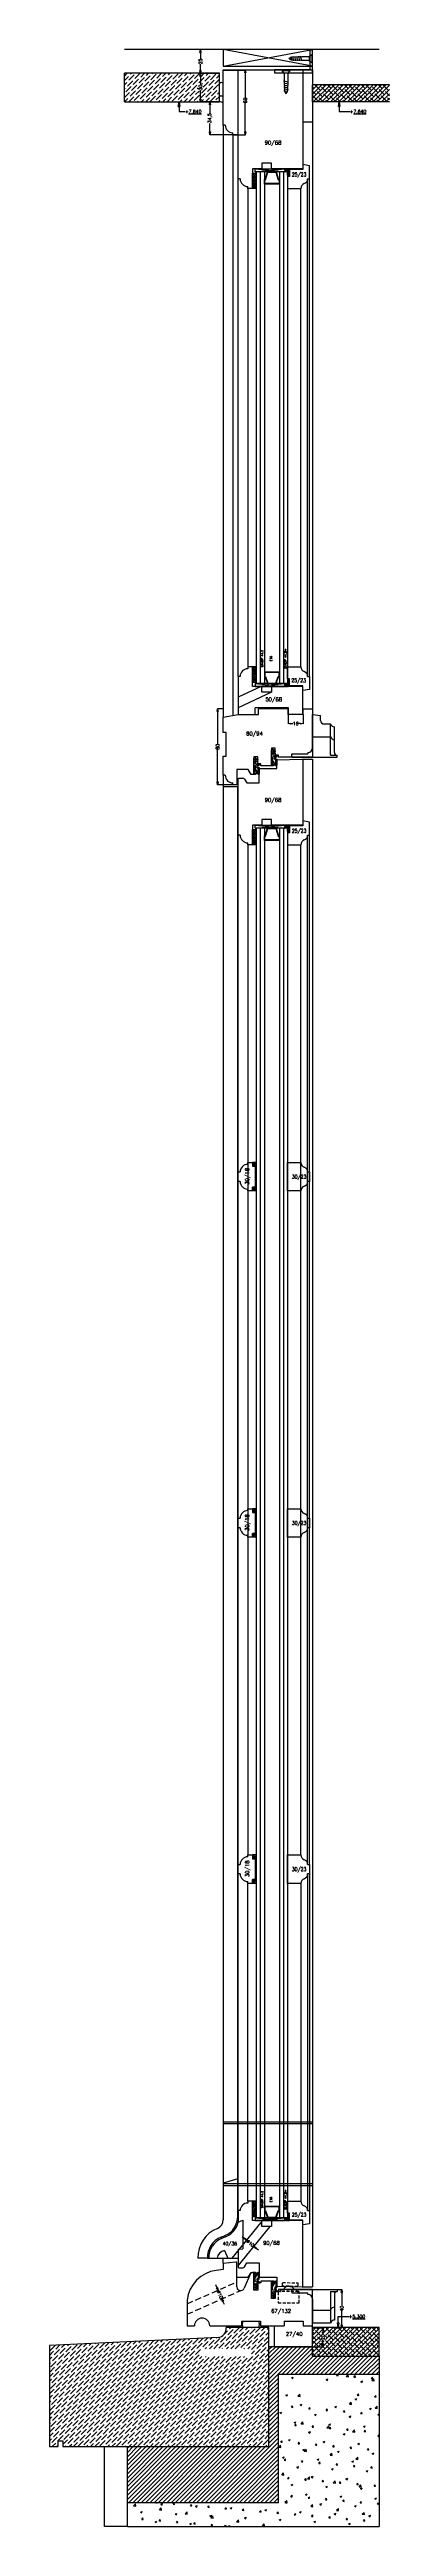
# Model space of a CAD drawing. Header units: millimetres. Extents: x 2806 to 10642, y -276 to 6064.
# Drawn here: x 8722 to 9080, y 3068 to 5672 of the extents above; entities that cross this region are included whole.
import ezdxf
from ezdxf.enums import TextEntityAlignment as Align

# ---------------------------------------------------------------- set-up
doc = ezdxf.new("R2010")
doc.units = ezdxf.units.MM
doc.linetypes.add('CACHE', pattern=[9.525, 6.35, -3.175])
doc.linetypes.add('CACHE2', pattern=[4.7625, 3.175, -1.5875])
doc.layers.get('0').update_dxf_attribs({"color": 250})
doc.layers.add('dim', color=7, linetype='Continuous')
doc.styles.add('romans', font='romans.shx')
doc.dimstyles.new('Ech 1-1', dxfattribs={"dimtxt": 3.5, "dimasz": 3, "dimexe": 0.25, "dimexo": 0, "dimgap": 0.01, "dimtad": 0, "dimdec": 8, "dimzin": 12, "dimtxsty": 'romans', "dimblk": 'CLOSEDBLANK', "dimcen": 2.5, "dimclrd": 9, "dimclre": 9, "dimclrt": 6, "dimadec": 4, "dimazin": 3, "dimtfac": 1, "dimtdec": 8, "dimtmove": 0, "dimatfit": 3, "dimldrblk": 'CLOSEDBLANK', "dimfxl": 1, "dimarcsym": 0})

# ---------------------------------------------------------------- blocks, each defined once
blk = doc.blocks.new('_ClosedBlank')
at = {"color": 0, "linetype": 'ByBlock', "lineweight": -2}
for p, q in [((-1, 0.17), (0, 0)), ((-1, 0.17), (-1, -0.17)), ((0, 0), (-1, -0.17))]:
    blk.add_line(p, q, dxfattribs=at)
blk = doc.blocks.new('*D67')
at = {"layer": 'Defpoints', "color": 0, "transparency": 16777216}
for p in [(8929.9, 3368.4), (8937.7, 3362.2), (8937.7, 3362.1)]:
    blk.add_point(p, dxfattribs=at)
at = {"layer": 'dim', "color": 9, "lineweight": -2, "transparency": 16777216}
for p, q in [((8927.6, 3370.4), (8925.3, 3372.2)), ((8929.9, 3368.4), (8930.1, 3368.7)), ((8930, 3368.5), (8930.4, 3368.1)), ((8937.7, 3362.2), (8937.3, 3362.5)), ((8937.7, 3362.1), (8937.9, 3362.4)), ((8940.1, 3360.3), (8942.4, 3358.4))]:
    blk.add_line(p, q, dxfattribs=at)
at = {"layer": 'dim', "color": 9, "lineweight": -2, "transparency": 16777216, "xscale": 3, "yscale": 3, "zscale": 3}
for p, rotation in [((8930, 3368.5), 320.9680852208849), ((8937.7, 3362.2), 140.9680852208849)]:
    blk.add_blockref('_ClosedBlank', p, dxfattribs=dict(at, rotation=rotation))
at = {"layer": 'dim', "color": 6, "transparency": 16777216, "insert": (8933.9, 3365.3), "char_height": 3.5, "attachment_point": 5, "rotation": 320.9681, "style": 'romans'}
blk.add_mtext('%%c10', dxfattribs=at)
blk = doc.blocks.new('*D15')
at = {"layer": 'Defpoints', "color": 0, "transparency": 16777216}
for p in [(8898.9, 3315.6), (8903, 3306.4), (8903.9, 3306.9)]:
    blk.add_point(p, dxfattribs=at)
at = {"layer": 'dim', "color": 9, "lineweight": -2, "transparency": 16777216}
for p, q in [((8898.7, 3318.8), (8897.5, 3321.5)), ((8898.9, 3315.6), (8900.1, 3316.1)), ((8899.9, 3316), (8900.1, 3315.5)), ((8903.9, 3306.9), (8903.7, 3307.4)), ((8903, 3306.4), (8904.1, 3307)), ((8905.1, 3304.1), (8906.3, 3301.4))]:
    blk.add_line(p, q, dxfattribs=at)
at = {"layer": 'dim', "color": 9, "lineweight": -2, "transparency": 16777216, "xscale": 3, "yscale": 3, "zscale": 3}
for p, rotation in [((8899.9, 3316), 293.6692646820654), ((8903.9, 3306.9), 113.6692646820654)]:
    blk.add_blockref('_ClosedBlank', p, dxfattribs=dict(at, rotation=rotation))
at = {"layer": 'dim', "color": 6, "transparency": 16777216, "insert": (8901.9, 3311.4), "char_height": 3.5, "attachment_point": 5, "rotation": 293.6693, "style": 'romans'}
blk.add_mtext('%%c10', dxfattribs=at)
blk = doc.blocks.new('*D68')
at = {"layer": 'Defpoints', "color": 0, "transparency": 16777216}
for p in [(8999.4, 3276.6), (8999.4, 3256.6), (9010.3, 3276.6)]:
    blk.add_point(p, dxfattribs=at)
at = {"layer": 'dim', "color": 9, "lineweight": -2, "transparency": 16777216}
for p, q in [((8999.4, 3276.6), (9010.5, 3276.6)), ((8999.4, 3256.6), (9010.5, 3256.6)), ((9010.3, 3273.6), (9010.3, 3269.5)), ((9010.3, 3259.6), (9010.3, 3263.8))]:
    blk.add_line(p, q, dxfattribs=at)
at = {"layer": 'dim', "color": 9, "lineweight": -2, "transparency": 16777216, "xscale": 3, "yscale": 3, "zscale": 3}
for p, rotation in [((9010.3, 3276.6), 90), ((9010.3, 3256.6), 270)]:
    blk.add_blockref('_ClosedBlank', p, dxfattribs=dict(at, rotation=rotation))
at = {"layer": 'dim', "color": 6, "transparency": 16777216, "insert": (9010.3, 3266.6), "char_height": 3.5, "attachment_point": 5, "rotation": 90, "style": 'romans'}
blk.add_mtext('20', dxfattribs=at)
blk = doc.blocks.new('*D16')
at = {"layer": 'Defpoints', "color": 0, "transparency": 16777216}
for p in [(8899.5, 4978.6), (8905.4, 4978.6), (8915.4, 4898.6)]:
    blk.add_point(p, dxfattribs=at)
at = {"layer": 'dim', "color": 9, "lineweight": -2, "transparency": 16777216}
for p, q in [((8905.4, 4978.6), (8899.2, 4978.6)), ((8899.5, 4975.6), (8899.5, 4941.5)), ((8899.5, 4901.6), (8899.5, 4935.8)), ((8915.4, 4898.6), (8899.2, 4898.6))]:
    blk.add_line(p, q, dxfattribs=at)
at = {"layer": 'dim', "color": 9, "lineweight": -2, "transparency": 16777216, "xscale": 3, "yscale": 3, "zscale": 3}
for p, rotation in [((8899.5, 4978.6), 90), ((8899.5, 4898.6), 270)]:
    blk.add_blockref('_ClosedBlank', p, dxfattribs=dict(at, rotation=rotation))
at = {"layer": 'dim', "color": 6, "transparency": 16777216, "insert": (8899.5, 4938.6), "char_height": 3.5, "attachment_point": 5, "rotation": 90, "style": 'romans'}
blk.add_mtext('80', dxfattribs=at)
blk = doc.blocks.new('*D69')
at = {"layer": 'Defpoints', "color": 0, "transparency": 16777216}
for p in [(8901.4, 5646.6), (8881.4, 5616.6), (8901.4, 5616.6)]:
    blk.add_point(p, dxfattribs=at)
at = {"layer": 'dim', "color": 9, "lineweight": -2, "transparency": 16777216}
for p, q in [((8901.4, 5646.6), (8881.2, 5646.6)), ((8881.4, 5643.6), (8881.4, 5634.5)), ((8881.4, 5619.6), (8881.4, 5628.8)), ((8901.4, 5616.6), (8881.2, 5616.6))]:
    blk.add_line(p, q, dxfattribs=at)
at = {"layer": 'dim', "color": 9, "lineweight": -2, "transparency": 16777216, "xscale": 3, "yscale": 3, "zscale": 3}
for p, rotation in [((8881.4, 5646.6), 90), ((8881.4, 5616.6), 270)]:
    blk.add_blockref('_ClosedBlank', p, dxfattribs=dict(at, rotation=rotation))
at = {"layer": 'dim', "color": 6, "transparency": 16777216, "insert": (8881.4, 5631.6), "char_height": 3.5, "attachment_point": 5, "rotation": 90, "style": 'romans'}
blk.add_mtext('30', dxfattribs=at)
blk = doc.blocks.new('*D17')
at = {"layer": 'Defpoints', "color": 0, "transparency": 16777216}
for p in [(8891.4, 5616.6), (8901.4, 5616.6), (8915.4, 5582.1)]:
    blk.add_point(p, dxfattribs=at)
at = {"layer": 'dim', "color": 9, "lineweight": -2, "transparency": 16777216}
for p, q in [((8901.4, 5616.6), (8891.2, 5616.6)), ((8891.4, 5613.6), (8891.4, 5604.7)), ((8915.4, 5582.1), (8891.2, 5582.1)), ((8891.4, 5585.1), (8891.4, 5594))]:
    blk.add_line(p, q, dxfattribs=at)
at = {"layer": 'dim', "color": 9, "lineweight": -2, "transparency": 16777216, "xscale": 3, "yscale": 3, "zscale": 3}
for p, rotation in [((8891.4, 5616.6), 90), ((8891.4, 5582.1), 270)]:
    blk.add_blockref('_ClosedBlank', p, dxfattribs=dict(at, rotation=rotation))
at = {"layer": 'dim', "color": 6, "transparency": 16777216, "insert": (8891.4, 5599.4), "char_height": 3.5, "attachment_point": 5, "rotation": 90, "style": 'romans'}
blk.add_mtext('34,5', dxfattribs=at)
blk = doc.blocks.new('*D70')
at = {"layer": 'Defpoints', "color": 0, "transparency": 16777216}
for p in [(8881.4, 5671.6), (8905.4, 5671.6), (8901.4, 5646.6)]:
    blk.add_point(p, dxfattribs=at)
at = {"layer": 'dim', "color": 9, "lineweight": -2, "transparency": 16777216}
for p, q in [((8905.4, 5671.6), (8881.2, 5671.6)), ((8881.4, 5668.6), (8881.4, 5662)), ((8881.4, 5649.6), (8881.4, 5656.3)), ((8901.4, 5646.6), (8881.2, 5646.6))]:
    blk.add_line(p, q, dxfattribs=at)
at = {"layer": 'dim', "color": 9, "lineweight": -2, "transparency": 16777216, "xscale": 3, "yscale": 3, "zscale": 3}
for p, rotation in [((8881.4, 5671.6), 90), ((8881.4, 5646.6), 270)]:
    blk.add_blockref('_ClosedBlank', p, dxfattribs=dict(at, rotation=rotation))
at = {"layer": 'dim', "color": 6, "transparency": 16777216, "insert": (8881.4, 5659.1), "char_height": 3.5, "attachment_point": 5, "rotation": 90, "style": 'romans'}
blk.add_mtext('25', dxfattribs=at)
blk = doc.blocks.new('*D18')
at = {"layer": 'Defpoints', "color": 0, "transparency": 16777216}
for p in [(8905.4, 5650.1), (8928.6, 5650.1), (8915.4, 5582.1)]:
    blk.add_point(p, dxfattribs=at)
at = {"layer": 'dim', "color": 9, "lineweight": -2, "transparency": 16777216}
for p, q in [((8905.4, 5650.1), (8928.8, 5650.1)), ((8928.6, 5647.1), (8928.6, 5620.9)), ((8928.6, 5585.1), (8928.6, 5615.4)), ((8915.4, 5582.1), (8928.8, 5582.1))]:
    blk.add_line(p, q, dxfattribs=at)
at = {"layer": 'dim', "color": 9, "lineweight": -2, "transparency": 16777216, "xscale": 3, "yscale": 3, "zscale": 3}
for p, rotation in [((8928.6, 5650.1), 90), ((8928.6, 5582.1), 270)]:
    blk.add_blockref('_ClosedBlank', p, dxfattribs=dict(at, rotation=rotation))
at = {"layer": 'dim', "color": 6, "transparency": 16777216, "insert": (8928.6, 5618.1), "char_height": 3.5, "attachment_point": 5, "rotation": 90, "style": 'romans'}
blk.add_mtext('68', dxfattribs=at)
blk = doc.blocks.new('*D71')
at = {"layer": 'Defpoints', "color": 0, "transparency": 16777216}
for p in [(9025.4, 3316.6), (9025.4, 3276.6), (9030.1, 3276.6)]:
    blk.add_point(p, dxfattribs=at)
at = {"layer": 'dim', "color": 9, "lineweight": -2, "transparency": 16777216}
for p, q in [((9025.4, 3316.6), (9030.3, 3316.6)), ((9030.1, 3313.6), (9030.1, 3299.5)), ((9030.1, 3279.6), (9030.1, 3293.8)), ((9025.4, 3276.6), (9030.3, 3276.6))]:
    blk.add_line(p, q, dxfattribs=at)
at = {"layer": 'dim', "color": 9, "lineweight": -2, "transparency": 16777216, "xscale": 3, "yscale": 3, "zscale": 3}
for p, rotation in [((9030.1, 3316.6), 90), ((9030.1, 3276.6), 270)]:
    blk.add_blockref('_ClosedBlank', p, dxfattribs=dict(at, rotation=rotation))
at = {"layer": 'dim', "color": 6, "transparency": 16777216, "insert": (9030.1, 3296.6), "char_height": 3.5, "attachment_point": 5, "rotation": 90, "style": 'romans'}
blk.add_mtext('40', dxfattribs=at)
blk = doc.blocks.new('*D72')
at = {"layer": 'Defpoints', "color": 0, "transparency": 16777216}
for p in [(8973.6, 4972.6), (8989.6, 4972.6), (8989.6, 4963)]:
    blk.add_point(p, dxfattribs=at)
at = {"layer": 'dim', "color": 9, "lineweight": -2, "transparency": 16777216}
for p, q in [((8973.6, 4972.6), (8973.6, 4962.7)), ((8976.6, 4963), (8979, 4963)), ((8986.6, 4963), (8984.2, 4963)), ((8989.6, 4972.6), (8989.6, 4962.7))]:
    blk.add_line(p, q, dxfattribs=at)
at = {"layer": 'dim', "color": 9, "lineweight": -2, "transparency": 16777216, "xscale": 3, "yscale": 3, "zscale": 3, "rotation": 180}
blk.add_blockref('_ClosedBlank', (8973.6, 4963), dxfattribs=at)
at = {"layer": 'dim', "color": 9, "lineweight": -2, "transparency": 16777216, "xscale": 3, "yscale": 3, "zscale": 3}
blk.add_blockref('_ClosedBlank', (8989.6, 4963), dxfattribs=at)
at = {"layer": 'dim', "color": 6, "transparency": 16777216, "insert": (8981.6, 4963), "char_height": 3.5, "attachment_point": 5, "style": 'romans'}
blk.add_mtext('16', dxfattribs=at)

msp = doc.modelspace()

# ---------------------------------------------------------------- linework, layer by layer
for p, q in [((9069.4356346, 5671.62238441), (8801.4356346, 5671.62238441)), ((8999.4356346, 5654.12238441), (8905.4356346, 5671.62238441)), ((8905.4356346, 5654.12238441), (8999.4356346, 5671.62238441)), ((8999.4356346, 5671.62238441), (8905.4356346, 5671.62238441)), ((8905.4356346, 5671.62238441), (8905.4356346, 5654.12238441)), ((8905.4356346, 5654.12238441), (8999.4356346, 5654.12238441)), ((8977.39112632, 5663.74579048), (8974.4356346, 5662.12238441)), ((8977.39112632, 5660.49897835), (8974.4356346, 5662.12238441)), ((8975.47044533, 5661.26324546), (8974.99546873, 5662.64027112)), ((8977.76534224, 5659.98529456), (8976.77896264, 5663.92164225)), ((8987.9356346, 5664.12238441), (8977.39112632, 5663.74579048)), ((8987.9356346, 5660.12238441), (8977.39112632, 5660.49897835)), ((8979.81953914, 5659.91192953), (8978.74401, 5664.2944271)), ((8981.87373604, 5659.83856451), (8980.7690951, 5664.3667524)), ((8983.92793295, 5659.76519949), (8982.7941802, 5664.4390777)), ((8985.98212985, 5659.69183446), (8984.8192653, 5664.51140301)), ((8988.03554446, 5659.62238441), (8986.84435041, 5664.58372831)), ((8995.9356346, 5664.12238441), (8987.9356346, 5664.12238441)), ((8995.9356346, 5660.12238441), (8987.9356346, 5660.12238441)), ((8998.6356346, 5666.12238441), (8995.9356346, 5664.12238441)), ((8995.9356346, 5664.12238441), (8995.9356346, 5660.12238441)), ((8995.9356346, 5660.12238441), (8998.6356346, 5658.12238441)), ((8999.4356346, 5671.12238441), (8996.4356346, 5671.12238441)), ((8996.4356346, 5671.12238441), (8996.4356346, 5650.12238441)), ((8998.6356346, 5666.12238441), (8998.6356346, 5658.12238441)), ((8999.4356346, 5666.12238441), (8998.6356346, 5666.12238441)), ((8999.4356346, 5662.87238441), (8998.6356346, 5662.87238441)), ((8999.4356346, 5661.37238441), (8998.6356346, 5661.37238441)), ((8999.4356346, 5658.12238441), (8998.6356346, 5658.12238441)), ((8999.4356346, 5654.12238441), (8999.4356346, 5671.62238441)), ((8999.4356346, 5647.12238441), (8999.4356346, 5671.12238441)), ((8999.4356346, 5662.87238441), (8999.4356346, 5666.12238441)), ((8999.4356346, 5658.12238441), (8999.4356346, 5661.37238441)), ((8801.43580551, 5616.62238441), (8801.43580551, 5646.62238441)), ((8901.43580551, 5646.62238441), (8801.43580551, 5646.62238441)), ((8901.43580551, 5616.62238441), (8901.43580551, 5646.62238441)), ((8905.4356346, 5592.12238441), (8905.4356346, 5650.12238441)), ((8905.4356346, 5650.12238441), (8999.4356346, 5650.12238441)), ((8921.1356346, 5535.62238441), (8921.1356346, 5650.12238441)), ((8959.4356346, 5650.12238441), (8959.4356346, 5647.12238441)), ((8996.4356346, 5650.12238441), (8959.4356346, 5650.12238441)), ((8959.4356346, 5647.12238441), (8999.4356346, 5647.12238441)), ((8967.4356346, 5650.12238441), (8970.6856346, 5650.12238441)), ((8967.4356346, 5650.12238441), (8967.4356346, 5649.32238441)), ((8975.4356346, 5649.32238441), (8967.4356346, 5649.32238441)), ((8969.4356346, 5646.62238441), (8967.4356346, 5649.32238441)), ((8968.9356346, 5638.72229427), (8973.8969785, 5637.53110022)), ((8969.00508465, 5636.66887966), (8973.82465319, 5635.50601512)), ((8969.07844968, 5634.61468276), (8973.75232789, 5633.48093002)), ((8969.1518147, 5632.56048586), (8973.68000259, 5631.45584491)), ((8969.22517972, 5630.50628896), (8973.60767728, 5629.43075981)), ((8969.29854474, 5628.45209205), (8973.23489244, 5627.46571245)), ((8973.4356346, 5646.62238441), (8969.4356346, 5646.62238441)), ((8969.4356346, 5646.62238441), (8969.4356346, 5638.62238441)), ((8969.4356346, 5638.62238441), (8969.81222854, 5628.07787614)), ((8969.81222854, 5628.07787614), (8971.4356346, 5625.12238441)), ((8970.57649565, 5626.15719514), (8971.95352131, 5625.68221854)), ((8970.6856346, 5650.12238441), (8970.6856346, 5649.32238441)), ((8973.05904067, 5628.07787614), (8971.4356346, 5625.12238441)), ((8972.1856346, 5650.12238441), (8975.4356346, 5650.12238441)), ((8972.1856346, 5650.12238441), (8972.1856346, 5649.32238441)), ((8973.4356346, 5638.62238441), (8973.05904067, 5628.07787614)), ((8975.4356346, 5649.32238441), (8973.4356346, 5646.62238441)), ((8973.4356346, 5646.62238441), (8973.4356346, 5638.62238441)), ((8975.4356346, 5650.12238441), (8975.4356346, 5649.32238441)), ((8989.1356346, 5650.12238441), (8989.1356346, 5546.12238441)), ((8999.4356346, 5650.12238441), (8999.4356346, 5595.12238441)), ((9080.4356346, 5634.62238441), (8999.4356346, 5634.62238441)), ((8999.4356346, 5616.62238441), (8999.4356346, 5634.62238441)), ((8801.43580551, 5616.62238441), (8901.43580551, 5616.62238441)), ((9080.4356346, 5616.62238441), (8999.4356346, 5616.62238441)), ((8907.4356346, 5592.12238441), (8905.4356346, 5592.12238441)), ((8905.4356346, 5592.12238441), (8905.4356346, 4969.62238441)), ((8915.4356346, 5582.12238441), (8915.4356346, 5584.12238441)), ((8921.1356346, 5582.12238441), (8915.4356346, 5582.12238441)), ((8915.4356346, 5582.12238441), (8915.4356346, 4971.53321244)), ((8999.4356346, 5595.12238441), (8989.1356346, 5595.12238441)), ((8999.4356346, 5595.12238441), (8999.4356346, 4978.62238441)), ((8956.1356346, 5552.12238441), (8946.1356346, 5552.12238441)), ((8946.1356346, 5552.12238441), (8946.1356346, 5546.12238441)), ((8956.1356346, 5546.12238441), (8956.1356346, 5552.12238441)), ((8996.1356346, 5549.37238441), (8989.1356346, 5550.62238441)), ((8989.1356346, 5550.62238441), (8989.1356346, 5545.62238441)), ((8996.1356346, 5535.62238441), (8996.1356346, 5549.37238441)), ((8923.1356346, 5535.62238441), (8921.1356346, 5535.62238441)), ((8921.1356346, 5012.62238441), (8921.1356346, 5535.62238441)), ((8931.1356346, 5525.62238441), (8931.1356346, 5527.62238441)), ((8936.1356346, 5525.62238441), (8931.1356346, 5525.62238441)), ((8931.1356346, 5525.62238441), (8931.1356346, 5022.62238441)), ((8946.1356346, 5546.12238441), (8936.1356346, 5546.12238441)), ((8936.1356346, 5546.12238441), (8936.1356346, 5525.62238441)), ((8936.1356346, 5541.62238441), (8940.1356346, 5541.62238441)), ((8936.1356346, 5529.62238441), (8936.1356346, 5541.62238441)), ((8936.1356346, 5529.62238441), (8940.1356346, 5529.62238441)), ((8936.1356346, 5525.62238441), (8936.1356346, 5529.62238441)), ((8940.1356346, 5529.62238441), (8936.1356346, 5529.62238441)), ((8940.1356346, 5525.62238441), (8936.1356346, 5525.62238441)), ((8939.1356346, 5543.12238441), (8970.1356346, 5546.12238441)), ((8939.1356346, 5546.12238441), (8970.1356346, 5543.12238441)), ((8939.1356346, 5543.12238441), (8939.1356346, 5546.12238441)), ((8939.1356346, 5546.12238441), (8970.1356346, 5546.12238441)), ((8970.1356346, 5543.12238441), (8939.1356346, 5543.12238441)), ((8973.1356346, 5543.12238441), (8940.1356346, 5543.12238441)), ((8940.1356346, 5543.12238441), (8940.1356346, 5005.12238441)), ((8940.1356346, 5541.62238441), (8940.1356346, 5529.62238441)), ((8940.1356346, 5529.62238441), (8940.1356346, 5525.62238441)), ((8944.3856346, 5543.12238441), (8944.3856346, 5005.12238441)), ((8948.63517434, 5530.12272962), (8948.63517434, 5535.12272962)), ((8948.63517434, 5535.12272962), (8949.63517434, 5535.12272962)), ((8964.63517434, 5530.12272962), (8948.63517434, 5530.12272962)), ((8948.6356346, 5543.12238441), (8948.6356346, 5005.12238441)), ((8949.13517434, 5530.62272962), (8949.13517434, 5534.62272962)), ((8949.13517434, 5534.62272962), (8949.99071336, 5534.62272962)), ((8964.13517434, 5530.62272962), (8949.13517434, 5530.62272962)), ((8949.63517434, 5535.12272962), (8952.06850512, 5543.12272962)), ((8949.99071336, 5534.62272962), (8952.42404414, 5542.62272962)), ((8952.06850512, 5543.12272962), (8961.20184356, 5543.12272962)), ((8952.42404414, 5542.62272962), (8960.84630454, 5542.62272962)), ((8989.1356346, 5546.12238441), (8956.1356346, 5546.12238441)), ((8960.84630454, 5542.62272962), (8963.27963533, 5534.62272962)), ((8961.20184356, 5543.12272962), (8963.63517434, 5535.12272962)), ((8963.27963533, 5534.62272962), (8964.13517434, 5534.62272962)), ((8963.63517434, 5535.12272962), (8964.63517434, 5535.12272962)), ((8964.13517434, 5534.62272962), (8964.13517434, 5530.62272962)), ((8964.63517434, 5535.12272962), (8964.63517434, 5530.12272962)), ((8964.6356346, 5543.12238441), (8964.6356346, 5005.12238441)), ((8968.8856346, 5543.12238441), (8968.8856346, 5005.12238441)), ((8970.1356346, 5546.12238441), (8970.1356346, 5543.12238441)), ((8971.1356346, 5546.12238441), (8973.1356346, 5546.12238441)), ((8973.1356346, 5543.12238441), (8971.1356346, 5543.12238441)), ((8973.1356346, 5546.12238441), (8973.1356346, 5543.12238441)), ((8973.1356346, 5539.62238441), (8973.1356346, 5545.61158486)), ((8973.1356346, 5543.12238441), (8973.1356346, 5005.12238441)), ((8975.1356346, 5538.12238441), (8973.1356346, 5538.12238441)), ((8973.1356346, 5538.12238441), (8973.1356346, 5525.62238441)), ((8973.1356346, 5525.62238441), (8987.1356346, 5525.62238441)), ((8989.1356346, 5545.62238441), (8975.1356346, 5545.12238441)), ((8975.1356346, 5545.61158486), (8975.1356346, 5539.62238441)), ((8975.1356346, 5545.12238441), (8975.1356346, 5538.12238441)), ((8987.1356346, 5022.62238441), (8987.1356346, 5525.62238441)), ((8994.1356346, 5535.62238441), (8996.1356346, 5535.62238441)), ((8994.1356346, 5012.62238441), (8994.1356346, 5535.38929015)), ((8996.1356346, 5012.62238441), (8996.1356346, 5535.62238441)), ((8923.1356346, 5012.62238441), (8921.1356346, 5012.62238441)), ((8921.1356346, 5012.62238441), (8921.1356346, 4972.62238441)), ((8945.39212728, 5002.12238441), (8921.1356346, 4990.72188542)), ((8936.1356346, 5022.62238441), (8931.1356346, 5022.62238441)), ((8931.1356346, 5022.62238441), (8931.1356346, 5020.62238441)), ((8940.1356346, 5022.62238441), (8936.1356346, 5022.62238441)), ((8936.1356346, 5022.62238441), (8936.1356346, 5018.62238441)), ((8936.1356346, 5002.12238441), (8936.1356346, 5022.62238441)), ((8940.1356346, 5018.62238441), (8936.1356346, 5018.62238441)), ((8936.1356346, 5018.62238441), (8936.1356346, 5006.62238441)), ((8936.1356346, 5018.62238441), (8940.1356346, 5018.62238441)), ((8936.1356346, 5006.62238441), (8940.1356346, 5006.62238441)), ((8946.1356346, 5002.12238441), (8936.1356346, 5002.12238441)), ((8939.1356346, 5002.12238441), (8970.1356346, 5005.12238441)), ((8939.1356346, 5005.12238441), (8970.1356346, 5002.12238441)), ((8970.1356346, 5005.12238441), (8939.1356346, 5005.12238441)), ((8939.1356346, 5005.12238441), (8939.1356346, 5002.12238441)), ((8939.1356346, 5002.12238441), (8970.1356346, 5002.12238441)), ((8940.1356346, 5018.62238441), (8940.1356346, 5022.62238441)), ((8940.1356346, 5006.62238441), (8940.1356346, 5018.62238441)), ((8973.1356346, 5005.12238441), (8940.1356346, 5005.12238441)), ((8946.1356346, 4996.12238441), (8946.1356346, 5002.12238441)), ((8964.63517434, 5017.12203921), (8948.63517434, 5017.12203921)), ((8948.63517434, 5017.12203921), (8948.63517434, 5012.12203921)), ((8948.63517434, 5012.12203921), (8949.63517434, 5012.12203921)), ((8964.13517434, 5016.62203921), (8949.13517434, 5016.62203921)), ((8949.13517434, 5016.62203921), (8949.13517434, 5012.62203921)), ((8949.13517434, 5012.62203921), (8949.99071336, 5012.62203921)), ((8949.63517434, 5012.12203921), (8952.06850512, 5005.12203921)), ((8949.99071336, 5012.62203921), (8952.42404414, 5005.62203921)), ((8952.06850512, 5005.12203921), (8961.20184356, 5005.12203921)), ((8952.42404414, 5005.62203921), (8960.84630454, 5005.62203921)), ((8989.1356346, 5002.12238441), (8956.1356346, 5002.12238441)), ((8956.1356346, 5002.12238441), (8956.1356346, 4996.12238441)), ((8960.84630454, 5005.62203921), (8963.27963533, 5012.62203921)), ((8961.20184356, 5005.12203921), (8963.63517434, 5012.12203921)), ((8963.27963533, 5012.62203921), (8964.13517434, 5012.62203921)), ((8963.63517434, 5012.12203921), (8964.63517434, 5012.12203921)), ((8964.13517434, 5012.62203921), (8964.13517434, 5016.62203921)), ((8964.63517434, 5012.12203921), (8964.63517434, 5017.12203921)), ((8970.1356346, 5002.12238441), (8970.1356346, 5005.12238441)), ((8973.1356346, 5005.12238441), (8971.1356346, 5005.12238441)), ((8971.1356346, 5002.12238441), (8973.1356346, 5002.12238441)), ((8973.1356346, 5010.12238441), (8973.1356346, 5022.62238441)), ((8973.1356346, 5022.62238441), (8987.1356346, 5022.62238441)), ((8975.1356346, 5010.12238441), (8973.1356346, 5010.12238441)), ((8973.1356346, 5008.62238441), (8973.1356346, 5002.63318397)), ((8973.1356346, 5002.12238441), (8973.1356346, 5005.12238441)), ((8975.1356346, 5003.12238441), (8975.1356346, 5010.12238441)), ((8975.1356346, 5002.63318397), (8975.1356346, 5008.62238441)), ((8989.1356346, 5002.62238441), (8975.1356346, 5003.12238441)), ((8989.1356346, 4997.62238441), (8989.1356346, 5002.62238441)), ((8989.1356346, 4978.62238441), (8989.1356346, 5002.12238441)), ((8994.1356346, 5012.62238441), (8996.1356346, 5012.62238441)), ((8996.1356346, 5012.62238441), (8996.1356346, 4998.87238441)), ((8956.1356346, 4996.12238441), (8921.1356346, 4979.67246026)), ((8939.1356346, 4972.62238441), (8939.1356346, 4979.62238441)), ((8974.1356346, 4979.62238441), (8939.1356346, 4979.62238441)), ((8942.6356346, 4972.62238441), (8942.6356346, 4978.62238441)), ((8973.6356346, 4978.62238441), (8942.6356346, 4978.62238441)), ((8956.1356346, 4996.12238441), (8946.1356346, 4996.12238441)), ((8973.6356346, 4972.62238441), (8973.6356346, 4978.62238441)), ((8974.1356346, 4972.62238441), (8974.1356346, 4979.62238441)), ((8996.1356346, 4998.87238441), (8989.1356346, 4997.62238441)), ((8989.1356346, 4972.62238441), (8989.1356346, 4978.62238441)), ((8989.6356346, 4972.62238441), (8989.6356346, 4978.62238441)), ((8989.6356346, 4978.62238441), (8999.4356346, 4978.62238441)), ((8999.4356346, 4978.62238441), (8999.4356346, 4927.62238441)), ((8905.4356346, 4969.62238441), (8921.1356346, 4972.62238441)), ((8905.4356346, 4953.62238441), (8905.4356346, 4969.62238441)), ((8908.4356346, 4953.62238441), (8905.4356346, 4953.62238441)), ((8908.4356346, 4928.62238441), (8908.4356346, 4953.62238441)), ((8921.1356346, 4972.62238441), (8942.6356346, 4972.62238441)), ((8989.6356346, 4972.62238441), (8973.6356346, 4972.62238441)), ((8999.4356346, 4937.62238441), (8999.4356346, 4972.62238441)), ((8999.4356346, 4972.62238441), (9007.9356346, 4971.62238441)), ((8999.4356346, 4949.12238441), (9018.4356346, 4949.12238441)), ((9007.9356346, 4966.12238441), (9007.9356346, 4971.62238441)), ((9011.4356346, 4962.62238441), (9018.4356346, 4962.62238441)), ((9018.4356346, 4929.62238441), (9018.4356346, 4962.62238441)), ((9022.4356346, 4932.62238441), (9022.4356346, 4959.65998337)), ((8905.4356346, 4908.62238441), (8905.4356346, 4928.62238441)), ((8905.4356346, 4928.62238441), (8908.4356346, 4928.62238441)), ((8941.6356346, 4928.12238441), (8937.6356346, 4928.12238441)), ((8937.6356346, 4928.12238441), (8937.6356346, 4910.12238441)), ((8941.6356346, 4920.62238441), (8941.6356346, 4928.12238441)), ((8960.1356346, 4937.12238441), (8956.1356346, 4937.12238441)), ((8956.1356346, 4937.12238441), (8956.1356346, 4919.12238441)), ((8960.1356346, 4929.62238441), (8960.1356346, 4937.12238441)), ((8963.4356346, 4929.62238441), (8960.1356346, 4929.62238441)), ((8961.6356346, 4924.40623858), (8962.13546515, 4924.919255)), ((8961.6356346, 4915.62238441), (8961.6356346, 4924.40623858)), ((8962.13546515, 4924.919255), (8988.63580406, 4925.62238441)), ((8962.8356346, 4929.62238441), (8962.8356346, 4929.5925331)), ((8963.4356346, 4927.62238441), (8963.4356346, 4929.62238441)), ((8999.4356346, 4927.62238441), (8963.4356346, 4927.62238441)), ((8977.4356346, 4927.62238441), (8977.4356346, 4931.12238441)), ((8977.4356346, 4931.12238441), (8994.4356346, 4931.12238441)), ((8977.4356346, 4927.62238441), (8999.4356346, 4927.62238441)), ((8988.63580406, 4925.62238441), (8999.4356346, 4925.62238441)), ((8988.63580406, 4925.62238441), (8989.1356346, 4925.13540083)), ((8989.1356346, 4925.13540083), (8989.1356346, 4856.12238441)), ((8994.4356346, 4932.62238441), (8994.4356346, 4931.12238441)), ((8999.4356346, 4927.62238441), (9025.4356346, 4927.62238441)), ((8999.4356346, 4925.62238441), (8999.4356346, 3319.62238441)), ((9018.4356346, 4929.62238441), (9025.4356346, 4929.62238441)), ((9025.4356346, 4927.62238441), (9025.4356346, 4929.62238441)), ((8905.4356346, 4908.62238441), (8905.4356346, 3390.11088073)), ((8907.4356346, 4908.62238441), (8905.4356346, 4908.62238441)), ((8921.1356346, 4896.62238441), (8905.4356346, 4896.62238441)), ((8915.4356346, 4898.62238441), (8915.4356346, 4900.62238441)), ((8919.6356346, 4898.62238441), (8915.4356346, 4898.62238441)), ((8931.6356346, 4914.62238441), (8919.6356346, 4914.62238441)), ((8919.6356346, 4914.62238441), (8919.6356346, 4898.62238441)), ((8920.6356346, 3392.94819543), (8920.6356346, 4896.62238441)), ((8921.1356346, 4905.12238441), (8921.6356346, 4905.62238441)), ((8921.1356346, 4845.62238441), (8921.1356346, 4905.12238441)), ((8921.6356346, 4905.62238441), (8926.0855654, 4905.62238441)), ((8927.81562778, 4904.62582059), (8930.13762076, 4900.62238441)), ((8930.13762076, 4900.62238441), (8943.1356346, 4900.62238441)), ((8934.6356346, 4909.62238441), (8931.6356346, 4914.62238441)), ((8937.1356346, 4909.62238441), (8934.6356346, 4909.62238441)), ((8937.6356346, 4910.12238441), (8937.1356346, 4909.62238441)), ((8944.9356346, 4920.62238441), (8941.6356346, 4920.62238441)), ((8943.1356346, 4915.12238441), (8943.6356346, 4915.62238441)), ((8943.1356346, 4900.62238441), (8943.1356346, 4915.12238441)), ((8943.6356346, 4915.62238441), (8961.6356346, 4915.62238441)), ((8944.3356346, 4920.62238441), (8944.3356346, 4920.5925331)), ((8944.9356346, 4918.62238441), (8944.9356346, 4920.62238441)), ((8955.6356346, 4918.62238441), (8944.9356346, 4918.62238441)), ((8956.1356346, 4919.12238441), (8955.6356346, 4918.62238441)), ((8921.1356346, 3763.62238441), (8921.1356346, 4845.62238441)), ((8923.1356346, 4845.62238441), (8921.1356346, 4845.62238441)), ((8946.1356346, 4856.12238441), (8936.1356346, 4856.12238441)), ((8936.1356346, 4856.12238441), (8936.1356346, 4835.62238441)), ((8936.1356346, 4851.62238441), (8940.1356346, 4851.62238441)), ((8936.1356346, 4839.62238441), (8936.1356346, 4851.62238441)), ((8939.1356346, 4853.12238441), (8970.1356346, 4856.12238441)), ((8939.1356346, 4856.12238441), (8970.1356346, 4853.12238441)), ((8939.1356346, 4853.12238441), (8939.1356346, 4856.12238441)), ((8939.1356346, 4856.12238441), (8970.1356346, 4856.12238441)), ((8970.1356346, 4853.12238441), (8939.1356346, 4853.12238441)), ((8940.1356346, 4853.12238441), (8940.1356346, 3392.12238441)), ((8973.1356346, 4853.12238441), (8940.1356346, 4853.12238441)), ((8940.1356346, 4851.62238441), (8940.1356346, 4839.62238441)), ((8944.3856346, 4853.12238441), (8944.3856346, 3392.12238441)), ((8956.1356346, 4862.12238441), (8946.1356346, 4862.12238441)), ((8946.1356346, 4862.12238441), (8946.1356346, 4856.12238441)), ((8948.63517434, 4840.12272962), (8948.63517434, 4845.12272962)), ((8948.63517434, 4845.12272962), (8949.63517434, 4845.12272962)), ((8948.6356346, 4853.12238441), (8948.6356346, 3392.12238441)), ((8949.13517434, 4840.62272962), (8949.13517434, 4844.62272962)), ((8949.13517434, 4844.62272962), (8949.99071336, 4844.62272962)), ((8949.63517434, 4845.12272962), (8952.06850512, 4853.12272962)), ((8949.99071336, 4844.62272962), (8952.42404414, 4852.62272962)), ((8952.06850512, 4853.12272962), (8961.20184356, 4853.12272962)), ((8952.42404414, 4852.62272962), (8960.84630454, 4852.62272962)), ((8956.1356346, 4856.12238441), (8956.1356346, 4862.12238441)), ((8989.1356346, 4856.12238441), (8956.1356346, 4856.12238441)), ((8960.84630454, 4852.62272962), (8963.27963533, 4844.62272962)), ((8961.20184356, 4853.12272962), (8963.63517434, 4845.12272962)), ((8963.27963533, 4844.62272962), (8964.13517434, 4844.62272962)), ((8963.63517434, 4845.12272962), (8964.63517434, 4845.12272962)), ((8964.13517434, 4844.62272962), (8964.13517434, 4840.62272962)), ((8964.63517434, 4845.12272962), (8964.63517434, 4840.12272962)), ((8964.6356346, 4853.12238441), (8964.6356346, 3392.12238441)), ((8968.8856346, 4853.12238441), (8968.8856346, 3392.12238441)), ((8970.1356346, 4856.12238441), (8970.1356346, 4853.12238441)), ((8971.1356346, 4856.12238441), (8973.1356346, 4856.12238441)), ((8973.1356346, 4853.12238441), (8971.1356346, 4853.12238441)), ((8973.1356346, 4856.12238441), (8973.1356346, 4853.12238441)), ((8973.1356346, 4849.62238441), (8973.1356346, 4855.61158486)), ((8973.1356346, 4853.12238441), (8973.1356346, 3392.12238441)), ((8975.1356346, 4848.12238441), (8973.1356346, 4848.12238441)), ((8973.1356346, 4848.12238441), (8973.1356346, 4835.62238441)), ((8989.1356346, 4855.62238441), (8975.1356346, 4855.12238441)), ((8975.1356346, 4855.61158486), (8975.1356346, 4849.62238441)), ((8975.1356346, 4855.12238441), (8975.1356346, 4848.12238441)), ((8996.1356346, 4859.37238441), (8989.1356346, 4860.62238441)), ((8989.1356346, 4860.62238441), (8989.1356346, 4855.62238441)), ((8994.1356346, 4845.62238441), (8996.1356346, 4845.62238441)), ((8994.1356346, 3763.62238441), (8994.1356346, 4845.38929015)), ((8996.1356346, 4845.62238441), (8996.1356346, 4859.37238441)), ((8996.1356346, 3763.62238441), (8996.1356346, 4845.62238441)), ((8931.1356346, 4835.62238441), (8931.1356346, 4837.62238441)), ((8936.1356346, 4835.62238441), (8931.1356346, 4835.62238441)), ((8931.1356346, 4835.62238441), (8931.1356346, 3773.62238441)), ((8936.1356346, 4839.62238441), (8940.1356346, 4839.62238441)), ((8936.1356346, 4835.62238441), (8936.1356346, 4839.62238441)), ((8940.1356346, 4839.62238441), (8936.1356346, 4839.62238441)), ((8940.1356346, 4835.62238441), (8936.1356346, 4835.62238441)), ((8940.1356346, 4839.62238441), (8940.1356346, 4835.62238441)), ((8964.63517434, 4840.12272962), (8948.63517434, 4840.12272962)), ((8964.13517434, 4840.62272962), (8949.13517434, 4840.62272962)), ((8973.1356346, 4835.62238441), (8987.1356346, 4835.62238441)), ((8987.1356346, 3773.62238441), (8987.1356346, 4835.62238441)), ((8921.1356346, 4481.62238441), (8921.1356346, 4491.62238441)), ((8921.1356346, 4491.62238441), (8923.1356346, 4491.62238441)), ((8923.1356346, 4481.62238441), (8921.1356346, 4481.62238441)), ((8931.1356346, 4499.62238441), (8931.1356346, 4501.62238441)), ((8931.1356346, 4501.62238441), (8936.1356346, 4501.62238441)), ((8940.1356346, 4501.62238441), (8936.1356346, 4501.62238441)), ((8936.1356346, 4501.62238441), (8936.1356346, 4497.62238441)), ((8936.1356346, 4501.62238441), (8936.1356346, 4497.62238441)), ((8936.1356346, 4497.62238441), (8940.1356346, 4497.62238441)), ((8936.1356346, 4497.62238441), (8939.1356346, 4497.62238441)), ((8939.7356346, 4497.62238441), (8939.1356346, 4497.62238441)), ((8939.1356346, 4497.62238441), (8939.1356346, 4475.62238441)), ((8939.1356346, 4497.62238441), (8939.1356346, 4475.62238441)), ((8939.7356346, 4475.62238441), (8939.7356346, 4497.62238441)), ((8940.1356346, 4497.62238441), (8940.1356346, 4501.62238441)), ((8973.1356346, 4471.62238441), (8973.1356346, 4501.62238441)), ((8973.1356346, 4501.62238441), (8987.1356346, 4501.62238441)), ((8994.1356346, 4491.62238441), (8996.1356346, 4491.62238441)), ((8996.1356346, 4481.62238441), (8994.1356346, 4481.62238441)), ((8996.1356346, 4491.62238441), (8996.1356346, 4481.62238441)), ((8931.1356346, 4471.62238441), (8931.1356346, 4473.62238441)), ((8936.1356346, 4471.62238441), (8931.1356346, 4471.62238441)), ((8936.1356346, 4475.62238441), (8940.1356346, 4475.62238441)), ((8936.1356346, 4471.62238441), (8936.1356346, 4475.62238441)), ((8939.1356346, 4475.62238441), (8936.1356346, 4475.62238441)), ((8936.1356346, 4475.62238441), (8936.1356346, 4471.62238441)), ((8940.1356346, 4471.62238441), (8936.1356346, 4471.62238441)), ((8939.1356346, 4475.62238441), (8939.7356346, 4475.62238441)), ((8940.1356346, 4475.62238441), (8940.1356346, 4471.62238441)), ((8987.1356346, 4471.62238441), (8973.1356346, 4471.62238441)), ((8921.1356346, 4117.62238441), (8921.1356346, 4127.62238441)), ((8921.1356346, 4127.62238441), (8923.1356346, 4127.62238441)), ((8923.1356346, 4117.62238441), (8921.1356346, 4117.62238441)), ((8931.1356346, 4135.62238441), (8931.1356346, 4137.62238441)), ((8931.1356346, 4137.62238441), (8936.1356346, 4137.62238441)), ((8940.1356346, 4137.62238441), (8936.1356346, 4137.62238441)), ((8936.1356346, 4137.62238441), (8936.1356346, 4133.62238441)), ((8936.1356346, 4137.62238441), (8936.1356346, 4133.62238441)), ((8936.1356346, 4133.62238441), (8940.1356346, 4133.62238441)), ((8936.1356346, 4133.62238441), (8939.1356346, 4133.62238441)), ((8939.7356346, 4133.62238441), (8939.1356346, 4133.62238441)), ((8939.1356346, 4133.62238441), (8939.1356346, 4111.62238441)), ((8939.1356346, 4133.62238441), (8939.1356346, 4111.62238441)), ((8939.7356346, 4111.62238441), (8939.7356346, 4133.62238441)), ((8940.1356346, 4133.62238441), (8940.1356346, 4137.62238441)), ((8973.1356346, 4107.62238441), (8973.1356346, 4137.62238441)), ((8973.1356346, 4137.62238441), (8987.1356346, 4137.62238441)), ((8994.1356346, 4127.62238441), (8996.1356346, 4127.62238441)), ((8996.1356346, 4117.62238441), (8994.1356346, 4117.62238441)), ((8996.1356346, 4127.62238441), (8996.1356346, 4117.62238441)), ((8931.1356346, 4107.62238441), (8931.1356346, 4109.62238441)), ((8936.1356346, 4107.62238441), (8931.1356346, 4107.62238441)), ((8936.1356346, 4111.62238441), (8940.1356346, 4111.62238441)), ((8936.1356346, 4107.62238441), (8936.1356346, 4111.62238441)), ((8939.1356346, 4111.62238441), (8936.1356346, 4111.62238441)), ((8936.1356346, 4111.62238441), (8936.1356346, 4107.62238441)), ((8940.1356346, 4107.62238441), (8936.1356346, 4107.62238441)), ((8939.1356346, 4111.62238441), (8939.7356346, 4111.62238441)), ((8940.1356346, 4111.62238441), (8940.1356346, 4107.62238441)), ((8987.1356346, 4107.62238441), (8973.1356346, 4107.62238441)), ((8921.1356346, 3753.62238441), (8921.1356346, 3763.62238441)), ((8921.1356346, 3763.62238441), (8923.1356346, 3763.62238441)), ((8921.1356346, 3399.62238441), (8921.1356346, 3753.62238441)), ((8923.1356346, 3753.62238441), (8921.1356346, 3753.62238441)), ((8931.1356346, 3771.62238441), (8931.1356346, 3773.62238441)), ((8931.1356346, 3773.62238441), (8936.1356346, 3773.62238441)), ((8940.1356346, 3773.62238441), (8936.1356346, 3773.62238441)), ((8936.1356346, 3773.62238441), (8936.1356346, 3769.62238441)), ((8936.1356346, 3773.62238441), (8936.1356346, 3769.62238441)), ((8936.1356346, 3769.62238441), (8940.1356346, 3769.62238441)), ((8936.1356346, 3769.62238441), (8939.1356346, 3769.62238441)), ((8939.7356346, 3769.62238441), (8939.1356346, 3769.62238441)), ((8939.1356346, 3769.62238441), (8939.1356346, 3747.62238441)), ((8939.1356346, 3769.62238441), (8939.1356346, 3747.62238441)), ((8939.7356346, 3747.62238441), (8939.7356346, 3769.62238441)), ((8940.1356346, 3769.62238441), (8940.1356346, 3773.62238441)), ((8973.1356346, 3743.62238441), (8973.1356346, 3773.62238441)), ((8973.1356346, 3773.62238441), (8987.1356346, 3773.62238441)), ((8994.1356346, 3763.62238441), (8996.1356346, 3763.62238441)), ((8994.1356346, 3753.62238441), (8994.1356346, 3399.85547868)), ((8996.1356346, 3753.62238441), (8994.1356346, 3753.62238441)), ((8996.1356346, 3763.62238441), (8996.1356346, 3753.62238441)), ((8996.1356346, 3753.62238441), (8996.1356346, 3399.62238441)), ((8931.1356346, 3743.62238441), (8931.1356346, 3745.62238441)), ((8931.1356346, 3409.62238441), (8931.1356346, 3743.62238441)), ((8936.1356346, 3743.62238441), (8931.1356346, 3743.62238441)), ((8936.1356346, 3747.62238441), (8940.1356346, 3747.62238441)), ((8936.1356346, 3743.62238441), (8936.1356346, 3747.62238441)), ((8939.1356346, 3747.62238441), (8936.1356346, 3747.62238441)), ((8936.1356346, 3747.62238441), (8936.1356346, 3743.62238441)), ((8940.1356346, 3743.62238441), (8936.1356346, 3743.62238441)), ((8939.1356346, 3747.62238441), (8939.7356346, 3747.62238441)), ((8940.1356346, 3747.62238441), (8940.1356346, 3743.62238441)), ((8987.1356346, 3743.62238441), (8973.1356346, 3743.62238441)), ((8987.1356346, 3743.62238441), (8987.1356346, 3409.62238441)), ((8905.4356346, 3493.12238441), (8999.4356346, 3493.12238441)), ((8905.4356346, 3491.12238441), (8999.4356346, 3491.12238441)), ((8920.6356346, 3433.04491963), (8905.4356346, 3428.62238441)), ((8905.4356346, 3428.12238441), (8999.4356346, 3428.12238441)), ((8905.4356346, 3426.12238441), (8999.4356346, 3426.12238441)), ((8914.70091857, 3349.62238441), (8945.1356346, 3387.16335309)), ((8923.1356346, 3399.62238441), (8921.1356346, 3399.62238441)), ((8921.1356346, 3399.62238441), (8921.1356346, 3387.61294194)), ((8921.1356346, 3387.70230182), (8926.13762076, 3389.62238441)), ((8926.13762076, 3389.62238441), (8926.13762076, 3359.62238441)), ((8936.1356346, 3409.62238441), (8931.1356346, 3409.62238441)), ((8931.1356346, 3409.62238441), (8931.1356346, 3407.62238441)), ((8940.1356346, 3409.62238441), (8936.1356346, 3409.62238441)), ((8936.1356346, 3409.62238441), (8936.1356346, 3405.62238441)), ((8936.1356346, 3389.12238441), (8936.1356346, 3409.62238441)), ((8940.1356346, 3405.62238441), (8936.1356346, 3405.62238441)), ((8936.1356346, 3405.62238441), (8936.1356346, 3393.62238441)), ((8936.1356346, 3405.62238441), (8940.1356346, 3405.62238441)), ((8936.1356346, 3393.62238441), (8940.1356346, 3393.62238441)), ((8946.1356346, 3389.12238441), (8936.1356346, 3389.12238441)), ((8939.1356346, 3389.12238441), (8970.1356346, 3392.12238441)), ((8939.1356346, 3392.12238441), (8970.1356346, 3389.12238441)), ((8970.1356346, 3392.12238441), (8939.1356346, 3392.12238441)), ((8939.1356346, 3392.12238441), (8939.1356346, 3389.12238441)), ((8939.1356346, 3389.12238441), (8970.1356346, 3389.12238441)), ((8940.1356346, 3405.62238441), (8940.1356346, 3409.62238441)), ((8940.1356346, 3393.62238441), (8940.1356346, 3405.62238441)), ((8973.1356346, 3392.12238441), (8940.1356346, 3392.12238441)), ((8946.1356346, 3383.12238441), (8946.1356346, 3389.12238441)), ((8964.63517434, 3404.12203921), (8948.63517434, 3404.12203921)), ((8948.63517434, 3404.12203921), (8948.63517434, 3399.12203921)), ((8948.63517434, 3399.12203921), (8949.63517434, 3399.12203921)), ((8964.13517434, 3403.62203921), (8949.13517434, 3403.62203921)), ((8949.13517434, 3403.62203921), (8949.13517434, 3399.62203921)), ((8949.13517434, 3399.62203921), (8949.99071336, 3399.62203921)), ((8949.63517434, 3399.12203921), (8952.06850512, 3392.12203921)), ((8949.99071336, 3399.62203921), (8952.42404414, 3392.62203921)), ((8952.06850512, 3392.12203921), (8961.20184356, 3392.12203921)), ((8952.42404414, 3392.62203921), (8960.84630454, 3392.62203921)), ((8956.1356346, 3389.12238441), (8956.1356346, 3383.12238441)), ((8989.1356346, 3389.12238441), (8956.1356346, 3389.12238441)), ((8960.84630454, 3392.62203921), (8963.27963533, 3399.62203921)), ((8961.20184356, 3392.12203921), (8963.63517434, 3399.12203921)), ((8963.27963533, 3399.62203921), (8964.13517434, 3399.62203921)), ((8963.63517434, 3399.12203921), (8964.63517434, 3399.12203921)), ((8964.13517434, 3399.62203921), (8964.13517434, 3403.62203921)), ((8964.63517434, 3399.12203921), (8964.63517434, 3404.12203921)), ((8970.1356346, 3389.12238441), (8970.1356346, 3392.12238441)), ((8973.1356346, 3392.12238441), (8971.1356346, 3392.12238441)), ((8971.1356346, 3389.12238441), (8973.1356346, 3389.12238441)), ((8973.1356346, 3397.12238441), (8973.1356346, 3409.62238441)), ((8973.1356346, 3409.62238441), (8987.1356346, 3409.62238441)), ((8975.1356346, 3397.12238441), (8973.1356346, 3397.12238441)), ((8973.1356346, 3395.62238441), (8973.1356346, 3389.63318397)), ((8973.1356346, 3389.12238441), (8973.1356346, 3392.12238441)), ((8975.1356346, 3390.12238441), (8975.1356346, 3397.12238441)), ((8975.1356346, 3389.63318397), (8975.1356346, 3395.62238441)), ((8989.1356346, 3389.62238441), (8975.1356346, 3390.12238441)), ((8989.1356346, 3384.62238441), (8989.1356346, 3389.62238441)), ((8989.1356346, 3320.10936799), (8989.1356346, 3389.12238441)), ((8996.1356346, 3385.87238441), (8989.1356346, 3384.62238441)), ((8994.1356346, 3399.62238441), (8996.1356346, 3399.62238441)), ((8996.1356346, 3399.62238441), (8996.1356346, 3385.87238441)), ((8921.1356346, 3341.68031597), (8954.73299848, 3383.12238441)), ((8921.13762076, 3359.1849411), (8926.13762076, 3359.62238441)), ((8921.13762076, 3359.1849411), (8921.13762076, 3349.62238441)), ((8956.1356346, 3383.12238441), (8946.1356346, 3383.12238441)), ((8888.63706421, 3349.62238441), (8878.63463608, 3349.62238441)), ((8888.63706421, 3349.62238441), (8890.13762076, 3349.62238441)), ((8890.13762076, 3349.62238441), (8899.13762076, 3349.62238441)), ((8905.4356346, 3337.67193185), (8897.99362366, 3336.76019105)), ((8899.13762076, 3349.62238441), (8910.13762076, 3349.62238441)), ((8905.4356346, 3344.03806861), (8905.4356346, 3349.62238441)), ((8918.6356346, 3345.62238441), (8905.4356346, 3344.03806861)), ((8905.4356346, 3344.03806861), (8905.4356346, 3337.67193185)), ((8906.63762076, 3357.62238441), (8910.13762076, 3349.62238441)), ((8910.13762076, 3349.62238441), (8921.1356346, 3349.62238441)), ((8919.6356346, 3319.62238441), (8919.6356346, 3344.62238441)), ((8921.1356346, 3349.62238441), (8921.1356346, 3340.12238441)), ((8921.1356346, 3340.12238441), (8921.6356346, 3339.62238441)), ((8921.6356346, 3339.62238441), (8926.0855654, 3339.62238441)), ((8934.1339552, 3333.48685169), (8927.29446156, 3318.00591131)), ((8927.81562778, 3340.61894824), (8930.13762076, 3344.62238441)), ((8930.13762076, 3344.62238441), (8943.1356346, 3344.62238441)), ((8931.6356346, 3329.62238441), (8934.6356346, 3334.62238441)), ((8931.6356346, 3329.62238441), (8934.6356346, 3334.62238441)), ((8931.6356346, 3329.62238441), (8934.6356346, 3334.62238441)), ((8936.1356346, 3334.62238441), (8934.1339552, 3333.48685169)), ((8934.6356346, 3334.62238441), (8936.1356346, 3334.62238441)), ((8937.1356346, 3334.62238441), (8936.1356346, 3334.62238441)), ((8937.6356346, 3334.12238441), (8937.1356346, 3334.62238441)), ((8937.6356346, 3316.12238441), (8937.6356346, 3334.12238441)), ((8943.1356346, 3344.62238441), (8943.1356346, 3330.12238441)), ((8919.6356346, 3329.62238441), (8931.6356346, 3329.62238441)), ((8941.6356346, 3316.12238441), (8937.6356346, 3316.12238441)), ((8944.9356346, 3323.62238441), (8941.6356346, 3323.62238441)), ((8941.6356346, 3323.62238441), (8941.6356346, 3316.12238441)), ((8943.1356346, 3330.12238441), (8943.6356346, 3329.62238441)), ((8943.6356346, 3329.62238441), (8961.6356346, 3329.62238441)), ((8955.6356346, 3325.62238441), (8944.9356346, 3325.62238441)), ((8944.9356346, 3325.62238441), (8944.9356346, 3323.62238441)), ((8956.1356346, 3325.12238441), (8955.6356346, 3325.62238441)), ((8956.1356346, 3307.12238441), (8956.1356346, 3325.12238441)), ((8960.1356346, 3307.12238441), (8956.1356346, 3307.12238441)), ((8963.4356346, 3314.62238441), (8960.1356346, 3314.62238441)), ((8960.1356346, 3314.62238441), (8960.1356346, 3307.12238441)), ((8960.1356346, 3309.36293785), (8960.1356346, 3309.87774288)), ((8961.6356346, 3329.62238441), (8961.6356346, 3320.83853025)), ((8961.6356346, 3320.83853025), (8962.13546515, 3320.32551383)), ((8962.13546515, 3320.32551383), (8988.63580406, 3319.62238441)), ((8999.4356346, 3316.62238441), (8963.4356346, 3316.62238441)), ((8963.4356346, 3316.62238441), (8963.4356346, 3314.62238441)), ((8977.4356346, 3316.62238441), (8977.4356346, 3313.12238441)), ((8977.4356346, 3316.62238441), (8999.4356346, 3316.62238441)), ((8977.4356346, 3313.12238441), (8994.4356346, 3313.12238441)), ((8988.63580406, 3319.62238441), (8989.1356346, 3320.10936799)), ((8988.63580406, 3319.62238441), (8999.4356346, 3319.62238441)), ((8994.4356346, 3311.62238441), (8994.4356346, 3313.12238441)), ((8999.4356346, 3316.62238441), (9025.4356346, 3316.62238441)), ((8999.4356346, 3278.62238441), (8999.4356346, 3316.62238441)), ((9018.4356346, 3314.62238441), (9025.4356346, 3314.62238441)), ((9018.4356346, 3314.62238441), (9018.4356346, 3281.62238441)), ((9022.4356346, 3311.62238441), (9022.4356346, 3284.58478546)), ((9025.4356346, 3316.62238441), (9025.4356346, 3314.62238441)), ((8867.4356346, 3305.62238441), (8867.4356346, 3278.62238441)), ((8924.4356346, 3283.62238441), (8944.4356346, 3283.62238441)), ((8924.4356346, 3283.62238441), (8924.4356346, 3278.62238441)), ((8944.4356346, 3283.62238441), (8944.4356346, 3278.62238441)), ((8969.4356346, 3283.62238441), (8989.4356346, 3283.62238441)), ((8969.4356346, 3283.62238441), (8969.4356346, 3278.62238441)), ((8989.4356346, 3283.62238441), (8989.4356346, 3278.62238441)), ((8999.4356346, 3306.62238441), (8999.4356346, 3281.62238441)), ((8999.4356346, 3295.12238441), (9018.4356346, 3295.12238441)), ((8999.4356346, 3281.62238441), (9018.4356346, 3281.62238441)), ((8899.89323095, 3266.44242572), (8722.4356346, 3257.95752546)), ((8722.4356346, 3257.95752546), (8722.4356346, 3151.62238441)), ((8867.4356346, 3278.62238441), (8875.12555245, 3278.62238441)), ((8891.12555245, 3278.62238441), (8924.4356346, 3278.62238441)), ((8953.4356346, 3276.62238441), (8908.4356346, 3276.62238441)), ((8944.4356346, 3278.62238441), (8969.4356346, 3278.62238441)), ((8953.4356346, 3151.62238441), (8953.4356346, 3276.62238441)), ((8999.4356346, 3256.62238441), (8953.4356346, 3256.62238441)), ((8959.4356346, 3256.62238441), (8959.4356346, 3278.62238441)), ((8959.4356346, 3256.62238441), (8999.4356346, 3256.62238441)), ((8989.4356346, 3278.62238441), (8999.4356346, 3278.62238441)), ((8999.4356346, 3256.62238441), (8999.4356346, 3278.62238441)), ((9069.4356346, 3276.62238441), (8999.4356346, 3276.62238441)), ((8999.4356346, 3246.62238441), (8999.4356346, 3256.62238441)), ((9069.4356346, 3246.62238441), (9069.4356346, 3276.62238441)), ((8999.4356346, 3246.62238441), (9069.4356346, 3246.62238441)), ((9069.4356346, 3246.62238441), (9069.4356346, 3227.62238441)), ((8963.4356346, 3227.62238441), (9069.4356346, 3227.62238441)), ((8963.4356346, 3092.62238441), (8963.4356346, 3227.62238441)), ((9069.4356346, 3227.62238441), (9069.4356346, 3067.62238441)), ((8722.4356346, 3151.62238441), (8731.4356346, 3151.62238441)), ((8731.4356346, 3151.62238441), (8731.4356346, 3157.62238441)), ((8731.4356346, 3157.62238441), (8736.4356346, 3157.62238441)), ((8736.4356346, 3157.62238441), (8736.4356346, 3151.62238441)), ((8736.4356346, 3151.62238441), (8953.4356346, 3151.62238441)), ((8780.4356346, 3067.62238441), (8780.4356346, 3151.62238441)), ((8804.4356346, 3067.62238441), (8804.4356346, 3151.62238441)), ((8963.4356346, 3092.62238441), (8804.4356346, 3092.62238441)), ((8804.4356346, 3067.62238441), (8780.4356346, 3067.62238441)), ((8804.4356346, 3067.62238441), (9069.4356346, 3067.62238441))]:
    msp.add_line(p, q)
at = {"linetype": 'Continuous'}
for p, q in [((8801.43580551, 5639.16877355), (8805.57871067, 5643.31167872)), ((8801.43580551, 5634.67864549), (8803.89491265, 5637.13775263)), ((8801.43580551, 5630.18851743), (8802.21111463, 5630.96382655)), ((8801.43580551, 5621.2082613), (8806.70124269, 5626.47369849)), ((8801.64984862, 5643.87294472), (8804.39928831, 5646.62238441)), ((8802.77238064, 5627.0349645), (8808.38504071, 5632.64762457)), ((8804.45617866, 5633.20889058), (8810.06883874, 5638.82155065)), ((8806.13997668, 5639.38281666), (8811.75263676, 5644.99547674)), ((8807.2625087, 5622.54483644), (8812.87516877, 5628.15749651)), ((8807.8237747, 5645.55674275), (8808.88941637, 5646.62238441)), ((8808.94630672, 5628.71876252), (8814.5589668, 5634.33142259)), ((8810.63010474, 5634.8926886), (8816.24276482, 5640.50534868)), ((8812.31390277, 5641.06661468), (8817.8696725, 5646.62238441)), ((8813.43643478, 5624.22863446), (8819.04909486, 5629.84129453)), ((8815.1202328, 5630.40256054), (8820.73289288, 5636.01522062)), ((8816.80403083, 5636.57648662), (8822.4166909, 5642.1891467)), ((8817.92656284, 5619.7385064), (8823.53922292, 5625.35116647)), ((8818.48782885, 5642.75041271), (8822.35980056, 5646.62238441)), ((8819.61036086, 5625.91243248), (8825.22302094, 5631.52509256)), ((8821.29415889, 5632.08635856), (8826.90681896, 5637.69901864)), ((8822.97795691, 5638.26028465), (8828.59061698, 5643.87294472)), ((8824.10048892, 5621.42230442), (8829.713149, 5627.0349645)), ((8824.66175493, 5644.43421073), (8826.84992862, 5646.62238441)), ((8825.78428695, 5627.5962305), (8831.39694702, 5633.20889058)), ((8827.46808497, 5633.77015659), (8833.08074505, 5639.38281666)), ((8829.15188299, 5639.94408267), (8834.76454307, 5645.55674275)), ((8830.27441501, 5623.10610244), (8835.88707508, 5628.71876252)), ((8830.83568102, 5646.11800875), (8831.34005668, 5646.62238441)), ((8831.95821303, 5629.28002853), (8837.57087311, 5634.8926886)), ((8833.64201105, 5635.45395461), (8839.25467113, 5641.06661468)), ((8835.32580908, 5641.62788069), (8840.3203128, 5646.62238441)), ((8836.44834109, 5624.78990047), (8842.06100117, 5630.40256054)), ((8838.13213911, 5630.96382655), (8843.74479919, 5636.57648662)), ((8839.81593714, 5637.13775263), (8845.42859721, 5642.75041271)), ((8840.93846915, 5620.2997724), (8846.55112923, 5625.91243248)), ((8841.49973516, 5643.31167872), (8844.81044086, 5646.62238441)), ((8842.62226717, 5626.47369849), (8848.23492725, 5632.08635856)), ((8844.3060652, 5632.64762457), (8849.91872527, 5638.26028465)), ((8845.98986322, 5638.82155065), (8851.6025233, 5644.43421073)), ((8847.11239523, 5621.98357043), (8852.72505531, 5627.5962305)), ((8847.67366124, 5644.99547674), (8849.30056892, 5646.62238441)), ((8848.79619326, 5628.15749651), (8854.40885333, 5633.77015659)), ((8850.47999128, 5634.33142259), (8856.09265136, 5639.94408267)), ((8852.1637893, 5640.50534868), (8857.77644938, 5646.11800875)), ((8853.28632132, 5623.66736845), (8858.89898139, 5629.28002853)), ((8854.97011934, 5629.84129453), (8860.58277942, 5635.45395461)), ((8856.65391736, 5636.01522062), (8862.26657744, 5641.62788069)), ((8857.77644938, 5619.17724039), (8863.38910945, 5624.78990047)), ((8858.33771539, 5642.1891467), (8862.7709531, 5646.62238441)), ((8859.4602474, 5625.35116647), (8865.07290748, 5630.96382655)), ((8861.14404542, 5631.52509256), (8866.7567055, 5637.13775263)), ((8862.82784345, 5637.69901864), (8868.44050352, 5643.31167872)), ((8863.95037546, 5620.86103841), (8869.56303554, 5626.47369849)), ((8864.51164147, 5643.87294472), (8867.26108116, 5646.62238441)), ((8865.63417348, 5627.0349645), (8871.24683356, 5632.64762457)), ((8867.31797151, 5633.20889058), (8872.93063158, 5638.82155065)), ((8869.00176953, 5639.38281666), (8874.61442961, 5644.99547674)), ((8870.12430154, 5622.54483644), (8875.73696162, 5628.15749651)), ((8870.68556755, 5645.55674275), (8871.75120922, 5646.62238441)), ((8871.80809957, 5628.71876252), (8877.42075964, 5634.33142259)), ((8873.49189759, 5634.8926886), (8879.10455767, 5640.50534868)), ((8875.17569561, 5641.06661468), (8880.73146534, 5646.62238441)), ((8876.29822763, 5624.22863446), (8879.98364425, 5627.91405108)), ((8877.98202565, 5630.40256054), (8878.82016241, 5631.2406973)), ((8879.66582367, 5636.57648662), (8885.27848375, 5642.1891467)), ((8880.78835569, 5619.7385064), (8886.40101576, 5625.35116647)), ((8881.3496217, 5642.75041271), (8885.2215934, 5646.62238441)), ((8882.47215371, 5625.91243248), (8888.08481379, 5631.52509256)), ((8882.91018286, 5635.33071775), (8883.59468573, 5636.01522062)), ((8884.15595173, 5632.08635856), (8889.76861181, 5637.69901864)), ((8885.83974976, 5638.26028465), (8891.45240983, 5643.87294472)), ((8886.96228177, 5621.42230442), (8892.57494185, 5627.0349645)), ((8887.52354778, 5644.43421073), (8889.71172146, 5646.62238441)), ((8888.64607979, 5627.5962305), (8894.25873987, 5633.20889058)), ((8890.32987782, 5633.77015659), (8895.94253789, 5639.38281666)), ((8892.01367584, 5639.94408267), (8897.62633592, 5645.55674275)), ((8893.13620786, 5623.10610244), (8898.74886793, 5628.71876252)), ((8893.69747386, 5646.11800875), (8894.20184952, 5646.62238441)), ((8894.82000588, 5629.28002853), (8900.43266595, 5634.8926886)), ((8896.5038039, 5635.45395461), (8901.43580551, 5640.38595621)), ((8898.18760192, 5641.62788069), (8901.43580551, 5644.87608428)), ((8899.31013394, 5624.78990047), (8901.43580551, 5626.91557203)), ((8900.99393196, 5630.96382655), (8901.43580551, 5631.40570009)), ((8999.4356346, 5633.84632113), (9000.21169789, 5634.62238441)), ((8999.4356346, 5629.35619307), (9004.70182595, 5634.62238441)), ((8999.4356346, 5624.86606501), (9009.19195401, 5634.62238441)), ((8999.4356346, 5620.37593695), (9013.68208207, 5634.62238441)), ((9000.8991104, 5630.81966887), (8999.4356346, 5632.28314467)), ((9003.14417443, 5624.08447678), (8999.4356346, 5627.79301661)), ((9000.17221013, 5616.62238441), (9018.17221013, 5634.62238441)), ((9007.63430249, 5628.57460484), (9002.02164242, 5634.18726492)), ((9009.87936652, 5621.83941275), (9004.26670645, 5627.45207283)), ((9004.66233819, 5616.62238441), (9022.66233819, 5634.62238441)), ((9014.36949459, 5626.32954081), (9008.75683451, 5631.94220089)), ((9009.15246625, 5616.62238441), (9027.15246625, 5634.62238441)), ((9012.12443056, 5633.0647329), (9010.56677904, 5634.62238441)), ((9016.61455862, 5619.59434872), (9011.00189854, 5625.2070088)), ((9013.64259431, 5616.62238441), (9031.64259431, 5634.62238441)), ((9018.85962265, 5630.81966887), (9015.0569071, 5634.62238441)), ((9021.10468668, 5624.08447678), (9015.4920266, 5629.69713686)), ((9018.13272237, 5616.62238441), (9036.13272237, 5634.62238441)), ((9025.59481474, 5628.57460484), (9019.98215466, 5634.18726492)), ((9027.83987877, 5621.83941275), (9022.22721869, 5627.45207283)), ((9022.62285043, 5616.62238441), (9040.62285043, 5634.62238441)), ((9032.33000683, 5626.32954081), (9026.71734675, 5631.94220089)), ((9027.11297849, 5616.62238441), (9045.11297849, 5634.62238441)), ((9030.0849428, 5633.0647329), (9028.52729129, 5634.62238441)), ((9034.57507086, 5619.59434872), (9028.96241078, 5625.2070088)), ((9031.60310655, 5616.62238441), (9049.60310655, 5634.62238441)), ((9036.82013489, 5630.81966887), (9033.01741935, 5634.62238441)), ((9039.06519892, 5624.08447678), (9033.45253884, 5629.69713686)), ((9036.09323461, 5616.62238441), (9054.09323461, 5634.62238441)), ((9043.55532698, 5628.57460484), (9037.9426669, 5634.18726492)), ((9045.80039101, 5621.83941275), (9040.18773093, 5627.45207283)), ((9040.58336267, 5616.62238441), (9058.58336267, 5634.62238441)), ((9050.29051907, 5626.32954081), (9044.67785899, 5631.94220089)), ((9045.07349073, 5616.62238441), (9063.07349073, 5634.62238441)), ((9048.04545504, 5633.0647329), (9046.48780353, 5634.62238441)), ((9052.5355831, 5619.59434872), (9046.92292302, 5625.2070088)), ((9049.56361879, 5616.62238441), (9067.56361879, 5634.62238441)), ((9054.78064713, 5630.81966887), (9050.97793159, 5634.62238441)), ((9057.02571116, 5624.08447678), (9051.41305108, 5629.69713686)), ((9054.05374685, 5616.62238441), (9072.05374685, 5634.62238441)), ((9061.51583922, 5628.57460484), (9055.90317915, 5634.18726492)), ((9063.76090325, 5621.83941275), (9058.14824318, 5627.45207283)), ((9058.54387491, 5616.62238441), (9076.54387491, 5634.62238441)), ((9068.25103131, 5626.32954081), (9062.63837124, 5631.94220089)), ((9063.03400297, 5616.62238441), (9080.4356346, 5634.02401604)), ((9066.00596728, 5633.0647329), (9064.44831577, 5634.62238441)), ((9070.49609534, 5619.59434872), (9064.88343527, 5625.2070088)), ((9067.52413104, 5616.62238441), (9080.4356346, 5629.53388798)), ((9072.74115937, 5630.81966887), (9068.93844383, 5634.62238441)), ((9074.9862234, 5624.08447678), (9069.37356333, 5629.69713686)), ((9072.0142591, 5616.62238441), (9080.4356346, 5625.04375992)), ((9079.47635146, 5628.57460484), (9073.86369139, 5634.18726492)), ((9080.4356346, 5623.12519364), (9076.10875542, 5627.45207283)), ((8801.43580551, 5616.71813324), (8805.01744467, 5620.2997724)), ((8805.83018474, 5616.62238441), (8811.19137075, 5621.98357043)), ((8811.75263676, 5618.05470837), (8817.36529683, 5623.66736845)), ((8814.81044086, 5616.62238441), (8815.68149881, 5617.49344237)), ((8819.30056892, 5616.62238441), (8821.85542489, 5619.17724039)), ((8823.79069698, 5616.62238441), (8828.02935098, 5620.86103841)), ((8828.59061698, 5616.93217636), (8834.20327706, 5622.54483644)), ((8834.76454307, 5618.61597438), (8840.37720314, 5624.22863446)), ((8837.26108116, 5616.62238441), (8838.69340512, 5618.05470837)), ((8841.75120922, 5616.62238441), (8844.8673312, 5619.7385064)), ((8846.24133728, 5616.62238441), (8851.04125729, 5621.42230442)), ((8851.6025233, 5617.49344237), (8857.21518337, 5623.10610244)), ((8855.2215934, 5616.62238441), (8855.53138535, 5616.93217636)), ((8859.71172146, 5616.62238441), (8861.70531143, 5618.61597438)), ((8864.20184952, 5616.62238441), (8867.87923751, 5620.2997724)), ((8868.69197758, 5616.62238441), (8874.0531636, 5621.98357043)), ((8874.61442961, 5618.05470837), (8880.22708968, 5623.66736845)), ((8877.67223371, 5616.62238441), (8878.54329166, 5617.49344237)), ((8882.16236177, 5616.62238441), (8884.71721774, 5619.17724039)), ((8886.65248983, 5616.62238441), (8890.89114382, 5620.86103841)), ((8891.45240983, 5616.93217636), (8897.06506991, 5622.54483644)), ((8897.62633592, 5618.61597438), (8901.43580551, 5622.42544397)), ((8900.12287401, 5616.62238441), (8901.43580551, 5617.93531591)), ((9005.38923846, 5617.34928469), (8999.77657839, 5622.96194477)), ((9010.6062668, 5616.62238441), (9006.51177048, 5620.71688074)), ((9015.09639486, 5616.62238441), (9013.24696257, 5618.47181671)), ((9023.34975071, 5617.34928469), (9017.73709063, 5622.96194477)), ((9028.56677904, 5616.62238441), (9024.47228272, 5620.71688074)), ((9033.0569071, 5616.62238441), (9031.20747481, 5618.47181671)), ((9041.31026295, 5617.34928469), (9035.69760287, 5622.96194477)), ((9046.52729129, 5616.62238441), (9042.43279496, 5620.71688074)), ((9051.01741935, 5616.62238441), (9049.16798705, 5618.47181671)), ((9059.27077519, 5617.34928469), (9053.65811512, 5622.96194477)), ((9064.48780353, 5616.62238441), (9060.39330721, 5620.71688074)), ((9068.97793159, 5616.62238441), (9067.1284993, 5618.47181671)), ((9077.23128743, 5617.34928469), (9071.61862736, 5622.96194477)), ((9076.50438716, 5616.62238441), (9080.4356346, 5620.55363186)), ((9080.4356346, 5618.63506558), (9078.35381945, 5620.71688074)), ((8936.1356346, 5541.5761789), (8940.1356346, 5537.5761789)), ((8936.1356346, 5538.88210206), (8940.1356346, 5534.88210206)), ((8936.1356346, 5537.53506364), (8936.52701417, 5537.14368408)), ((8936.1356346, 5536.18802523), (8940.1356346, 5532.18802523)), ((8936.1356346, 5534.84098681), (8936.19025456, 5534.78636685)), ((8936.1356346, 5533.49394839), (8940.00719858, 5529.62238441)), ((8936.1356346, 5530.79987155), (8937.31312174, 5529.62238441)), ((8936.1356346, 5529.18342545), (8936.19025456, 5529.12880549)), ((8936.39231033, 5528.92674973), (8936.1356346, 5528.670074)), ((8936.1356346, 5527.70168319), (8936.19025456, 5527.64706323)), ((8936.39231033, 5527.44500747), (8936.1356346, 5527.18833174)), ((8936.1356346, 5526.21994093), (8936.19025456, 5526.16532097)), ((8936.39231033, 5525.96326521), (8936.1356346, 5525.70658948)), ((8936.19025456, 5540.17452052), (8936.86377377, 5539.50100131)), ((8936.19025456, 5532.09229001), (8936.86377377, 5531.4187708)), ((8936.39231033, 5528.92674973), (8936.93112569, 5528.38793436)), ((8936.39231033, 5527.44500747), (8936.93112569, 5526.9061921)), ((8936.39231033, 5525.96326521), (8936.73319112, 5525.62238441)), ((8936.52701417, 5534.44960724), (8937.20053338, 5533.77608803)), ((8937.08794502, 5529.62238441), (8936.59436609, 5529.12880549)), ((8937.13318146, 5528.1858786), (8936.59436609, 5527.64706323)), ((8937.13318146, 5526.70413634), (8936.59436609, 5526.16532097)), ((8936.86377377, 5536.80692447), (8937.53729298, 5536.13340526)), ((8937.13318146, 5528.1858786), (8937.67199682, 5527.64706323)), ((8937.13318146, 5526.70413634), (8937.67199682, 5526.16532097)), ((8937.1784179, 5529.62238441), (8937.67199682, 5529.12880549)), ((8937.20053338, 5539.1642417), (8937.87405259, 5538.4907225)), ((8937.20053338, 5531.0820112), (8937.87405259, 5530.40849199)), ((8937.87405259, 5528.92674973), (8937.33523722, 5528.38793436)), ((8937.87405259, 5527.44500747), (8937.33523722, 5526.9061921)), ((8937.87405259, 5525.96326521), (8937.5331718, 5525.62238441)), ((8937.53729298, 5541.52155894), (8938.21081219, 5540.84803973)), ((8937.53729298, 5533.43932843), (8938.21081219, 5532.76580922)), ((8937.87405259, 5535.79664566), (8938.5475718, 5535.12312645)), ((8937.87405259, 5528.92674973), (8938.41286795, 5528.38793436)), ((8937.87405259, 5527.44500747), (8938.41286795, 5526.9061921)), ((8937.87405259, 5525.96326521), (8938.21493338, 5525.62238441)), ((8938.56968728, 5529.62238441), (8938.07610835, 5529.12880549)), ((8938.61492372, 5528.1858786), (8938.07610835, 5527.64706323)), ((8938.61492372, 5526.70413634), (8938.07610835, 5526.16532097)), ((8938.21081219, 5538.15396289), (8938.8843314, 5537.48044368)), ((8938.21081219, 5530.07173238), (8938.66016016, 5529.62238441)), ((8938.5475718, 5540.51128012), (8939.22109101, 5539.83776091)), ((8938.5475718, 5532.42904961), (8939.22109101, 5531.7555304)), ((8938.61492372, 5528.1858786), (8939.15373908, 5527.64706323)), ((8938.61492372, 5526.70413634), (8939.15373908, 5526.16532097)), ((8938.66016016, 5529.62238441), (8939.15373908, 5529.12880549)), ((8938.78350592, 5541.62238441), (8940.1356346, 5540.27025574)), ((8939.35579485, 5528.92674973), (8938.81697948, 5528.38793436)), ((8939.35579485, 5527.44500747), (8938.81697948, 5526.9061921)), ((8938.8843314, 5534.78636685), (8939.55785061, 5534.11284764)), ((8939.35579485, 5525.96326521), (8939.01491406, 5525.62238441)), ((8939.22109101, 5537.14368408), (8939.89461021, 5536.47016487)), ((8939.35579485, 5528.92674973), (8939.89461021, 5528.38793436)), ((8939.35579485, 5527.44500747), (8939.89461021, 5526.9061921)), ((8939.35579485, 5525.96326521), (8939.69667564, 5525.62238441)), ((8939.55785061, 5539.50100131), (8940.1356346, 5538.92321732)), ((8939.55785061, 5531.4187708), (8940.1356346, 5530.84098681)), ((8940.05142954, 5529.62238441), (8939.55785061, 5529.12880549)), ((8940.09666598, 5528.1858786), (8939.55785061, 5527.64706323)), ((8940.09666598, 5526.70413634), (8939.55785061, 5526.16532097)), ((8939.89461021, 5533.77608803), (8940.1356346, 5533.53506364)), ((8940.09666598, 5528.1858786), (8940.1356346, 5528.14690997)), ((8940.09666598, 5526.70413634), (8940.1356346, 5526.66516771)), ((8940.13054434, 5541.62238441), (8940.1356346, 5541.61729415)), ((8970.13670197, 5545.22591459), (8970.07983687, 5545.16904949)), ((8970.13670197, 5545.22591459), (8970.67551733, 5544.68709922)), ((8970.8775731, 5545.96678572), (8970.33875773, 5545.42797035)), ((8970.8775731, 5544.48504346), (8970.33875773, 5543.94622809)), ((8970.8775731, 5545.96678572), (8971.41638846, 5545.42797035)), ((8970.8775731, 5544.48504346), (8971.41638846, 5543.94622809)), ((8971.61844423, 5545.22591459), (8971.07962886, 5544.68709922)), ((8971.61844423, 5543.74417233), (8971.07962886, 5543.20535696)), ((8971.61844423, 5545.22591459), (8972.15725959, 5544.68709922)), ((8971.61844423, 5543.74417233), (8972.15725959, 5543.20535696)), ((8972.35931536, 5545.96678572), (8971.82049999, 5545.42797035)), ((8972.35931536, 5544.48504346), (8971.82049999, 5543.94622809)), ((8972.35931536, 5545.96678572), (8972.89813072, 5545.42797035)), ((8972.35931536, 5544.48504346), (8972.89813072, 5543.94622809)), ((8973.10018649, 5545.22591459), (8972.56137112, 5544.68709922)), ((8973.10018649, 5543.74417233), (8972.56137112, 5543.20535696)), ((8973.10018649, 5545.22591459), (8973.1356346, 5545.19046647)), ((8973.10018649, 5543.74417233), (8973.1356346, 5543.70872421)), ((8973.1356346, 5544.76349743), (8973.63900185, 5544.26013018)), ((8973.1356346, 5543.28175517), (8973.63900185, 5542.77838792)), ((8973.1356346, 5541.80001291), (8973.63900185, 5541.29664566)), ((8973.1356346, 5540.31827065), (8973.63900185, 5539.8149034)), ((8973.84105762, 5545.53981668), (8973.30224225, 5545.00100131)), ((8973.84105762, 5544.05807442), (8973.30224225, 5543.51925905)), ((8973.84105762, 5542.57633216), (8973.30224225, 5542.03751679)), ((8973.84105762, 5541.0945899), (8973.30224225, 5540.55577453)), ((8973.45989984, 5545.92097445), (8973.63900185, 5545.74187244)), ((8973.84105762, 5539.61284764), (8973.51535246, 5539.28714248)), ((8973.84105762, 5545.53981668), (8974.37987298, 5545.00100131)), ((8973.84105762, 5544.05807442), (8974.37987298, 5543.51925905)), ((8973.84105762, 5542.57633216), (8974.37987298, 5542.03751679)), ((8973.84105762, 5541.0945899), (8974.37987298, 5540.55577453)), ((8973.84105762, 5539.61284764), (8974.31812761, 5539.13577765)), ((8974.39587739, 5546.09463645), (8974.04311338, 5545.74187244)), ((8974.58192875, 5544.79894555), (8974.04311338, 5544.26013018)), ((8974.58192875, 5543.31720329), (8974.04311338, 5542.77838792)), ((8974.58192875, 5541.83546103), (8974.04311338, 5541.29664566)), ((8974.58192875, 5540.35371877), (8974.04311338, 5539.8149034)), ((8974.58192875, 5544.79894555), (8975.12074411, 5544.26013018)), ((8974.58192875, 5543.31720329), (8975.12074411, 5542.77838792)), ((8974.58192875, 5541.83546103), (8975.12074411, 5541.29664566)), ((8974.58192875, 5540.35371877), (8975.12074411, 5539.8149034)), ((8975.1356346, 5545.3526514), (8974.78398451, 5545.00100131)), ((8975.1356346, 5543.87090914), (8974.78398451, 5543.51925905)), ((8975.1356346, 5542.38916688), (8974.78398451, 5542.03751679)), ((8975.1356346, 5540.90742462), (8974.78398451, 5540.55577453)), ((8936.39231033, 5022.28150362), (8936.1356346, 5022.53817935)), ((8936.1356346, 5022.0248279), (8936.19025456, 5022.07944786)), ((8936.39231033, 5020.79976136), (8936.1356346, 5021.05643709)), ((8936.1356346, 5020.54308564), (8936.19025456, 5020.5977056)), ((8936.39231033, 5019.3180191), (8936.1356346, 5019.57469483)), ((8936.1356346, 5019.06134338), (8936.19025456, 5019.11596334)), ((8936.1356346, 5017.44489728), (8937.31312174, 5018.62238441)), ((8936.1356346, 5014.75082044), (8940.00719858, 5018.62238441)), ((8936.1356346, 5012.0567436), (8940.1356346, 5016.0567436)), ((8936.1356346, 5013.40378202), (8936.19025456, 5013.45840198)), ((8936.1356346, 5009.36266677), (8940.1356346, 5013.36266677)), ((8936.1356346, 5010.70970518), (8936.52701417, 5011.10108475)), ((8936.1356346, 5006.66858993), (8940.1356346, 5010.66858993)), ((8936.19025456, 5016.15247882), (8936.86377377, 5016.82599803)), ((8936.19025456, 5008.07024831), (8936.86377377, 5008.74376752)), ((8936.39231033, 5022.28150362), (8936.73319112, 5022.62238441)), ((8936.39231033, 5020.79976136), (8936.93112569, 5021.33857673)), ((8936.39231033, 5019.3180191), (8936.93112569, 5019.85683447)), ((8936.52701417, 5013.79516159), (8937.20053338, 5014.4686808)), ((8937.13318146, 5021.54063249), (8936.59436609, 5022.07944786)), ((8937.13318146, 5020.05889023), (8936.59436609, 5020.5977056)), ((8937.08794502, 5018.62238441), (8936.59436609, 5019.11596334)), ((8936.86377377, 5011.43784436), (8937.53729298, 5012.11136357)), ((8937.13318146, 5021.54063249), (8937.67199682, 5022.07944786)), ((8937.13318146, 5020.05889023), (8937.67199682, 5020.5977056)), ((8937.1784179, 5018.62238441), (8937.67199682, 5019.11596334)), ((8937.20053338, 5017.16275763), (8937.87405259, 5017.83627684)), ((8937.20053338, 5009.08052712), (8937.87405259, 5009.75404633)), ((8937.87405259, 5020.79976136), (8937.33523722, 5021.33857673)), ((8937.87405259, 5019.3180191), (8937.33523722, 5019.85683447)), ((8937.87405259, 5022.28150362), (8937.5331718, 5022.62238441)), ((8937.53729298, 5014.8054404), (8938.21081219, 5015.47895961)), ((8937.53729298, 5006.72320989), (8938.21081219, 5007.3967291)), ((8937.87405259, 5022.28150362), (8938.21493338, 5022.62238441)), ((8937.87405259, 5020.79976136), (8938.41286795, 5021.33857673)), ((8937.87405259, 5019.3180191), (8938.41286795, 5019.85683447)), ((8937.87405259, 5012.44812317), (8938.5475718, 5013.12164238)), ((8938.61492372, 5021.54063249), (8938.07610835, 5022.07944786)), ((8938.61492372, 5020.05889023), (8938.07610835, 5020.5977056)), ((8938.56968728, 5018.62238441), (8938.07610835, 5019.11596334)), ((8938.21081219, 5018.17303645), (8938.66016016, 5018.62238441)), ((8938.21081219, 5010.09080594), (8938.8843314, 5010.76432515)), ((8938.5475718, 5015.81571922), (8939.22109101, 5016.48923842)), ((8938.5475718, 5007.73348871), (8939.22109101, 5008.40700792)), ((8938.61492372, 5021.54063249), (8939.15373908, 5022.07944786)), ((8938.61492372, 5020.05889023), (8939.15373908, 5020.5977056)), ((8938.66016016, 5018.62238441), (8939.15373908, 5019.11596334)), ((8938.78350592, 5006.62238441), (8940.1356346, 5007.97451309)), ((8939.35579485, 5020.79976136), (8938.81697948, 5021.33857673)), ((8939.35579485, 5019.3180191), (8938.81697948, 5019.85683447)), ((8938.8843314, 5013.45840198), (8939.55785061, 5014.13192119)), ((8939.35579485, 5022.28150362), (8939.01491406, 5022.62238441)), ((8939.22109101, 5011.10108475), (8939.89461021, 5011.77460396)), ((8939.35579485, 5022.28150362), (8939.69667564, 5022.62238441)), ((8939.35579485, 5020.79976136), (8939.89461021, 5021.33857673)), ((8939.35579485, 5019.3180191), (8939.89461021, 5019.85683447)), ((8940.09666598, 5021.54063249), (8939.55785061, 5022.07944786)), ((8940.09666598, 5020.05889023), (8939.55785061, 5020.5977056)), ((8940.05142954, 5018.62238441), (8939.55785061, 5019.11596334)), ((8939.55785061, 5016.82599803), (8940.1356346, 5017.40378202)), ((8939.55785061, 5008.74376752), (8940.1356346, 5009.32155151)), ((8939.89461021, 5014.4686808), (8940.1356346, 5014.70970518)), ((8940.09666598, 5021.54063249), (8940.1356346, 5021.57960112)), ((8940.09666598, 5020.05889023), (8940.1356346, 5020.09785886)), ((8940.13054434, 5006.62238441), (8940.1356346, 5006.62747468)), ((8970.13670197, 5003.01885424), (8970.07983687, 5003.07571934)), ((8970.13670197, 5003.01885424), (8970.67551733, 5003.55766961)), ((8970.8775731, 5003.75972537), (8970.33875773, 5004.29854074)), ((8970.8775731, 5002.27798311), (8970.33875773, 5002.81679848)), ((8970.8775731, 5003.75972537), (8971.41638846, 5004.29854074)), ((8970.8775731, 5002.27798311), (8971.41638846, 5002.81679848)), ((8971.61844423, 5004.5005965), (8971.07962886, 5005.03941187)), ((8971.61844423, 5003.01885424), (8971.07962886, 5003.55766961)), ((8971.61844423, 5004.5005965), (8972.15725959, 5005.03941187)), ((8971.61844423, 5003.01885424), (8972.15725959, 5003.55766961)), ((8972.35931536, 5003.75972537), (8971.82049999, 5004.29854074)), ((8972.35931536, 5002.27798311), (8971.82049999, 5002.81679848)), ((8972.35931536, 5003.75972537), (8972.89813072, 5004.29854074)), ((8972.35931536, 5002.27798311), (8972.89813072, 5002.81679848)), ((8973.10018649, 5004.5005965), (8972.56137112, 5005.03941187)), ((8973.10018649, 5003.01885424), (8972.56137112, 5003.55766961)), ((8973.10018649, 5004.5005965), (8973.1356346, 5004.53604462)), ((8973.10018649, 5003.01885424), (8973.1356346, 5003.05430236)), ((8973.1356346, 5007.92649818), (8973.63900185, 5008.42986543)), ((8973.1356346, 5006.44475592), (8973.63900185, 5006.94812317)), ((8973.1356346, 5004.96301366), (8973.63900185, 5005.46638091)), ((8973.1356346, 5003.4812714), (8973.63900185, 5003.98463865)), ((8973.84105762, 5007.15017893), (8973.30224225, 5007.6889943)), ((8973.84105762, 5005.66843667), (8973.30224225, 5006.20725204)), ((8973.84105762, 5004.18669441), (8973.30224225, 5004.72550978)), ((8973.84105762, 5002.70495215), (8973.30224225, 5003.24376752)), ((8973.45989984, 5002.32379438), (8973.63900185, 5002.50289639)), ((8973.84105762, 5008.63192119), (8973.51535246, 5008.95762635)), ((8973.84105762, 5008.63192119), (8974.31812761, 5009.10899118)), ((8973.84105762, 5007.15017893), (8974.37987298, 5007.6889943)), ((8973.84105762, 5005.66843667), (8974.37987298, 5006.20725204)), ((8973.84105762, 5004.18669441), (8974.37987298, 5004.72550978)), ((8973.84105762, 5002.70495215), (8974.37987298, 5003.24376752)), ((8974.58192875, 5007.89105006), (8974.04311338, 5008.42986543)), ((8974.58192875, 5006.4093078), (8974.04311338, 5006.94812317)), ((8974.58192875, 5004.92756554), (8974.04311338, 5005.46638091)), ((8974.58192875, 5003.44582328), (8974.04311338, 5003.98463865)), ((8974.39587739, 5002.15013238), (8974.04311338, 5002.50289639)), ((8974.58192875, 5007.89105006), (8975.12074411, 5008.42986543)), ((8974.58192875, 5006.4093078), (8975.12074411, 5006.94812317)), ((8974.58192875, 5004.92756554), (8975.12074411, 5005.46638091)), ((8974.58192875, 5003.44582328), (8975.12074411, 5003.98463865)), ((8975.1356346, 5007.33734421), (8974.78398451, 5007.6889943)), ((8975.1356346, 5005.85560195), (8974.78398451, 5006.20725204)), ((8975.1356346, 5004.37385969), (8974.78398451, 5004.72550978)), ((8975.1356346, 5002.89211743), (8974.78398451, 5003.24376752)), ((8936.1356346, 4851.5761789), (8940.1356346, 4847.5761789)), ((8936.1356346, 4848.88210206), (8940.1356346, 4844.88210206)), ((8936.1356346, 4847.53506364), (8936.52701417, 4847.14368408)), ((8936.1356346, 4846.18802523), (8940.1356346, 4842.18802523)), ((8936.1356346, 4844.84098681), (8936.19025456, 4844.78636685)), ((8936.1356346, 4843.49394839), (8940.00719858, 4839.62238441)), ((8936.19025456, 4850.17452052), (8936.86377377, 4849.50100131)), ((8936.52701417, 4844.44960724), (8937.20053338, 4843.77608803)), ((8936.86377377, 4846.80692447), (8937.53729298, 4846.13340526)), ((8937.20053338, 4849.1642417), (8937.87405259, 4848.4907225)), ((8937.53729298, 4851.52155894), (8938.21081219, 4850.84803973)), ((8937.87405259, 4845.79664566), (8938.5475718, 4845.12312645)), ((8938.21081219, 4848.15396289), (8938.8843314, 4847.48044368)), ((8938.5475718, 4850.51128012), (8939.22109101, 4849.83776091)), ((8938.78350592, 4851.62238441), (8940.1356346, 4850.27025574)), ((8938.8843314, 4844.78636685), (8939.55785061, 4844.11284764)), ((8939.22109101, 4847.14368408), (8939.89461021, 4846.47016487)), ((8939.55785061, 4849.50100131), (8940.1356346, 4848.92321732)), ((8939.89461021, 4843.77608803), (8940.1356346, 4843.53506364)), ((8940.13054434, 4851.62238441), (8940.1356346, 4851.61729415)), ((8970.13670197, 4855.22591459), (8970.07983687, 4855.16904949)), ((8970.13670197, 4855.22591459), (8970.67551733, 4854.68709922)), ((8970.8775731, 4855.96678572), (8970.33875773, 4855.42797035)), ((8970.8775731, 4854.48504346), (8970.33875773, 4853.94622809)), ((8970.8775731, 4855.96678572), (8971.41638846, 4855.42797035)), ((8970.8775731, 4854.48504346), (8971.41638846, 4853.94622809)), ((8971.61844423, 4855.22591459), (8971.07962886, 4854.68709922)), ((8971.61844423, 4853.74417233), (8971.07962886, 4853.20535696)), ((8971.61844423, 4855.22591459), (8972.15725959, 4854.68709922)), ((8971.61844423, 4853.74417233), (8972.15725959, 4853.20535696)), ((8972.35931536, 4855.96678572), (8971.82049999, 4855.42797035)), ((8972.35931536, 4854.48504346), (8971.82049999, 4853.94622809)), ((8972.35931536, 4855.96678572), (8972.89813072, 4855.42797035)), ((8972.35931536, 4854.48504346), (8972.89813072, 4853.94622809)), ((8973.10018649, 4855.22591459), (8972.56137112, 4854.68709922)), ((8973.10018649, 4853.74417233), (8972.56137112, 4853.20535696)), ((8973.10018649, 4855.22591459), (8973.1356346, 4855.19046647)), ((8973.10018649, 4853.74417233), (8973.1356346, 4853.70872421)), ((8973.1356346, 4854.76349743), (8973.63900185, 4854.26013018)), ((8973.1356346, 4853.28175517), (8973.63900185, 4852.77838792)), ((8973.1356346, 4851.80001291), (8973.63900185, 4851.29664566)), ((8973.1356346, 4850.31827065), (8973.63900185, 4849.8149034)), ((8973.84105762, 4855.53981668), (8973.30224225, 4855.00100131)), ((8973.84105762, 4854.05807442), (8973.30224225, 4853.51925905)), ((8973.84105762, 4852.57633216), (8973.30224225, 4852.03751679)), ((8973.84105762, 4851.0945899), (8973.30224225, 4850.55577453)), ((8973.45989984, 4855.92097445), (8973.63900185, 4855.74187244)), ((8973.84105762, 4849.61284764), (8973.51535246, 4849.28714248)), ((8973.84105762, 4855.53981668), (8974.37987298, 4855.00100131)), ((8973.84105762, 4854.05807442), (8974.37987298, 4853.51925905)), ((8973.84105762, 4852.57633216), (8974.37987298, 4852.03751679)), ((8973.84105762, 4851.0945899), (8974.37987298, 4850.55577453)), ((8973.84105762, 4849.61284764), (8974.31812761, 4849.13577764)), ((8974.39587739, 4856.09463645), (8974.04311338, 4855.74187244)), ((8974.58192875, 4854.79894555), (8974.04311338, 4854.26013018)), ((8974.58192875, 4853.31720329), (8974.04311338, 4852.77838792)), ((8974.58192875, 4851.83546103), (8974.04311338, 4851.29664566)), ((8974.58192875, 4850.35371877), (8974.04311338, 4849.8149034)), ((8974.58192875, 4854.79894555), (8975.12074411, 4854.26013018)), ((8974.58192875, 4853.31720329), (8975.12074411, 4852.77838792)), ((8974.58192875, 4851.83546103), (8975.12074411, 4851.29664566)), ((8974.58192875, 4850.35371877), (8975.12074411, 4849.8149034)), ((8975.1356346, 4855.3526514), (8974.78398451, 4855.00100131)), ((8975.1356346, 4853.87090914), (8974.78398451, 4853.51925905)), ((8975.1356346, 4852.38916688), (8974.78398451, 4852.03751679)), ((8975.1356346, 4850.90742462), (8974.78398451, 4850.55577453)), ((8936.1356346, 4840.79987155), (8937.31312174, 4839.62238441)), ((8936.1356346, 4839.18342545), (8936.19025456, 4839.12880549)), ((8936.39231033, 4838.92674973), (8936.1356346, 4838.670074)), ((8936.1356346, 4837.70168319), (8936.19025456, 4837.64706323)), ((8936.39231033, 4837.44500747), (8936.1356346, 4837.18833174)), ((8936.1356346, 4836.21994093), (8936.19025456, 4836.16532097)), ((8936.39231033, 4835.96326521), (8936.1356346, 4835.70658948)), ((8936.19025456, 4842.09229001), (8936.86377377, 4841.4187708)), ((8936.39231033, 4838.92674973), (8936.93112569, 4838.38793436)), ((8936.39231033, 4837.44500747), (8936.93112569, 4836.9061921)), ((8936.39231033, 4835.96326521), (8936.73319112, 4835.62238441)), ((8937.08794502, 4839.62238441), (8936.59436609, 4839.12880549)), ((8937.13318146, 4838.1858786), (8936.59436609, 4837.64706323)), ((8937.13318146, 4836.70413634), (8936.59436609, 4836.16532097)), ((8937.13318146, 4838.1858786), (8937.67199682, 4837.64706323)), ((8937.13318146, 4836.70413634), (8937.67199682, 4836.16532097)), ((8937.1784179, 4839.62238441), (8937.67199682, 4839.12880549)), ((8937.20053338, 4841.0820112), (8937.87405259, 4840.40849199)), ((8937.87405259, 4838.92674973), (8937.33523722, 4838.38793436)), ((8937.87405259, 4837.44500747), (8937.33523722, 4836.9061921)), ((8937.87405259, 4835.96326521), (8937.5331718, 4835.62238441)), ((8937.53729298, 4843.43932843), (8938.21081219, 4842.76580922)), ((8937.87405259, 4838.92674973), (8938.41286795, 4838.38793436)), ((8937.87405259, 4837.44500747), (8938.41286795, 4836.9061921)), ((8937.87405259, 4835.96326521), (8938.21493338, 4835.62238441)), ((8938.56968728, 4839.62238441), (8938.07610835, 4839.12880549)), ((8938.61492372, 4838.1858786), (8938.07610835, 4837.64706323)), ((8938.61492372, 4836.70413634), (8938.07610835, 4836.16532097)), ((8938.21081219, 4840.07173238), (8938.66016016, 4839.62238441)), ((8938.5475718, 4842.42904961), (8939.22109101, 4841.7555304)), ((8938.61492372, 4838.1858786), (8939.15373908, 4837.64706323)), ((8938.61492372, 4836.70413634), (8939.15373908, 4836.16532097)), ((8938.66016016, 4839.62238441), (8939.15373908, 4839.12880549)), ((8939.35579485, 4838.92674973), (8938.81697948, 4838.38793436)), ((8939.35579485, 4837.44500747), (8938.81697948, 4836.9061921)), ((8939.35579485, 4835.96326521), (8939.01491406, 4835.62238441)), ((8939.35579485, 4838.92674973), (8939.89461021, 4838.38793436)), ((8939.35579485, 4837.44500747), (8939.89461021, 4836.9061921)), ((8939.35579485, 4835.96326521), (8939.69667564, 4835.62238441)), ((8939.55785061, 4841.4187708), (8940.1356346, 4840.84098681)), ((8940.05142954, 4839.62238441), (8939.55785061, 4839.12880549)), ((8940.09666598, 4838.1858786), (8939.55785061, 4837.64706323)), ((8940.09666598, 4836.70413634), (8939.55785061, 4836.16532097)), ((8940.09666598, 4838.1858786), (8940.1356346, 4838.14690997)), ((8940.09666598, 4836.70413634), (8940.1356346, 4836.66516771)), ((8936.39231033, 4501.40145097), (8936.1356346, 4501.14477524)), ((8936.1356346, 4500.17638443), (8936.19025456, 4500.12176447)), ((8936.39231033, 4499.91970871), (8936.1356346, 4499.66303298)), ((8936.1356346, 4498.69464217), (8936.19025456, 4498.64002221)), ((8936.39231033, 4498.43796645), (8936.1356346, 4498.18129072)), ((8936.17137688, 4501.62238441), (8936.19025456, 4501.60350673)), ((8936.39231033, 4501.40145097), (8936.93112569, 4500.8626356)), ((8936.39231033, 4499.91970871), (8936.93112569, 4499.38089334)), ((8936.39231033, 4498.43796645), (8936.93112569, 4497.89915108)), ((8936.61324378, 4501.62238441), (8936.59436609, 4501.60350673)), ((8937.13318146, 4500.66057984), (8936.59436609, 4500.12176447)), ((8937.13318146, 4499.17883758), (8936.59436609, 4498.64002221)), ((8937.13318146, 4497.69709532), (8937.05847056, 4497.62238441)), ((8937.13318146, 4500.66057984), (8937.67199682, 4500.12176447)), ((8937.13318146, 4499.17883758), (8937.67199682, 4498.64002221)), ((8937.13318146, 4497.69709532), (8937.20789236, 4497.62238441)), ((8937.87405259, 4501.40145097), (8937.33523722, 4500.8626356)), ((8937.87405259, 4499.91970871), (8937.33523722, 4499.38089334)), ((8937.87405259, 4498.43796645), (8937.33523722, 4497.89915108)), ((8937.65311914, 4501.62238441), (8937.67199682, 4501.60350673)), ((8937.87405259, 4501.40145097), (8938.41286795, 4500.8626356)), ((8937.87405259, 4499.91970871), (8938.41286795, 4499.38089334)), ((8937.87405259, 4498.43796645), (8938.41286795, 4497.89915108)), ((8938.09498604, 4501.62238441), (8938.07610835, 4501.60350673)), ((8938.61492372, 4500.66057984), (8938.07610835, 4500.12176447)), ((8938.61492372, 4499.17883758), (8938.07610835, 4498.64002221)), ((8938.61492372, 4497.69709532), (8938.54021282, 4497.62238441)), ((8938.61492372, 4500.66057984), (8939.15373908, 4500.12176447)), ((8938.61492372, 4499.17883758), (8939.15373908, 4498.64002221)), ((8938.61492372, 4497.69709532), (8938.68963462, 4497.62238441)), ((8939.35579485, 4501.40145097), (8938.81697948, 4500.8626356)), ((8939.35579485, 4499.91970871), (8938.81697948, 4499.38089334)), ((8939.35579485, 4498.43796645), (8938.81697948, 4497.89915108)), ((8939.1348614, 4501.62238441), (8939.15373908, 4501.60350673)), ((8939.35579485, 4501.40145097), (8939.89461021, 4500.8626356)), ((8939.35579485, 4499.91970871), (8939.89461021, 4499.38089334)), ((8939.35579485, 4498.43796645), (8939.89461021, 4497.89915108)), ((8939.5767283, 4501.62238441), (8939.55785061, 4501.60350673)), ((8940.09666598, 4500.66057984), (8939.55785061, 4500.12176447)), ((8940.09666598, 4499.17883758), (8939.55785061, 4498.64002221)), ((8940.09666598, 4497.69709532), (8940.02195508, 4497.62238441)), ((8940.09666598, 4500.66057984), (8940.1356346, 4500.62161121)), ((8940.09666598, 4499.17883758), (8940.1356346, 4499.13986895)), ((8940.09666598, 4497.69709532), (8940.1356346, 4497.65812669)), ((8936.39231033, 4474.80680238), (8936.1356346, 4475.06347811)), ((8936.1356346, 4474.55012666), (8936.19025456, 4474.60474662)), ((8936.39231033, 4473.32506012), (8936.1356346, 4473.58173585)), ((8936.1356346, 4473.0683844), (8936.19025456, 4473.12300436)), ((8936.39231033, 4471.84331786), (8936.1356346, 4472.09999359)), ((8936.17137688, 4471.62238441), (8936.19025456, 4471.6412621)), ((8936.39231033, 4474.80680238), (8936.93112569, 4475.34561775)), ((8936.39231033, 4473.32506012), (8936.93112569, 4473.86387549)), ((8936.39231033, 4471.84331786), (8936.93112569, 4472.38213323)), ((8937.13318146, 4474.06593125), (8936.59436609, 4474.60474662)), ((8937.13318146, 4472.58418899), (8936.59436609, 4473.12300436)), ((8936.61324378, 4471.62238441), (8936.59436609, 4471.6412621)), ((8937.13318146, 4475.54767351), (8937.05847056, 4475.62238441)), ((8937.13318146, 4475.54767351), (8937.20789236, 4475.62238441)), ((8937.13318146, 4474.06593125), (8937.67199682, 4474.60474662)), ((8937.13318146, 4472.58418899), (8937.67199682, 4473.12300436)), ((8937.87405259, 4474.80680238), (8937.33523722, 4475.34561775)), ((8937.87405259, 4473.32506012), (8937.33523722, 4473.86387549)), ((8937.87405259, 4471.84331786), (8937.33523722, 4472.38213323)), ((8937.65311914, 4471.62238441), (8937.67199682, 4471.6412621)), ((8937.87405259, 4474.80680238), (8938.41286795, 4475.34561775)), ((8937.87405259, 4473.32506012), (8938.41286795, 4473.86387549)), ((8937.87405259, 4471.84331786), (8938.41286795, 4472.38213323)), ((8938.61492372, 4474.06593125), (8938.07610835, 4474.60474662)), ((8938.61492372, 4472.58418899), (8938.07610835, 4473.12300436)), ((8938.09498604, 4471.62238441), (8938.07610835, 4471.6412621)), ((8938.61492372, 4475.54767351), (8938.54021282, 4475.62238441)), ((8938.61492372, 4475.54767351), (8938.68963462, 4475.62238441)), ((8938.61492372, 4474.06593125), (8939.15373908, 4474.60474662)), ((8938.61492372, 4472.58418899), (8939.15373908, 4473.12300436)), ((8939.35579485, 4474.80680238), (8938.81697948, 4475.34561775)), ((8939.35579485, 4473.32506012), (8938.81697948, 4473.86387549)), ((8939.35579485, 4471.84331786), (8938.81697948, 4472.38213323)), ((8939.1348614, 4471.62238441), (8939.15373908, 4471.6412621)), ((8939.35579485, 4474.80680238), (8939.89461021, 4475.34561775)), ((8939.35579485, 4473.32506012), (8939.89461021, 4473.86387549)), ((8939.35579485, 4471.84331786), (8939.89461021, 4472.38213323)), ((8940.09666598, 4474.06593125), (8939.55785061, 4474.60474662)), ((8940.09666598, 4472.58418899), (8939.55785061, 4473.12300436)), ((8939.5767283, 4471.62238441), (8939.55785061, 4471.6412621)), ((8940.09666598, 4475.54767351), (8940.02195508, 4475.62238441)), ((8940.09666598, 4475.54767351), (8940.1356346, 4475.58664214)), ((8940.09666598, 4474.06593125), (8940.1356346, 4474.10489988)), ((8940.09666598, 4472.58418899), (8940.1356346, 4472.62315762)), ((8936.39231033, 4137.40145097), (8936.1356346, 4137.14477524)), ((8936.1356346, 4136.17638443), (8936.19025456, 4136.12176447)), ((8936.39231033, 4135.91970871), (8936.1356346, 4135.66303298)), ((8936.1356346, 4134.69464217), (8936.19025456, 4134.64002221)), ((8936.39231033, 4134.43796645), (8936.1356346, 4134.18129072)), ((8936.17137688, 4137.62238441), (8936.19025456, 4137.60350673)), ((8936.39231033, 4137.40145097), (8936.93112569, 4136.8626356)), ((8936.39231033, 4135.91970871), (8936.93112569, 4135.38089334)), ((8936.39231033, 4134.43796645), (8936.93112569, 4133.89915108)), ((8936.61324378, 4137.62238441), (8936.59436609, 4137.60350673)), ((8937.13318146, 4136.66057984), (8936.59436609, 4136.12176447)), ((8937.13318146, 4135.17883758), (8936.59436609, 4134.64002221)), ((8937.13318146, 4133.69709532), (8937.05847056, 4133.62238441)), ((8937.13318146, 4136.66057984), (8937.67199682, 4136.12176447)), ((8937.13318146, 4135.17883758), (8937.67199682, 4134.64002221)), ((8937.13318146, 4133.69709532), (8937.20789236, 4133.62238441)), ((8937.87405259, 4137.40145097), (8937.33523722, 4136.8626356)), ((8937.87405259, 4135.91970871), (8937.33523722, 4135.38089334)), ((8937.87405259, 4134.43796645), (8937.33523722, 4133.89915108)), ((8937.65311914, 4137.62238441), (8937.67199682, 4137.60350673)), ((8937.87405259, 4137.40145097), (8938.41286795, 4136.8626356)), ((8937.87405259, 4135.91970871), (8938.41286795, 4135.38089334)), ((8937.87405259, 4134.43796645), (8938.41286795, 4133.89915108)), ((8938.09498604, 4137.62238441), (8938.07610835, 4137.60350673)), ((8938.61492372, 4136.66057984), (8938.07610835, 4136.12176447)), ((8938.61492372, 4135.17883758), (8938.07610835, 4134.64002221)), ((8938.61492372, 4133.69709532), (8938.54021282, 4133.62238441)), ((8938.61492372, 4136.66057984), (8939.15373908, 4136.12176447)), ((8938.61492372, 4135.17883758), (8939.15373908, 4134.64002221)), ((8938.61492372, 4133.69709532), (8938.68963462, 4133.62238441)), ((8939.35579485, 4137.40145097), (8938.81697948, 4136.8626356)), ((8939.35579485, 4135.91970871), (8938.81697948, 4135.38089334)), ((8939.35579485, 4134.43796645), (8938.81697948, 4133.89915108)), ((8939.1348614, 4137.62238441), (8939.15373908, 4137.60350673)), ((8939.35579485, 4137.40145097), (8939.89461021, 4136.8626356)), ((8939.35579485, 4135.91970871), (8939.89461021, 4135.38089334)), ((8939.35579485, 4134.43796645), (8939.89461021, 4133.89915108)), ((8939.5767283, 4137.62238441), (8939.55785061, 4137.60350673)), ((8940.09666598, 4136.66057984), (8939.55785061, 4136.12176447)), ((8940.09666598, 4135.17883758), (8939.55785061, 4134.64002221)), ((8940.09666598, 4133.69709532), (8940.02195508, 4133.62238441)), ((8940.09666598, 4136.66057984), (8940.1356346, 4136.62161121)), ((8940.09666598, 4135.17883758), (8940.1356346, 4135.13986895)), ((8940.09666598, 4133.69709532), (8940.1356346, 4133.65812669)), ((8936.39231033, 4110.80680238), (8936.1356346, 4111.06347811)), ((8936.1356346, 4110.55012666), (8936.19025456, 4110.60474662)), ((8936.39231033, 4109.32506012), (8936.1356346, 4109.58173585)), ((8936.1356346, 4109.0683844), (8936.19025456, 4109.12300436)), ((8936.39231033, 4107.84331786), (8936.1356346, 4108.09999359)), ((8936.17137688, 4107.62238441), (8936.19025456, 4107.6412621)), ((8936.39231033, 4110.80680238), (8936.93112569, 4111.34561775)), ((8936.39231033, 4109.32506012), (8936.93112569, 4109.86387549)), ((8936.39231033, 4107.84331786), (8936.93112569, 4108.38213323)), ((8937.13318146, 4110.06593125), (8936.59436609, 4110.60474662)), ((8937.13318146, 4108.58418899), (8936.59436609, 4109.12300436)), ((8936.61324378, 4107.62238441), (8936.59436609, 4107.6412621)), ((8937.13318146, 4111.54767351), (8937.05847056, 4111.62238441)), ((8937.13318146, 4111.54767351), (8937.20789236, 4111.62238441)), ((8937.13318146, 4110.06593125), (8937.67199682, 4110.60474662)), ((8937.13318146, 4108.58418899), (8937.67199682, 4109.12300436)), ((8937.87405259, 4110.80680238), (8937.33523722, 4111.34561775)), ((8937.87405259, 4109.32506012), (8937.33523722, 4109.86387549)), ((8937.87405259, 4107.84331786), (8937.33523722, 4108.38213323)), ((8937.65311914, 4107.62238441), (8937.67199682, 4107.6412621)), ((8937.87405259, 4110.80680238), (8938.41286795, 4111.34561775)), ((8937.87405259, 4109.32506012), (8938.41286795, 4109.86387549)), ((8937.87405259, 4107.84331786), (8938.41286795, 4108.38213323)), ((8938.61492372, 4110.06593125), (8938.07610835, 4110.60474662)), ((8938.61492372, 4108.58418899), (8938.07610835, 4109.12300436)), ((8938.09498604, 4107.62238441), (8938.07610835, 4107.6412621)), ((8938.61492372, 4111.54767351), (8938.54021282, 4111.62238441)), ((8938.61492372, 4111.54767351), (8938.68963462, 4111.62238441)), ((8938.61492372, 4110.06593125), (8939.15373908, 4110.60474662)), ((8938.61492372, 4108.58418899), (8939.15373908, 4109.12300436)), ((8939.35579485, 4110.80680238), (8938.81697948, 4111.34561775)), ((8939.35579485, 4109.32506012), (8938.81697948, 4109.86387549)), ((8939.35579485, 4107.84331786), (8938.81697948, 4108.38213323)), ((8939.1348614, 4107.62238441), (8939.15373908, 4107.6412621)), ((8939.35579485, 4110.80680238), (8939.89461021, 4111.34561775)), ((8939.35579485, 4109.32506012), (8939.89461021, 4109.86387549)), ((8939.35579485, 4107.84331786), (8939.89461021, 4108.38213323)), ((8940.09666598, 4110.06593125), (8939.55785061, 4110.60474662)), ((8940.09666598, 4108.58418899), (8939.55785061, 4109.12300436)), ((8939.5767283, 4107.62238441), (8939.55785061, 4107.6412621)), ((8940.09666598, 4111.54767351), (8940.02195508, 4111.62238441)), ((8940.09666598, 4111.54767351), (8940.1356346, 4111.58664214)), ((8940.09666598, 4110.06593125), (8940.1356346, 4110.10489988)), ((8940.09666598, 4108.58418899), (8940.1356346, 4108.62315762)), ((8936.39231033, 3773.40145097), (8936.1356346, 3773.14477524)), ((8936.1356346, 3772.17638443), (8936.19025456, 3772.12176447)), ((8936.39231033, 3771.91970871), (8936.1356346, 3771.66303298)), ((8936.1356346, 3770.69464217), (8936.19025456, 3770.64002221)), ((8936.39231033, 3770.43796645), (8936.1356346, 3770.18129072)), ((8936.17137688, 3773.62238441), (8936.19025456, 3773.60350673)), ((8936.39231033, 3773.40145097), (8936.93112569, 3772.8626356)), ((8936.39231033, 3771.91970871), (8936.93112569, 3771.38089334)), ((8936.39231033, 3770.43796645), (8936.93112569, 3769.89915108)), ((8936.61324378, 3773.62238441), (8936.59436609, 3773.60350673)), ((8937.13318146, 3772.66057984), (8936.59436609, 3772.12176447)), ((8937.13318146, 3771.17883758), (8936.59436609, 3770.64002221)), ((8937.13318146, 3769.69709532), (8937.05847056, 3769.62238441)), ((8937.13318146, 3772.66057984), (8937.67199682, 3772.12176447)), ((8937.13318146, 3771.17883758), (8937.67199682, 3770.64002221)), ((8937.13318146, 3769.69709532), (8937.20789236, 3769.62238441)), ((8937.87405259, 3773.40145097), (8937.33523722, 3772.8626356)), ((8937.87405259, 3771.91970871), (8937.33523722, 3771.38089334)), ((8937.87405259, 3770.43796645), (8937.33523722, 3769.89915108)), ((8937.65311914, 3773.62238441), (8937.67199682, 3773.60350673)), ((8937.87405259, 3773.40145097), (8938.41286795, 3772.8626356)), ((8937.87405259, 3771.91970871), (8938.41286795, 3771.38089334)), ((8937.87405259, 3770.43796645), (8938.41286795, 3769.89915108)), ((8938.09498604, 3773.62238441), (8938.07610835, 3773.60350673)), ((8938.61492372, 3772.66057984), (8938.07610835, 3772.12176447)), ((8938.61492372, 3771.17883758), (8938.07610835, 3770.64002221)), ((8938.61492372, 3769.69709532), (8938.54021282, 3769.62238441)), ((8938.61492372, 3772.66057984), (8939.15373908, 3772.12176447)), ((8938.61492372, 3771.17883758), (8939.15373908, 3770.64002221)), ((8938.61492372, 3769.69709532), (8938.68963462, 3769.62238441)), ((8939.35579485, 3773.40145097), (8938.81697948, 3772.8626356)), ((8939.35579485, 3771.91970871), (8938.81697948, 3771.38089334)), ((8939.35579485, 3770.43796645), (8938.81697948, 3769.89915108)), ((8939.1348614, 3773.62238441), (8939.15373908, 3773.60350673)), ((8939.35579485, 3773.40145097), (8939.89461021, 3772.8626356)), ((8939.35579485, 3771.91970871), (8939.89461021, 3771.38089334)), ((8939.35579485, 3770.43796645), (8939.89461021, 3769.89915108)), ((8939.5767283, 3773.62238441), (8939.55785061, 3773.60350673)), ((8940.09666598, 3772.66057984), (8939.55785061, 3772.12176447)), ((8940.09666598, 3771.17883758), (8939.55785061, 3770.64002221)), ((8940.09666598, 3769.69709532), (8940.02195508, 3769.62238441)), ((8940.09666598, 3772.66057984), (8940.1356346, 3772.62161121)), ((8940.09666598, 3771.17883758), (8940.1356346, 3771.13986895)), ((8940.09666598, 3769.69709532), (8940.1356346, 3769.65812669)), ((8936.39231033, 3746.80680238), (8936.1356346, 3747.06347811)), ((8936.1356346, 3746.55012666), (8936.19025456, 3746.60474662)), ((8936.39231033, 3745.32506012), (8936.1356346, 3745.58173585)), ((8936.1356346, 3745.0683844), (8936.19025456, 3745.12300436)), ((8936.39231033, 3743.84331786), (8936.1356346, 3744.09999359)), ((8936.17137688, 3743.62238441), (8936.19025456, 3743.6412621)), ((8936.39231033, 3746.80680238), (8936.93112569, 3747.34561775)), ((8936.39231033, 3745.32506012), (8936.93112569, 3745.86387549)), ((8936.39231033, 3743.84331786), (8936.93112569, 3744.38213323)), ((8937.13318146, 3746.06593125), (8936.59436609, 3746.60474662)), ((8937.13318146, 3744.58418899), (8936.59436609, 3745.12300436)), ((8936.61324378, 3743.62238441), (8936.59436609, 3743.6412621)), ((8937.13318146, 3747.54767351), (8937.05847056, 3747.62238441)), ((8937.13318146, 3747.54767351), (8937.20789236, 3747.62238441)), ((8937.13318146, 3746.06593125), (8937.67199682, 3746.60474662)), ((8937.13318146, 3744.58418899), (8937.67199682, 3745.12300436)), ((8937.87405259, 3746.80680238), (8937.33523722, 3747.34561775)), ((8937.87405259, 3745.32506012), (8937.33523722, 3745.86387549)), ((8937.87405259, 3743.84331786), (8937.33523722, 3744.38213323)), ((8937.65311914, 3743.62238441), (8937.67199682, 3743.6412621)), ((8937.87405259, 3746.80680238), (8938.41286795, 3747.34561775)), ((8937.87405259, 3745.32506012), (8938.41286795, 3745.86387549)), ((8937.87405259, 3743.84331786), (8938.41286795, 3744.38213323)), ((8938.61492372, 3746.06593125), (8938.07610835, 3746.60474662)), ((8938.61492372, 3744.58418899), (8938.07610835, 3745.12300436)), ((8938.09498604, 3743.62238441), (8938.07610835, 3743.6412621)), ((8938.61492372, 3747.54767351), (8938.54021282, 3747.62238441)), ((8938.61492372, 3747.54767351), (8938.68963462, 3747.62238441)), ((8938.61492372, 3746.06593125), (8939.15373908, 3746.60474662)), ((8938.61492372, 3744.58418899), (8939.15373908, 3745.12300436)), ((8939.35579485, 3746.80680238), (8938.81697948, 3747.34561775)), ((8939.35579485, 3745.32506012), (8938.81697948, 3745.86387549)), ((8939.35579485, 3743.84331786), (8938.81697948, 3744.38213323)), ((8939.1348614, 3743.62238441), (8939.15373908, 3743.6412621)), ((8939.35579485, 3746.80680238), (8939.89461021, 3747.34561775)), ((8939.35579485, 3745.32506012), (8939.89461021, 3745.86387549)), ((8939.35579485, 3743.84331786), (8939.89461021, 3744.38213323)), ((8940.09666598, 3746.06593125), (8939.55785061, 3746.60474662)), ((8940.09666598, 3744.58418899), (8939.55785061, 3745.12300436)), ((8939.5767283, 3743.62238441), (8939.55785061, 3743.6412621)), ((8940.09666598, 3747.54767351), (8940.02195508, 3747.62238441)), ((8940.09666598, 3747.54767351), (8940.1356346, 3747.58664214)), ((8940.09666598, 3746.06593125), (8940.1356346, 3746.10489988)), ((8940.09666598, 3744.58418899), (8940.1356346, 3744.62315762)), ((8936.39231033, 3409.28150362), (8936.1356346, 3409.53817935)), ((8936.1356346, 3409.0248279), (8936.19025456, 3409.07944786)), ((8936.39231033, 3407.79976136), (8936.1356346, 3408.05643709)), ((8936.1356346, 3407.54308564), (8936.19025456, 3407.5977056)), ((8936.39231033, 3406.3180191), (8936.1356346, 3406.57469483)), ((8936.1356346, 3406.06134338), (8936.19025456, 3406.11596334)), ((8936.1356346, 3404.44489728), (8937.31312174, 3405.62238441)), ((8936.1356346, 3401.75082044), (8940.00719858, 3405.62238441)), ((8936.1356346, 3399.0567436), (8940.1356346, 3403.0567436)), ((8936.1356346, 3400.40378202), (8936.19025456, 3400.45840198)), ((8936.1356346, 3396.36266677), (8940.1356346, 3400.36266677)), ((8936.1356346, 3397.70970518), (8936.52701417, 3398.10108475)), ((8936.1356346, 3393.66858993), (8940.1356346, 3397.66858993)), ((8936.19025456, 3403.15247882), (8936.86377377, 3403.82599803)), ((8936.19025456, 3395.07024831), (8936.86377377, 3395.74376752)), ((8936.39231033, 3409.28150362), (8936.73319112, 3409.62238441)), ((8936.39231033, 3407.79976136), (8936.93112569, 3408.33857673)), ((8936.39231033, 3406.3180191), (8936.93112569, 3406.85683447)), ((8936.52701417, 3400.79516159), (8937.20053338, 3401.4686808)), ((8937.13318146, 3408.54063249), (8936.59436609, 3409.07944786)), ((8937.13318146, 3407.05889023), (8936.59436609, 3407.5977056)), ((8937.08794502, 3405.62238441), (8936.59436609, 3406.11596334)), ((8936.86377377, 3398.43784436), (8937.53729298, 3399.11136357)), ((8937.13318146, 3408.54063249), (8937.67199682, 3409.07944786)), ((8937.13318146, 3407.05889023), (8937.67199682, 3407.5977056)), ((8937.1784179, 3405.62238441), (8937.67199682, 3406.11596334)), ((8937.20053338, 3404.16275763), (8937.87405259, 3404.83627684)), ((8937.20053338, 3396.08052712), (8937.87405259, 3396.75404633)), ((8937.87405259, 3407.79976136), (8937.33523722, 3408.33857673)), ((8937.87405259, 3406.3180191), (8937.33523722, 3406.85683447)), ((8937.87405259, 3409.28150362), (8937.5331718, 3409.62238441)), ((8937.53729298, 3401.8054404), (8938.21081219, 3402.47895961)), ((8937.53729298, 3393.72320989), (8938.21081219, 3394.3967291)), ((8937.87405259, 3409.28150362), (8938.21493338, 3409.62238441)), ((8937.87405259, 3407.79976136), (8938.41286795, 3408.33857673)), ((8937.87405259, 3406.3180191), (8938.41286795, 3406.85683447)), ((8937.87405259, 3399.44812317), (8938.5475718, 3400.12164238)), ((8938.61492372, 3408.54063249), (8938.07610835, 3409.07944786)), ((8938.61492372, 3407.05889023), (8938.07610835, 3407.5977056)), ((8938.56968728, 3405.62238441), (8938.07610835, 3406.11596334)), ((8938.21081219, 3405.17303645), (8938.66016016, 3405.62238441)), ((8938.21081219, 3397.09080594), (8938.8843314, 3397.76432515)), ((8938.5475718, 3402.81571922), (8939.22109101, 3403.48923842)), ((8938.5475718, 3394.73348871), (8939.22109101, 3395.40700792)), ((8938.61492372, 3408.54063249), (8939.15373908, 3409.07944786)), ((8938.61492372, 3407.05889023), (8939.15373908, 3407.5977056)), ((8938.66016016, 3405.62238441), (8939.15373908, 3406.11596334)), ((8938.78350592, 3393.62238441), (8940.1356346, 3394.97451309)), ((8939.35579485, 3407.79976136), (8938.81697948, 3408.33857673)), ((8939.35579485, 3406.3180191), (8938.81697948, 3406.85683447)), ((8938.8843314, 3400.45840198), (8939.55785061, 3401.13192119)), ((8939.35579485, 3409.28150362), (8939.01491406, 3409.62238441)), ((8939.22109101, 3398.10108475), (8939.89461021, 3398.77460396)), ((8939.35579485, 3409.28150362), (8939.69667564, 3409.62238441)), ((8939.35579485, 3407.79976136), (8939.89461021, 3408.33857673)), ((8939.35579485, 3406.3180191), (8939.89461021, 3406.85683447)), ((8940.09666598, 3408.54063249), (8939.55785061, 3409.07944786)), ((8940.09666598, 3407.05889023), (8939.55785061, 3407.5977056)), ((8940.05142954, 3405.62238441), (8939.55785061, 3406.11596334)), ((8939.55785061, 3403.82599803), (8940.1356346, 3404.40378202)), ((8939.55785061, 3395.74376752), (8940.1356346, 3396.32155151)), ((8939.89461021, 3401.4686808), (8940.1356346, 3401.70970518)), ((8940.09666598, 3408.54063249), (8940.1356346, 3408.57960112)), ((8940.09666598, 3407.05889023), (8940.1356346, 3407.09785886)), ((8940.13054434, 3393.62238441), (8940.1356346, 3393.62747468)), ((8970.13670197, 3390.01885424), (8970.07983687, 3390.07571934)), ((8970.13670197, 3390.01885424), (8970.67551733, 3390.55766961)), ((8970.8775731, 3390.75972537), (8970.33875773, 3391.29854074)), ((8970.8775731, 3389.27798311), (8970.33875773, 3389.81679848)), ((8970.8775731, 3390.75972537), (8971.41638846, 3391.29854074)), ((8970.8775731, 3389.27798311), (8971.41638846, 3389.81679848)), ((8971.61844423, 3391.5005965), (8971.07962886, 3392.03941187)), ((8971.61844423, 3390.01885424), (8971.07962886, 3390.55766961)), ((8971.61844423, 3391.5005965), (8972.15725959, 3392.03941187)), ((8971.61844423, 3390.01885424), (8972.15725959, 3390.55766961)), ((8972.35931536, 3390.75972537), (8971.82049999, 3391.29854074)), ((8972.35931536, 3389.27798311), (8971.82049999, 3389.81679848)), ((8972.35931536, 3390.75972537), (8972.89813072, 3391.29854074)), ((8972.35931536, 3389.27798311), (8972.89813072, 3389.81679848)), ((8973.10018649, 3391.5005965), (8972.56137112, 3392.03941187)), ((8973.10018649, 3390.01885424), (8972.56137112, 3390.55766961)), ((8973.10018649, 3391.5005965), (8973.1356346, 3391.53604462)), ((8973.10018649, 3390.01885424), (8973.1356346, 3390.05430236)), ((8973.1356346, 3394.92649818), (8973.63900185, 3395.42986543)), ((8973.1356346, 3393.44475592), (8973.63900185, 3393.94812317)), ((8973.1356346, 3391.96301366), (8973.63900185, 3392.46638091)), ((8973.1356346, 3390.4812714), (8973.63900185, 3390.98463865)), ((8973.84105762, 3394.15017893), (8973.30224225, 3394.6889943)), ((8973.84105762, 3392.66843667), (8973.30224225, 3393.20725204)), ((8973.84105762, 3391.18669441), (8973.30224225, 3391.72550978)), ((8973.84105762, 3389.70495215), (8973.30224225, 3390.24376752)), ((8973.45989984, 3389.32379438), (8973.63900185, 3389.50289639)), ((8973.84105762, 3395.63192119), (8973.51535246, 3395.95762635)), ((8973.84105762, 3395.63192119), (8974.31812761, 3396.10899118)), ((8973.84105762, 3394.15017893), (8974.37987298, 3394.6889943)), ((8973.84105762, 3392.66843667), (8974.37987298, 3393.20725204)), ((8973.84105762, 3391.18669441), (8974.37987298, 3391.72550978)), ((8973.84105762, 3389.70495215), (8974.37987298, 3390.24376752)), ((8974.58192875, 3394.89105006), (8974.04311338, 3395.42986543)), ((8974.58192875, 3393.4093078), (8974.04311338, 3393.94812317)), ((8974.58192875, 3391.92756554), (8974.04311338, 3392.46638091)), ((8974.58192875, 3390.44582328), (8974.04311338, 3390.98463865)), ((8974.39587739, 3389.15013238), (8974.04311338, 3389.50289639)), ((8974.58192875, 3394.89105006), (8975.12074411, 3395.42986543)), ((8974.58192875, 3393.4093078), (8975.12074411, 3393.94812317)), ((8974.58192875, 3391.92756554), (8975.12074411, 3392.46638091)), ((8974.58192875, 3390.44582328), (8975.12074411, 3390.98463865)), ((8975.1356346, 3394.33734421), (8974.78398451, 3394.6889943)), ((8975.1356346, 3392.85560195), (8974.78398451, 3393.20725204)), ((8975.1356346, 3391.37385969), (8974.78398451, 3391.72550978)), ((8975.1356346, 3389.89211743), (8974.78398451, 3390.24376752)), ((8722.83760951, 3252.38024749), (8728.45026959, 3257.99290757)), ((8729.0115356, 3254.06404552), (8733.43073156, 3258.48324148)), ((8733.50166366, 3249.57391745), (8739.11432373, 3255.18657753)), ((8735.18546168, 3255.74784354), (8738.14632971, 3258.70871157)), ((8739.67558974, 3251.25771548), (8745.28824981, 3256.87037555)), ((8741.35938776, 3257.43164156), (8742.86192786, 3258.93418166)), ((8745.84951582, 3252.9415135), (8751.4621759, 3258.55417358)), ((8747.53331384, 3259.11543958), (8747.57752601, 3259.15965175)), ((8752.02344191, 3254.62531152), (8757.00872231, 3259.61059192)), ((8756.51356997, 3250.13518346), (8762.12623004, 3255.74784354)), ((8758.19736799, 3256.30910955), (8761.72432046, 3259.83606201)), ((8762.68749605, 3251.81898149), (8768.30015612, 3257.43164156)), ((8764.37129407, 3257.99290757), (8766.4399186, 3260.0615321)), ((8768.86142213, 3253.50277951), (8774.47408221, 3259.11543958)), ((8770.54522016, 3259.67670559), (8771.15551675, 3260.28700219)), ((8775.03534822, 3255.18657753), (8780.58671305, 3260.73794237)), ((8779.52547628, 3250.69644947), (8785.13813635, 3256.30910955)), ((8781.2092743, 3256.87037555), (8785.3023112, 3260.96341246)), ((8785.69940236, 3252.38024749), (8791.31206244, 3257.99290757)), ((8787.38320038, 3258.55417358), (8790.01790935, 3261.18888254)), ((8791.87332844, 3254.06404552), (8797.48598852, 3259.67670559)), ((8793.55712647, 3260.2379716), (8794.7335075, 3261.41435263)), ((8796.3634565, 3249.57391745), (8801.97611658, 3255.18657753)), ((8798.04725453, 3255.74784354), (8803.6599146, 3261.36050361)), ((8802.53738259, 3251.25771548), (8808.15004266, 3256.87037555)), ((8804.22118061, 3257.43164156), (8808.88030195, 3262.0907629)), ((8808.71130867, 3252.9415135), (8814.32396875, 3258.55417358)), ((8810.39510669, 3259.11543958), (8813.59590009, 3262.31623299)), ((8814.88523475, 3254.62531152), (8820.49789483, 3260.2379716)), ((8816.56903278, 3260.79923761), (8818.31149824, 3262.54170307)), ((8819.37536281, 3250.13518346), (8824.98802289, 3255.74784354)), ((8821.05916084, 3256.30910955), (8826.67182091, 3261.92176962)), ((8822.74295886, 3262.48303563), (8823.02709639, 3262.76717316)), ((8825.5492889, 3251.81898149), (8831.16194897, 3257.43164156)), ((8827.23308692, 3257.99290757), (8832.45829269, 3263.21811334)), ((8831.72321498, 3253.50277951), (8837.33587506, 3259.11543958)), ((8833.407013, 3259.67670559), (8837.17389084, 3263.44358343)), ((8837.89714106, 3255.18657753), (8843.50980114, 3260.79923761)), ((8839.58093909, 3261.36050361), (8841.88948899, 3263.66905352)), ((8842.38726912, 3250.69644947), (8847.9999292, 3256.30910955)), ((8844.07106715, 3256.87037555), (8849.68372722, 3262.48303563)), ((8845.75486517, 3263.04430164), (8846.60508714, 3263.89452361)), ((8848.56119521, 3252.38024749), (8854.17385528, 3257.99290757)), ((8850.24499323, 3258.55417358), (8855.85765331, 3264.16683365)), ((8854.73512129, 3254.06404552), (8860.34778137, 3259.67670559)), ((8856.41891931, 3260.2379716), (8860.75188159, 3264.57093387)), ((8859.22524935, 3249.57391745), (8864.83790943, 3255.18657753)), ((8860.90904737, 3255.74784354), (8866.52170745, 3261.36050361)), ((8862.5928454, 3261.92176962), (8865.46747973, 3264.79640396)), ((8865.39917543, 3251.25771548), (8871.01183551, 3256.87037555)), ((8867.08297346, 3257.43164156), (8872.69563353, 3263.04430164)), ((8868.76677148, 3263.60556764), (8870.18307788, 3265.02187405)), ((8871.57310152, 3252.9415135), (8877.18576159, 3258.55417358)), ((8873.25689954, 3259.11543958), (8878.86955962, 3264.72809966)), ((8877.7470276, 3254.62531152), (8883.35968768, 3260.2379716)), ((8879.43082562, 3260.79923761), (8884.32987233, 3265.69828431)), ((8883.92095368, 3256.30910955), (8889.53361376, 3261.92176962)), ((8885.60475171, 3262.48303563), (8889.04547048, 3265.9237544)), ((8886.51247607, 3254.41050387), (8887.84981574, 3255.74784354)), ((8890.09487977, 3257.99290757), (8895.70753984, 3263.60556764)), ((8891.00260413, 3254.41050387), (8894.02374182, 3257.43164156)), ((8891.77867779, 3264.16683365), (8893.76106863, 3266.14922449)), ((8895.49273219, 3254.41050387), (8900.1976679, 3259.11543958)), ((8896.26880585, 3259.67670559), (8901.88146593, 3265.28936567)), ((8897.95260387, 3265.85063167), (8898.47666678, 3266.37469458)), ((8900.75893391, 3255.18657753), (8906.37159399, 3260.79923761)), ((8902.44273193, 3261.36050361), (8908.05539201, 3266.97316369)), ((8904.12652996, 3267.5344297), (8904.68414785, 3268.0920476)), ((8906.84821761, 3270.25611735), (8909.73919003, 3273.14708977)), ((8906.93285999, 3256.87037555), (8912.54552007, 3262.48303563)), ((8908.46488998, 3276.36291778), (8908.72435661, 3276.62238441)), ((8908.61665802, 3263.04430164), (8914.22931809, 3268.65696171)), ((8908.96311637, 3254.41050387), (8910.86172205, 3256.30910955)), ((8910.30045604, 3269.21822772), (8915.91311611, 3274.8308878)), ((8911.98425406, 3275.3921538), (8913.21448467, 3276.62238441)), ((8913.10678608, 3258.55417358), (8918.71944615, 3264.16683365)), ((8913.45324443, 3254.41050387), (8917.03564813, 3257.99290757)), ((8914.7905841, 3264.72809966), (8920.40324418, 3270.34075973)), ((8916.47438212, 3270.90202574), (8922.0870422, 3276.51468582)), ((8917.9433725, 3254.41050387), (8923.20957421, 3259.67670559)), ((8919.28071216, 3260.2379716), (8924.89337224, 3265.85063167)), ((8920.96451018, 3266.41189768), (8926.57717026, 3272.02455776)), ((8922.64830821, 3272.58582377), (8926.68486886, 3276.62238441)), ((8923.77084022, 3255.74784354), (8929.3835003, 3261.36050361)), ((8925.45463824, 3261.92176962), (8931.06729832, 3267.5344297)), ((8926.92362862, 3254.41050387), (8927.69970227, 3255.18657753)), ((8927.13843627, 3268.0956957), (8932.75109634, 3273.70835578)), ((8928.82223429, 3274.26962179), (8931.17499692, 3276.62238441)), ((8929.9447663, 3257.43164156), (8935.55742638, 3263.04430164)), ((8931.41375668, 3254.41050387), (8933.87362836, 3256.87037555)), ((8931.62856433, 3263.60556764), (8937.2412244, 3269.21822772)), ((8933.31236235, 3269.77949373), (8938.92502243, 3275.3921538)), ((8934.99616037, 3275.95341981), (8935.66512498, 3276.62238441)), ((8935.12899713, 3253.63561626), (8940.04755444, 3258.55417358)), ((8936.11869239, 3259.11543958), (8941.73135246, 3264.72809966)), ((8937.80249041, 3265.28936567), (8943.41515049, 3270.90202574)), ((8939.48628843, 3271.46329175), (8944.6453811, 3276.62238441)), ((8940.60882045, 3254.62531152), (8946.22148052, 3260.2379716)), ((8942.29261847, 3260.79923761), (8947.90527855, 3266.41189768)), ((8943.97641649, 3266.97316369), (8949.58907657, 3272.58582377)), ((8945.09894851, 3250.13518346), (8950.71160858, 3255.74784354)), ((8945.66021452, 3273.14708977), (8949.13550916, 3276.62238441)), ((8946.78274653, 3256.30910955), (8952.39540661, 3261.92176962)), ((8948.46654455, 3262.48303563), (8953.4356346, 3267.45212568)), ((8950.15034258, 3268.65696171), (8953.4356346, 3271.94225374)), ((8951.8341406, 3274.8308878), (8953.4356346, 3276.4323818)), ((8952.95667261, 3257.99290757), (8953.4356346, 3258.47186956)), ((8953.4356346, 3253.9817415), (8956.07627752, 3256.62238441)), ((8953.4356346, 3249.49161343), (8960.56640558, 3256.62238441)), ((8953.4356346, 3245.00148537), (8965.05653364, 3256.62238441)), ((8953.4356346, 3240.51135731), (8969.5466617, 3256.62238441)), ((8953.4356346, 3236.02122925), (8974.03678976, 3256.62238441)), ((8953.4356346, 3231.53110119), (8978.52691782, 3256.62238441)), ((8953.4356346, 3227.04097313), (8983.01704588, 3256.62238441)), ((8953.4356346, 3222.55084507), (8987.50717394, 3256.62238441)), ((8953.4356346, 3218.06071701), (8991.99730201, 3256.62238441)), ((8967.48743007, 3227.62238441), (8996.48743007, 3256.62238441)), ((8971.97755813, 3227.62238441), (8999.4356346, 3255.08046089)), ((8999.4356346, 3273.04097313), (9003.01704588, 3276.62238441)), ((8999.4356346, 3268.55084507), (9007.50717394, 3276.62238441)), ((8999.4356346, 3264.06071701), (9011.99730201, 3276.62238441)), ((9001.22554927, 3270.34075973), (8999.4356346, 3272.1306744)), ((8999.4356346, 3259.57058895), (9007.63949552, 3267.77444987)), ((9003.4706133, 3263.60556764), (8999.4356346, 3267.64054634)), ((8999.4356346, 3255.08046089), (9007.63949552, 3263.28432181)), ((8999.4356346, 3250.59033283), (9011.75935285, 3262.91405108)), ((8999.95781425, 3246.62238441), (9029.95781425, 3276.62238441)), ((9005.71567733, 3256.87037555), (9000.10301725, 3262.48303563)), ((9007.63949552, 3268.41694154), (9002.34808128, 3273.70835578)), ((9007.96074136, 3250.13518346), (9002.34808128, 3255.74784354)), ((9005.71567733, 3274.8308878), (9003.92418071, 3276.62238441)), ((9004.44794231, 3246.62238441), (9034.44794231, 3276.62238441)), ((9007.63949552, 3263.92681348), (9004.59314531, 3266.97316369)), ((9012.45086942, 3254.62531152), (9006.83820934, 3260.2379716)), ((9012.45086942, 3272.58582377), (9008.41430877, 3276.62238441)), ((9010.20580539, 3261.36050361), (9008.65225792, 3262.91405108)), ((9008.93807037, 3246.62238441), (9038.93807037, 3276.62238441)), ((9010.21584737, 3270.33071775), (9009.08327337, 3271.46329175)), ((9010.1957634, 3270.33071775), (9016.48743007, 3276.62238441)), ((9012.88949552, 3268.53432181), (9020.97755813, 3276.62238441)), ((9012.88949552, 3264.04419375), (9025.46768619, 3276.62238441)), ((9014.69593345, 3265.85063167), (9012.88949552, 3267.6570696)), ((9016.94099748, 3259.11543958), (9012.88949552, 3263.16694154)), ((9013.42819843, 3246.62238441), (9043.42819843, 3276.62238441)), ((9019.18606151, 3270.34075973), (9013.57340143, 3275.95341981)), ((9019.18606151, 3252.38024749), (9013.57340143, 3257.99290757)), ((9021.43112554, 3263.60556764), (9015.81846546, 3269.21822772)), ((9017.91832649, 3246.62238441), (9047.91832649, 3276.62238441)), ((9023.67618957, 3256.87037555), (9018.06352949, 3262.48303563)), ((9025.9212536, 3268.0956957), (9020.30859352, 3273.70835578)), ((9025.9212536, 3250.13518346), (9020.30859352, 3255.74784354)), ((9023.67618957, 3274.8308878), (9021.88469295, 3276.62238441)), ((9022.40845455, 3246.62238441), (9052.40845455, 3276.62238441)), ((9028.16631763, 3261.36050361), (9022.55365755, 3266.97316369)), ((9030.41138166, 3254.62531152), (9024.79872158, 3260.2379716)), ((9030.41138166, 3272.58582377), (9026.37482101, 3276.62238441)), ((9026.89858261, 3246.62238441), (9056.89858261, 3276.62238441)), ((9032.65644569, 3265.85063167), (9027.04378561, 3271.46329175)), ((9034.90150972, 3259.11543958), (9029.28884964, 3264.72809966)), ((9031.38871067, 3246.62238441), (9061.38871067, 3276.62238441)), ((9037.14657375, 3270.34075973), (9031.53391367, 3275.95341981)), ((9037.14657375, 3252.38024749), (9031.53391367, 3257.99290757)), ((9039.39163778, 3263.60556764), (9033.7789777, 3269.21822772)), ((9035.87883873, 3246.62238441), (9065.87883873, 3276.62238441)), ((9041.63670181, 3256.87037555), (9036.02404173, 3262.48303563)), ((9043.88176584, 3268.0956957), (9038.26910576, 3273.70835578)), ((9043.88176584, 3250.13518346), (9038.26910576, 3255.74784354)), ((9041.63670181, 3274.8308878), (9039.84520519, 3276.62238441)), ((9040.36896679, 3246.62238441), (9069.4356346, 3275.68905222)), ((9046.12682987, 3261.36050361), (9040.51416979, 3266.97316369)), ((9048.3718939, 3254.62531152), (9042.75923383, 3260.2379716)), ((9048.3718939, 3272.58582377), (9044.33533325, 3276.62238441)), ((9044.85909485, 3246.62238441), (9069.4356346, 3271.19892416)), ((9050.61695793, 3265.85063167), (9045.00429786, 3271.46329175)), ((9052.86202196, 3259.11543958), (9047.24936189, 3264.72809966)), ((9049.34922291, 3246.62238441), (9069.4356346, 3266.7087961)), ((9055.10708599, 3270.34075973), (9049.49442592, 3275.95341981)), ((9055.10708599, 3252.38024749), (9049.49442592, 3257.99290757)), ((9057.35215002, 3263.60556764), (9051.73948995, 3269.21822772)), ((9053.83935097, 3246.62238441), (9069.4356346, 3262.21866804)), ((9059.59721405, 3256.87037555), (9053.98455398, 3262.48303563)), ((9061.84227808, 3268.0956957), (9056.22961801, 3273.70835578)), ((9061.84227808, 3250.13518346), (9056.22961801, 3255.74784354)), ((9059.59721405, 3274.8308878), (9057.80571743, 3276.62238441)), ((9058.32947903, 3246.62238441), (9069.4356346, 3257.72853998)), ((9064.08734211, 3261.36050361), (9058.47468204, 3266.97316369)), ((9066.33240614, 3254.62531152), (9060.71974607, 3260.2379716)), ((9066.33240614, 3272.58582377), (9062.29584549, 3276.62238441)), ((9068.57747017, 3265.85063167), (9062.9648101, 3271.46329175)), ((9069.4356346, 3260.50233919), (9065.20987413, 3264.72809966)), ((9069.4356346, 3273.97272337), (9067.45493816, 3275.95341981)), ((9069.4356346, 3256.01221112), (9067.45493816, 3257.99290757)), ((8722.4356346, 3247.48814452), (8726.76647156, 3251.81898149)), ((8722.4356346, 3242.99801646), (8725.08267354, 3245.6450554)), ((8722.4356346, 3238.5078884), (8723.39887552, 3239.47112932)), ((8722.4356346, 3229.52763228), (8727.88900358, 3234.98100126)), ((8723.96014153, 3235.54226727), (8729.5728016, 3241.15492734)), ((8725.64393955, 3241.71619335), (8731.25659963, 3247.32885342)), ((8726.76647156, 3224.87821312), (8732.37913164, 3230.4908732)), ((8727.32773757, 3247.89011943), (8732.94039765, 3253.50277951)), ((8728.45026959, 3231.05213921), (8734.06292966, 3236.66479928)), ((8730.13406761, 3237.22606529), (8735.74672769, 3242.83872536)), ((8731.81786563, 3243.39999137), (8737.43052571, 3249.01265145)), ((8732.94039765, 3226.56201114), (8738.55305772, 3232.17467122)), ((8734.62419567, 3232.73593723), (8740.23685575, 3238.3485973)), ((8736.30799369, 3238.90986331), (8741.92065377, 3244.52252339)), ((8737.99179172, 3245.08378939), (8743.60445179, 3250.69644947)), ((8739.11432373, 3228.24580917), (8744.72698381, 3233.85846924)), ((8740.79812175, 3234.41973525), (8746.41078183, 3240.03239533)), ((8742.48191978, 3240.59366133), (8748.09457985, 3246.20632141)), ((8743.60445179, 3223.75568111), (8749.21711187, 3229.36834118)), ((8744.1657178, 3246.76758742), (8749.77837788, 3252.38024749)), ((8745.28824981, 3229.92960719), (8750.90090989, 3235.54226727)), ((8746.97204784, 3236.10353327), (8752.58470791, 3241.71619335)), ((8748.65584586, 3242.27745936), (8754.26850594, 3247.89011943)), ((8749.77837788, 3225.43947913), (8755.39103795, 3231.05213921)), ((8750.33964388, 3248.45138544), (8755.95230396, 3254.06404552)), ((8751.4621759, 3231.61340521), (8757.07483597, 3237.22606529)), ((8753.14597392, 3237.7873313), (8758.758634, 3243.39999137)), ((8754.82977194, 3243.96125738), (8760.44243202, 3249.57391745)), ((8755.95230396, 3227.12327715), (8761.56496403, 3232.73593723)), ((8757.63610198, 3233.29720324), (8763.24876206, 3238.90986331)), ((8759.3199, 3239.47112932), (8764.93256008, 3245.08378939)), ((8761.00369803, 3245.6450554), (8766.6163581, 3251.25771548)), ((8762.12623004, 3228.80707517), (8767.73889012, 3234.41973525)), ((8763.81002806, 3234.98100126), (8769.42268814, 3240.59366133)), ((8765.49382609, 3241.15492734), (8771.10648616, 3246.76758742)), ((8766.6163581, 3224.31694711), (8772.22901818, 3229.92960719)), ((8767.17762411, 3247.32885342), (8772.79028419, 3252.9415135)), ((8768.30015612, 3230.4908732), (8773.9128162, 3236.10353327)), ((8769.98395415, 3236.66479928), (8775.59661422, 3242.27745936)), ((8771.66775217, 3242.83872536), (8777.28041225, 3248.45138544)), ((8772.79028419, 3226.00074514), (8778.40294426, 3231.61340521)), ((8773.35155019, 3249.01265145), (8778.96421027, 3254.62531152)), ((8774.47408221, 3232.17467122), (8780.08674228, 3237.7873313)), ((8776.15788023, 3238.3485973), (8781.77054031, 3243.96125738)), ((8777.84167825, 3244.52252339), (8783.45433833, 3250.13518346)), ((8778.96421027, 3227.68454316), (8784.57687034, 3233.29720324)), ((8780.64800829, 3233.85846924), (8786.26066837, 3239.47112932)), ((8782.33180631, 3240.03239533), (8787.94446639, 3245.6450554)), ((8784.01560434, 3246.20632141), (8789.62826441, 3251.81898149)), ((8785.13813635, 3229.36834118), (8790.75079643, 3234.98100126)), ((8786.82193437, 3235.54226727), (8792.43459445, 3241.15492734)), ((8788.5057324, 3241.71619335), (8794.11839247, 3247.32885342)), ((8789.62826441, 3224.87821312), (8795.24092449, 3230.4908732)), ((8790.18953042, 3247.89011943), (8795.8021905, 3253.50277951)), ((8791.31206244, 3231.05213921), (8796.92472251, 3236.66479928)), ((8792.99586046, 3237.22606529), (8798.60852053, 3242.83872536)), ((8794.67965848, 3243.39999137), (8800.29231856, 3249.01265145)), ((8795.8021905, 3226.56201114), (8801.41485057, 3232.17467122)), ((8797.48598852, 3232.73593723), (8803.09864859, 3238.3485973)), ((8799.16978654, 3238.90986331), (8804.78244662, 3244.52252339)), ((8800.85358456, 3245.08378939), (8806.46624464, 3250.69644947)), ((8801.97611658, 3228.24580917), (8807.58877665, 3233.85846924)), ((8803.6599146, 3234.41973525), (8809.27257468, 3240.03239533)), ((8805.34371262, 3240.59366133), (8810.9563727, 3246.20632141)), ((8806.46624464, 3223.75568111), (8812.07890472, 3229.36834118)), ((8807.02751065, 3246.76758742), (8812.64017072, 3252.38024749)), ((8808.15004266, 3229.92960719), (8813.76270274, 3235.54226727)), ((8809.83384068, 3236.10353327), (8815.44650076, 3241.71619335)), ((8811.51763871, 3242.27745936), (8817.13029878, 3247.89011943)), ((8812.64017072, 3225.43947913), (8818.2528308, 3231.05213921)), ((8813.20143673, 3248.45138544), (8818.81409681, 3254.06404552)), ((8814.32396875, 3231.61340521), (8819.93662882, 3237.22606529)), ((8816.00776677, 3237.7873313), (8821.62042684, 3243.39999137)), ((8817.69156479, 3243.96125738), (8823.30422487, 3249.57391745)), ((8818.81409681, 3227.12327715), (8824.42675688, 3232.73593723)), ((8820.49789483, 3233.29720324), (8826.1105549, 3238.90986331)), ((8822.18169285, 3239.47112932), (8827.79435293, 3245.08378939)), ((8823.86549087, 3245.6450554), (8829.47815095, 3251.25771548)), ((8824.98802289, 3228.80707517), (8830.60068296, 3234.41973525)), ((8826.67182091, 3234.98100126), (8832.28448099, 3240.59366133)), ((8828.35561893, 3241.15492734), (8833.96827901, 3246.76758742)), ((8829.47815095, 3224.31694711), (8835.09081103, 3229.92960719)), ((8830.03941696, 3247.32885342), (8835.65207703, 3252.9415135)), ((8831.16194897, 3230.4908732), (8836.77460905, 3236.10353327)), ((8832.845747, 3236.66479928), (8838.45840707, 3242.27745936)), ((8834.52954502, 3242.83872536), (8840.14220509, 3248.45138544)), ((8835.65207703, 3226.00074514), (8841.26473711, 3231.61340521)), ((8836.21334304, 3249.01265145), (8841.82600312, 3254.62531152)), ((8837.33587506, 3232.17467122), (8842.94853513, 3237.7873313)), ((8839.01967308, 3238.3485973), (8844.63233315, 3243.96125738)), ((8840.7034711, 3244.52252339), (8846.31613118, 3250.13518346)), ((8841.82600312, 3227.68454316), (8847.43866319, 3233.29720324)), ((8843.50980114, 3233.85846924), (8849.12246121, 3239.47112932)), ((8845.19359916, 3240.03239533), (8850.80625924, 3245.6450554)), ((8846.87739718, 3246.20632141), (8852.49005726, 3251.81898149)), ((8847.9999292, 3229.36834118), (8853.61258928, 3234.98100126)), ((8849.68372722, 3235.54226727), (8855.2963873, 3241.15492734)), ((8851.36752524, 3241.71619335), (8856.98018532, 3247.32885342)), ((8852.49005726, 3224.87821312), (8858.10271734, 3230.4908732)), ((8853.05132327, 3247.89011943), (8858.66398334, 3253.50277951)), ((8854.17385528, 3231.05213921), (8859.78651536, 3236.66479928)), ((8855.85765331, 3237.22606529), (8861.47031338, 3242.83872536)), ((8857.54145133, 3243.39999137), (8863.1541114, 3249.01265145)), ((8858.66398334, 3226.56201114), (8864.27664342, 3232.17467122)), ((8860.34778137, 3232.73593723), (8865.96044144, 3238.3485973)), ((8862.03157939, 3238.90986331), (8867.64423946, 3244.52252339)), ((8863.71537741, 3245.08378939), (8869.32803749, 3250.69644947)), ((8864.83790943, 3228.24580917), (8870.4505695, 3233.85846924)), ((8866.52170745, 3234.41973525), (8872.13436752, 3240.03239533)), ((8868.20550547, 3240.59366133), (8873.81816555, 3246.20632141)), ((8869.32803749, 3223.75568111), (8874.94069756, 3229.36834118)), ((8869.88930349, 3246.76758742), (8875.50196357, 3252.38024749)), ((8871.01183551, 3229.92960719), (8876.62449559, 3235.54226727)), ((8872.69563353, 3236.10353327), (8878.30829361, 3241.71619335)), ((8874.37943156, 3242.27745936), (8879.99209163, 3247.89011943)), ((8875.50196357, 3225.43947913), (8881.11462365, 3231.05213921)), ((8876.06322958, 3248.45138544), (8881.41471141, 3253.80286728)), ((8877.18576159, 3231.61340521), (8882.79842167, 3237.22606529)), ((8878.86955962, 3237.7873313), (8884.48221969, 3243.39999137)), ((8880.55335764, 3243.96125738), (8883.00260413, 3246.41050387)), ((8881.67588965, 3227.12327715), (8887.28854973, 3232.73593723)), ((8883.35968768, 3233.29720324), (8888.97234775, 3238.90986331)), ((8885.0434857, 3239.47112932), (8890.65614577, 3245.08378939)), ((8886.72728372, 3245.6450554), (8887.49273219, 3246.41050387)), ((8887.84981574, 3228.80707517), (8893.46247581, 3234.41973525)), ((8889.53361376, 3234.98100126), (8895.14627383, 3240.59366133)), ((8891.21741178, 3241.15492734), (8896.47298831, 3246.41050387)), ((8892.3399438, 3224.31694711), (8897.95260387, 3229.92960719)), ((8894.02374182, 3230.4908732), (8899.6364019, 3236.10353327)), ((8895.70753984, 3236.66479928), (8901.32019992, 3242.27745936)), ((8897.39133787, 3242.83872536), (8900.96311637, 3246.41050387)), ((8898.51386988, 3226.00074514), (8904.12652996, 3231.61340521)), ((8900.1976679, 3232.17467122), (8905.81032798, 3237.7873313)), ((8901.88146593, 3238.3485973), (8907.494126, 3243.96125738)), ((8903.56526395, 3244.52252339), (8905.45324443, 3246.41050387)), ((8904.47298831, 3254.41050387), (8904.68779596, 3254.62531152)), ((8904.68779596, 3227.68454316), (8910.30045604, 3233.29720324)), ((8906.37159399, 3233.85846924), (8911.98425406, 3239.47112932)), ((8908.05539201, 3240.03239533), (8913.66805208, 3245.6450554)), ((8909.73919003, 3246.20632141), (8909.9433725, 3246.41050387)), ((8910.86172205, 3229.36834118), (8916.47438212, 3234.98100126)), ((8912.54552007, 3235.54226727), (8918.15818015, 3241.15492734)), ((8914.22931809, 3241.71619335), (8918.92362862, 3246.41050387)), ((8915.35185011, 3224.87821312), (8920.96451018, 3230.4908732)), ((8917.03564813, 3231.05213921), (8922.64830821, 3236.66479928)), ((8918.71944615, 3237.22606529), (8924.33210623, 3242.83872536)), ((8920.40324418, 3243.39999137), (8923.41375668, 3246.41050387)), ((8921.52577619, 3226.56201114), (8927.13843627, 3232.17467122)), ((8923.20957421, 3232.73593723), (8928.82223429, 3238.3485973)), ((8924.89337224, 3238.90986331), (8930.50603231, 3244.52252339)), ((8926.57717026, 3245.08378939), (8927.90388474, 3246.41050387)), ((8927.69970227, 3228.24580917), (8933.31236235, 3233.85846924)), ((8929.3835003, 3234.41973525), (8934.99616037, 3240.03239533)), ((8931.06729832, 3240.59366133), (8936.67995839, 3246.20632141)), ((8932.18983033, 3223.75568111), (8937.80249041, 3229.36834118)), ((8933.87362836, 3229.92960719), (8939.48628843, 3235.54226727)), ((8935.12899713, 3249.1454882), (8938.36375642, 3252.38024749)), ((8935.55742638, 3236.10353327), (8941.17008646, 3241.71619335)), ((8937.2412244, 3242.27745936), (8942.85388448, 3247.89011943)), ((8938.36375642, 3225.43947913), (8943.97641649, 3231.05213921)), ((8938.92502243, 3248.45138544), (8944.5376825, 3254.06404552)), ((8940.04755444, 3231.61340521), (8945.66021452, 3237.22606529)), ((8941.73135246, 3237.7873313), (8947.34401254, 3243.39999137)), ((8943.41515049, 3243.96125738), (8949.02781056, 3249.57391745)), ((8944.5376825, 3227.12327715), (8950.15034258, 3232.73593723)), ((8946.22148052, 3233.29720324), (8951.8341406, 3238.90986331)), ((8947.90527855, 3239.47112932), (8953.4356346, 3245.00148537)), ((8949.58907657, 3245.6450554), (8953.4356346, 3249.49161343)), ((8950.71160858, 3228.80707517), (8953.4356346, 3231.53110119)), ((8951.27287459, 3251.81898149), (8953.4356346, 3253.9817415)), ((8952.39540661, 3234.98100126), (8953.4356346, 3236.02122925)), ((8976.46768619, 3227.62238441), (8999.4356346, 3250.59033283)), ((8980.95781425, 3227.62238441), (8999.95781425, 3246.62238441)), ((8985.44794231, 3227.62238441), (9004.44794231, 3246.62238441)), ((8989.93807037, 3227.62238441), (9008.93807037, 3246.62238441)), ((8994.42819843, 3227.62238441), (9013.42819843, 3246.62238441)), ((8998.91832649, 3227.62238441), (9017.91832649, 3246.62238441)), ((9001.22554927, 3252.38024749), (8999.4356346, 3254.17016216)), ((9002.49328428, 3246.62238441), (8999.4356346, 3249.6800341)), ((9003.40845455, 3227.62238441), (9022.40845455, 3246.62238441)), ((9006.98341234, 3246.62238441), (9004.59314531, 3249.01265145)), ((9007.89858261, 3227.62238441), (9026.89858261, 3246.62238441)), ((9014.69593345, 3247.89011943), (9009.08327337, 3253.50277951)), ((9011.4735404, 3246.62238441), (9011.3283374, 3246.76758742)), ((9012.38871067, 3227.62238441), (9031.38871067, 3246.62238441)), ((9020.45379652, 3246.62238441), (9015.81846546, 3251.25771548)), ((9016.87883873, 3227.62238441), (9035.87883873, 3246.62238441)), ((9021.36896679, 3227.62238441), (9040.36896679, 3246.62238441)), ((9024.94392459, 3246.62238441), (9022.55365755, 3249.01265145)), ((9025.85909485, 3227.62238441), (9044.85909485, 3246.62238441)), ((9032.65644569, 3247.89011943), (9027.04378561, 3253.50277951)), ((9029.43405265, 3246.62238441), (9029.28884964, 3246.76758742)), ((9030.34922291, 3227.62238441), (9049.34922291, 3246.62238441)), ((9038.41430877, 3246.62238441), (9033.7789777, 3251.25771548)), ((9034.83935097, 3227.62238441), (9053.83935097, 3246.62238441)), ((9039.32947903, 3227.62238441), (9058.32947903, 3246.62238441)), ((9042.90443683, 3246.62238441), (9040.51416979, 3249.01265145)), ((9043.8196071, 3227.62238441), (9062.8196071, 3246.62238441)), ((9050.61695793, 3247.89011943), (9045.00429786, 3253.50277951)), ((9047.39456489, 3246.62238441), (9047.24936189, 3246.76758742)), ((9048.30973516, 3227.62238441), (9067.30973516, 3246.62238441)), ((9056.37482101, 3246.62238441), (9051.73948995, 3251.25771548)), ((9052.79986322, 3227.62238441), (9069.4356346, 3244.2581558)), ((9057.28999128, 3227.62238441), (9069.4356346, 3239.76802774)), ((9060.86494907, 3246.62238441), (9058.47468204, 3249.01265145)), ((9061.78011934, 3227.62238441), (9069.4356346, 3235.27789968)), ((9062.8196071, 3246.62238441), (9069.4356346, 3253.23841192)), ((9068.57747017, 3247.89011943), (9062.9648101, 3253.50277951)), ((9065.35507713, 3246.62238441), (9065.20987413, 3246.76758742)), ((9066.2702474, 3227.62238441), (9069.4356346, 3230.78777162)), ((9067.30973516, 3246.62238441), (9069.4356346, 3248.74828386)), ((8722.4356346, 3225.03750422), (8726.20520556, 3228.80707517)), ((8722.4356346, 3220.54737616), (8724.52140753, 3222.63314909)), ((8722.4356346, 3216.0572481), (8722.83760951, 3216.45922301)), ((8722.4356346, 3207.07699198), (8727.32773757, 3211.96909495)), ((8722.4356346, 3202.58686392), (8725.64393955, 3205.79516886)), ((8723.39887552, 3212.53036096), (8729.0115356, 3218.14302103)), ((8725.08267354, 3218.70428704), (8730.69533362, 3224.31694711)), ((8726.20520556, 3201.86630681), (8731.81786563, 3207.47896689)), ((8727.88900358, 3208.04023289), (8733.50166366, 3213.65289297)), ((8729.5728016, 3214.21415898), (8735.18546168, 3219.82681905)), ((8730.69533362, 3197.37617875), (8736.30799369, 3202.98883883)), ((8731.25659963, 3220.38808506), (8736.8692597, 3226.00074514)), ((8732.37913164, 3203.55010483), (8737.99179172, 3209.16276491)), ((8734.06292966, 3209.72403092), (8739.67558974, 3215.33669099)), ((8735.74672769, 3215.897957), (8741.35938776, 3221.51061708)), ((8736.8692597, 3199.05997677), (8742.48191978, 3204.67263685)), ((8737.43052571, 3222.07188308), (8743.04318578, 3227.68454316)), ((8738.55305772, 3205.23390286), (8744.1657178, 3210.84656293)), ((8740.23685575, 3211.40782894), (8745.84951582, 3217.02048902)), ((8741.92065377, 3217.58175502), (8747.53331384, 3223.1944151)), ((8743.04318578, 3200.7437748), (8748.65584586, 3206.35643487)), ((8744.72698381, 3206.91770088), (8750.33964388, 3212.53036096)), ((8746.41078183, 3213.09162696), (8752.02344191, 3218.70428704)), ((8748.09457985, 3219.26555305), (8753.70723993, 3224.87821312)), ((8749.21711187, 3202.42757282), (8754.82977194, 3208.04023289)), ((8750.90090989, 3208.6014989), (8756.51356997, 3214.21415898)), ((8752.58470791, 3214.77542499), (8758.19736799, 3220.38808506)), ((8753.70723993, 3197.93744476), (8759.3199, 3203.55010483)), ((8754.26850594, 3220.94935107), (8759.88116601, 3226.56201114)), ((8755.39103795, 3204.11137084), (8761.00369803, 3209.72403092)), ((8757.07483597, 3210.28529693), (8762.68749605, 3215.897957)), ((8758.758634, 3216.45922301), (8764.37129407, 3222.07188308)), ((8759.88116601, 3199.62124278), (8765.49382609, 3205.23390286)), ((8760.44243202, 3222.63314909), (8766.05509209, 3228.24580917)), ((8761.56496403, 3205.79516886), (8767.17762411, 3211.40782894)), ((8763.24876206, 3211.96909495), (8768.86142213, 3217.58175502)), ((8764.93256008, 3218.14302103), (8770.54522016, 3223.75568111)), ((8766.05509209, 3201.3050408), (8771.66775217, 3206.91770088)), ((8767.73889012, 3207.47896689), (8773.35155019, 3213.09162696)), ((8769.42268814, 3213.65289297), (8775.03534822, 3219.26555305)), ((8771.10648616, 3219.82681905), (8776.71914624, 3225.43947913)), ((8772.22901818, 3202.98883883), (8777.84167825, 3208.6014989)), ((8773.9128162, 3209.16276491), (8779.52547628, 3214.77542499)), ((8775.59661422, 3215.33669099), (8781.2092743, 3220.94935107)), ((8776.71914624, 3198.49871077), (8782.33180631, 3204.11137084)), ((8777.28041225, 3221.51061708), (8782.89307232, 3227.12327715)), ((8778.40294426, 3204.67263685), (8784.01560434, 3210.28529693)), ((8780.08674228, 3210.84656293), (8785.69940236, 3216.45922301)), ((8781.77054031, 3217.02048902), (8787.38320038, 3222.63314909)), ((8782.89307232, 3200.18250879), (8788.5057324, 3205.79516886)), ((8783.45433833, 3223.1944151), (8789.0669984, 3228.80707517)), ((8784.57687034, 3206.35643487), (8790.18953042, 3211.96909495)), ((8786.26066837, 3212.53036096), (8791.87332844, 3218.14302103)), ((8787.94446639, 3218.70428704), (8793.55712647, 3224.31694711)), ((8789.0669984, 3201.86630681), (8794.67965848, 3207.47896689)), ((8790.75079643, 3208.04023289), (8796.3634565, 3213.65289297)), ((8792.43459445, 3214.21415898), (8798.04725453, 3219.82681905)), ((8793.55712647, 3197.37617875), (8799.16978654, 3202.98883883)), ((8794.11839247, 3220.38808506), (8799.73105255, 3226.00074514)), ((8795.24092449, 3203.55010483), (8800.85358456, 3209.16276491)), ((8796.92472251, 3209.72403092), (8802.53738259, 3215.33669099)), ((8798.60852053, 3215.897957), (8804.22118061, 3221.51061708)), ((8799.73105255, 3199.05997677), (8805.34371262, 3204.67263685)), ((8800.29231856, 3222.07188308), (8805.90497863, 3227.68454316)), ((8801.41485057, 3205.23390286), (8807.02751065, 3210.84656293)), ((8803.09864859, 3211.40782894), (8808.71130867, 3217.02048902)), ((8804.78244662, 3217.58175502), (8810.39510669, 3223.1944151)), ((8805.90497863, 3200.7437748), (8811.51763871, 3206.35643487)), ((8807.58877665, 3206.91770088), (8813.20143673, 3212.53036096)), ((8809.27257468, 3213.09162696), (8814.88523475, 3218.70428704)), ((8810.9563727, 3219.26555305), (8816.56903278, 3224.87821312)), ((8812.07890472, 3202.42757282), (8817.69156479, 3208.04023289)), ((8813.76270274, 3208.6014989), (8819.37536281, 3214.21415898)), ((8815.44650076, 3214.77542499), (8821.05916084, 3220.38808506)), ((8816.56903278, 3197.93744476), (8822.18169285, 3203.55010483)), ((8817.13029878, 3220.94935107), (8822.74295886, 3226.56201114)), ((8818.2528308, 3204.11137084), (8823.86549087, 3209.72403092)), ((8819.93662882, 3210.28529693), (8825.5492889, 3215.897957)), ((8821.62042684, 3216.45922301), (8827.23308692, 3222.07188308)), ((8822.74295886, 3199.62124278), (8828.35561893, 3205.23390286)), ((8823.30422487, 3222.63314909), (8828.91688494, 3228.24580917)), ((8824.42675688, 3205.79516886), (8830.03941696, 3211.40782894)), ((8826.1105549, 3211.96909495), (8831.72321498, 3217.58175502)), ((8827.79435293, 3218.14302103), (8833.407013, 3223.75568111)), ((8828.91688494, 3201.3050408), (8834.52954502, 3206.91770088)), ((8830.60068296, 3207.47896689), (8836.21334304, 3213.09162696)), ((8832.28448099, 3213.65289297), (8837.89714106, 3219.26555305)), ((8833.96827901, 3219.82681905), (8839.58093909, 3225.43947913)), ((8835.09081103, 3202.98883883), (8840.7034711, 3208.6014989)), ((8836.77460905, 3209.16276491), (8842.38726912, 3214.77542499)), ((8838.45840707, 3215.33669099), (8844.07106715, 3220.94935107)), ((8839.58093909, 3198.49871077), (8845.19359916, 3204.11137084)), ((8840.14220509, 3221.51061708), (8845.75486517, 3227.12327715)), ((8841.26473711, 3204.67263685), (8846.87739718, 3210.28529693)), ((8842.94853513, 3210.84656293), (8848.56119521, 3216.45922301)), ((8844.63233315, 3217.02048902), (8850.24499323, 3222.63314909)), ((8845.75486517, 3200.18250879), (8851.36752524, 3205.79516886)), ((8846.31613118, 3223.1944151), (8851.92879125, 3228.80707517)), ((8847.43866319, 3206.35643487), (8853.05132327, 3211.96909495)), ((8849.12246121, 3212.53036096), (8854.73512129, 3218.14302103)), ((8850.80625924, 3218.70428704), (8856.41891931, 3224.31694711)), ((8851.92879125, 3201.86630681), (8857.54145133, 3207.47896689)), ((8853.61258928, 3208.04023289), (8859.22524935, 3213.65289297)), ((8855.2963873, 3214.21415898), (8860.90904737, 3219.82681905)), ((8856.41891931, 3197.37617875), (8862.03157939, 3202.98883883)), ((8856.98018532, 3220.38808506), (8862.5928454, 3226.00074514)), ((8858.10271734, 3203.55010483), (8863.71537741, 3209.16276491)), ((8859.78651536, 3209.72403092), (8865.39917543, 3215.33669099)), ((8861.47031338, 3215.897957), (8867.08297346, 3221.51061708)), ((8862.5928454, 3199.05997677), (8868.20550547, 3204.67263685)), ((8863.1541114, 3222.07188308), (8868.76677148, 3227.68454316)), ((8864.27664342, 3205.23390286), (8869.88930349, 3210.84656293)), ((8865.96044144, 3211.40782894), (8871.57310152, 3217.02048902)), ((8867.64423946, 3217.58175502), (8873.25689954, 3223.1944151)), ((8868.76677148, 3200.7437748), (8874.37943156, 3206.35643487)), ((8870.4505695, 3206.91770088), (8876.06322958, 3212.53036096)), ((8872.13436752, 3213.09162696), (8877.7470276, 3218.70428704)), ((8873.81816555, 3219.26555305), (8879.43082562, 3224.87821312)), ((8874.94069756, 3202.42757282), (8880.55335764, 3208.04023289)), ((8876.62449559, 3208.6014989), (8882.23715566, 3214.21415898)), ((8878.30829361, 3214.77542499), (8883.92095368, 3220.38808506)), ((8879.43082562, 3197.93744476), (8885.0434857, 3203.55010483)), ((8879.99209163, 3220.94935107), (8885.60475171, 3226.56201114)), ((8881.11462365, 3204.11137084), (8886.72728372, 3209.72403092)), ((8882.79842167, 3210.28529693), (8888.41108174, 3215.897957)), ((8884.48221969, 3216.45922301), (8890.09487977, 3222.07188308)), ((8885.60475171, 3199.62124278), (8891.21741178, 3205.23390286)), ((8886.16601771, 3222.63314909), (8891.77867779, 3228.24580917)), ((8887.28854973, 3205.79516886), (8892.9012098, 3211.40782894)), ((8888.97234775, 3211.96909495), (8894.58500783, 3217.58175502)), ((8890.65614577, 3218.14302103), (8896.26880585, 3223.75568111)), ((8891.77867779, 3201.3050408), (8897.39133787, 3206.91770088)), ((8893.46247581, 3207.47896689), (8899.07513589, 3213.09162696)), ((8895.14627383, 3213.65289297), (8900.75893391, 3219.26555305)), ((8896.83007186, 3219.82681905), (8902.44273193, 3225.43947913)), ((8897.95260387, 3202.98883883), (8903.56526395, 3208.6014989)), ((8899.6364019, 3209.16276491), (8905.24906197, 3214.77542499)), ((8901.32019992, 3215.33669099), (8906.93285999, 3220.94935107)), ((8902.44273193, 3198.49871077), (8908.05539201, 3204.11137084)), ((8903.00399794, 3221.51061708), (8908.61665802, 3227.12327715)), ((8904.12652996, 3204.67263685), (8909.73919003, 3210.28529693)), ((8905.81032798, 3210.84656293), (8911.42298805, 3216.45922301)), ((8907.494126, 3217.02048902), (8913.10678608, 3222.63314909)), ((8908.61665802, 3200.18250879), (8914.22931809, 3205.79516886)), ((8909.17792402, 3223.1944151), (8914.7905841, 3228.80707517)), ((8910.30045604, 3206.35643487), (8915.91311611, 3211.96909495)), ((8911.98425406, 3212.53036096), (8917.59691414, 3218.14302103)), ((8913.66805208, 3218.70428704), (8919.28071216, 3224.31694711)), ((8914.7905841, 3201.86630681), (8920.40324418, 3207.47896689)), ((8916.47438212, 3208.04023289), (8922.0870422, 3213.65289297)), ((8918.15818015, 3214.21415898), (8923.77084022, 3219.82681905)), ((8919.28071216, 3197.37617875), (8924.89337224, 3202.98883883)), ((8919.84197817, 3220.38808506), (8925.45463824, 3226.00074514)), ((8920.96451018, 3203.55010483), (8926.57717026, 3209.16276491)), ((8922.64830821, 3209.72403092), (8928.26096828, 3215.33669099)), ((8924.33210623, 3215.897957), (8929.9447663, 3221.51061708)), ((8925.45463824, 3199.05997677), (8931.06729832, 3204.67263685)), ((8926.01590425, 3222.07188308), (8931.62856433, 3227.68454316)), ((8927.13843627, 3205.23390286), (8932.75109634, 3210.84656293)), ((8928.82223429, 3211.40782894), (8934.43489436, 3217.02048902)), ((8930.50603231, 3217.58175502), (8936.11869239, 3223.1944151)), ((8931.62856433, 3200.7437748), (8937.2412244, 3206.35643487)), ((8933.31236235, 3206.91770088), (8938.92502243, 3212.53036096)), ((8934.99616037, 3213.09162696), (8940.60882045, 3218.70428704)), ((8936.67995839, 3219.26555305), (8942.29261847, 3224.87821312)), ((8937.80249041, 3202.42757282), (8943.41515049, 3208.04023289)), ((8939.48628843, 3208.6014989), (8945.09894851, 3214.21415898)), ((8941.17008646, 3214.77542499), (8946.78274653, 3220.38808506)), ((8942.29261847, 3197.93744476), (8947.90527855, 3203.55010483)), ((8942.85388448, 3220.94935107), (8948.46654455, 3226.56201114)), ((8943.97641649, 3204.11137084), (8949.58907657, 3209.72403092)), ((8945.66021452, 3210.28529693), (8951.27287459, 3215.897957)), ((8947.34401254, 3216.45922301), (8952.95667261, 3222.07188308)), ((8948.46654455, 3199.62124278), (8953.4356346, 3204.59033283)), ((8949.02781056, 3222.63314909), (8953.4356346, 3227.04097313)), ((8950.15034258, 3205.79516886), (8953.4356346, 3209.08046089)), ((8951.8341406, 3211.96909495), (8953.4356346, 3213.57058895)), ((8953.4356346, 3213.57058895), (8963.4356346, 3223.57058895)), ((8953.4356346, 3209.08046089), (8963.4356346, 3219.08046089)), ((8953.4356346, 3204.59033283), (8963.4356346, 3214.59033283)), ((8953.4356346, 3200.10020477), (8963.4356346, 3210.10020477)), ((8953.4356346, 3195.61007671), (8963.4356346, 3205.61007671)), ((8971.14311161, 3205.59017066), (8972.92158232, 3206.2728616)), ((8971.14740102, 3205.5848132), (8972.41085428, 3204.73260321)), ((8972.41292586, 3204.73283593), (8972.92794423, 3206.26773563)), ((8977.32327217, 3224.00901383), (8979.10174289, 3224.69170478)), ((8977.32760386, 3224.00360981), (8978.59105712, 3223.15139982)), ((8978.59314632, 3223.15163228), (8979.10816469, 3224.68653198)), ((8983.98750355, 3204.57584438), (8985.96587134, 3206.63772875)), ((8983.9913655, 3204.56855241), (8986.25035783, 3204.21819595)), ((8986.24722871, 3204.22056131), (8985.96660498, 3206.63279317)), ((9013.82640871, 3221.97475331), (9015.60487942, 3222.65744425)), ((9013.83068495, 3221.96936678), (9015.09413821, 3221.1171568)), ((9015.09622401, 3221.11740747), (9015.61124238, 3222.65230717)), ((9024.77114728, 3226.30209648), (9025.8790004, 3227.62238441)), ((9024.77287951, 3226.30000736), (9026.29108023, 3226.16718201)), ((9026.30714069, 3226.1592168), (9026.0372527, 3227.62238441)), ((9034.83582105, 3225.11422404), (9036.81418883, 3227.17610841)), ((9034.83973404, 3225.10678662), (9037.09872637, 3224.75643015)), ((9037.09556041, 3224.75889011), (9036.81493667, 3227.17112197)), ((9042.98961418, 3224.70818793), (9044.21412458, 3226.16750259)), ((9042.99128814, 3224.70610313), (9044.50948886, 3224.57327778)), ((9044.52552452, 3224.56518838), (9044.23184672, 3226.15732981)), ((9046.51395632, 3205.60250341), (9047.65393365, 3206.96107548)), ((9046.51557074, 3205.60043885), (9048.03377146, 3205.46761349)), ((9048.0496582, 3205.45949117), (9047.77268407, 3206.96107548)), ((9050.32954524, 3219.94049278), (9052.10801595, 3220.62318373)), ((9050.33376603, 3219.93512376), (9051.59721929, 3219.08291377)), ((9051.5993017, 3219.08318266), (9052.11432007, 3220.61808236)), ((9061.20808108, 3223.11427938), (9062.43259148, 3224.57359404)), ((9061.20969678, 3223.11219891), (9062.7278975, 3222.97937356)), ((9061.94372514, 3220.90999125), (9063.92209292, 3222.97187562)), ((9061.947642, 3220.90250904), (9064.20663433, 3220.55215257)), ((9062.74390836, 3222.97115995), (9062.45023056, 3224.56330138)), ((9064.20346865, 3220.55466332), (9063.92284492, 3222.96689518)), ((9064.73242322, 3204.00859485), (9065.95693362, 3205.46790952)), ((9064.73397938, 3204.00653462), (9066.2521801, 3203.87370927)), ((9066.26804203, 3203.86546274), (9065.97436423, 3205.45760417)), ((8722.4356346, 3198.09673586), (8723.96014153, 3199.62124278)), ((8722.4356346, 3184.62635167), (8726.76647156, 3188.95718864)), ((8722.4356346, 3180.13622361), (8725.08267354, 3182.78326255)), ((8722.83760951, 3189.51845465), (8728.45026959, 3195.13111472)), ((8723.96014153, 3172.68047442), (8729.5728016, 3178.29313449)), ((8724.52140753, 3195.69238073), (8730.13406761, 3201.3050408)), ((8725.64393955, 3178.8544005), (8731.25659963, 3184.46706058)), ((8727.32773757, 3185.02832658), (8732.94039765, 3190.64098666)), ((8729.0115356, 3191.20225267), (8734.62419567, 3196.81491274)), ((8730.13406761, 3174.36427244), (8735.74672769, 3179.97693252)), ((8731.81786563, 3180.53819852), (8737.43052571, 3186.1508586)), ((8733.50166366, 3186.71212461), (8739.11432373, 3192.32478468)), ((8735.18546168, 3192.88605069), (8740.79812175, 3198.49871077)), ((8736.30799369, 3176.04807046), (8741.92065377, 3181.66073054)), ((8737.99179172, 3182.22199655), (8743.60445179, 3187.83465662)), ((8739.67558974, 3188.39592263), (8745.28824981, 3194.00858271)), ((8740.79812175, 3171.5579424), (8746.41078183, 3177.17060248)), ((8741.35938776, 3194.56984871), (8746.97204784, 3200.18250879)), ((8742.48191978, 3177.73186849), (8748.09457985, 3183.34452856)), ((8744.1657178, 3183.90579457), (8749.77837788, 3189.51845465)), ((8745.84951582, 3190.07972065), (8751.4621759, 3195.69238073)), ((8746.97204784, 3173.24174043), (8752.58470791, 3178.8544005)), ((8747.53331384, 3196.25364674), (8753.14597392, 3201.86630681)), ((8748.65584586, 3179.41566651), (8754.26850594, 3185.02832658)), ((8750.33964388, 3185.58959259), (8755.95230396, 3191.20225267)), ((8752.02344191, 3191.76351868), (8757.63610198, 3197.37617875)), ((8753.14597392, 3174.92553845), (8758.758634, 3180.53819852)), ((8754.82977194, 3181.09946453), (8760.44243202, 3186.71212461)), ((8756.51356997, 3187.27339061), (8762.12623004, 3192.88605069)), ((8758.19736799, 3193.4473167), (8763.81002806, 3199.05997677)), ((8759.3199, 3176.60933647), (8764.93256008, 3182.22199655)), ((8761.00369803, 3182.78326255), (8766.6163581, 3188.39592263)), ((8762.68749605, 3188.95718864), (8768.30015612, 3194.56984871)), ((8763.81002806, 3172.11920841), (8769.42268814, 3177.73186849)), ((8764.37129407, 3195.13111472), (8769.98395415, 3200.7437748)), ((8765.49382609, 3178.29313449), (8771.10648616, 3183.90579457)), ((8767.17762411, 3184.46706058), (8772.79028419, 3190.07972065)), ((8768.86142213, 3190.64098666), (8774.47408221, 3196.25364674)), ((8769.98395415, 3173.80300643), (8775.59661422, 3179.41566651)), ((8770.54522016, 3196.81491274), (8776.15788023, 3202.42757282)), ((8771.66775217, 3179.97693252), (8777.28041225, 3185.58959259)), ((8773.35155019, 3186.1508586), (8778.96421027, 3191.76351868)), ((8775.03534822, 3192.32478468), (8780.64800829, 3197.93744476)), ((8776.15788023, 3175.48680446), (8781.77054031, 3181.09946453)), ((8777.84167825, 3181.66073054), (8783.45433833, 3187.27339061)), ((8779.52547628, 3187.83465662), (8785.13813635, 3193.4473167)), ((8781.2092743, 3194.00858271), (8786.82193437, 3199.62124278)), ((8782.33180631, 3177.17060248), (8787.94446639, 3182.78326255)), ((8784.01560434, 3183.34452856), (8789.62826441, 3188.95718864)), ((8785.69940236, 3189.51845465), (8791.31206244, 3195.13111472)), ((8786.82193437, 3172.68047442), (8792.43459445, 3178.29313449)), ((8787.38320038, 3195.69238073), (8792.99586046, 3201.3050408)), ((8788.5057324, 3178.8544005), (8794.11839247, 3184.46706058)), ((8790.18953042, 3185.02832658), (8795.8021905, 3190.64098666)), ((8791.87332844, 3191.20225267), (8797.48598852, 3196.81491274)), ((8792.99586046, 3174.36427244), (8798.60852053, 3179.97693252)), ((8794.67965848, 3180.53819852), (8800.29231856, 3186.1508586)), ((8796.3634565, 3186.71212461), (8801.97611658, 3192.32478468)), ((8798.04725453, 3192.88605069), (8803.6599146, 3198.49871077)), ((8799.16978654, 3176.04807046), (8804.78244662, 3181.66073054)), ((8800.85358456, 3182.22199655), (8806.46624464, 3187.83465662)), ((8802.53738259, 3188.39592263), (8808.15004266, 3194.00858271)), ((8803.6599146, 3171.5579424), (8809.27257468, 3177.17060248)), ((8804.22118061, 3194.56984871), (8809.83384068, 3200.18250879)), ((8805.34371262, 3177.73186849), (8810.9563727, 3183.34452856)), ((8807.02751065, 3183.90579457), (8812.64017072, 3189.51845465)), ((8808.71130867, 3190.07972065), (8814.32396875, 3195.69238073)), ((8809.83384068, 3173.24174043), (8815.44650076, 3178.8544005)), ((8810.39510669, 3196.25364674), (8816.00776677, 3201.86630681)), ((8811.51763871, 3179.41566651), (8817.13029878, 3185.02832658)), ((8813.20143673, 3185.58959259), (8818.81409681, 3191.20225267)), ((8814.88523475, 3191.76351868), (8820.49789483, 3197.37617875)), ((8816.00776677, 3174.92553845), (8821.62042684, 3180.53819852)), ((8817.69156479, 3181.09946453), (8823.30422487, 3186.71212461)), ((8819.37536281, 3187.27339061), (8824.98802289, 3192.88605069)), ((8821.05916084, 3193.4473167), (8826.67182091, 3199.05997677)), ((8822.18169285, 3176.60933647), (8827.79435293, 3182.22199655)), ((8823.86549087, 3182.78326255), (8829.47815095, 3188.39592263)), ((8825.5492889, 3188.95718864), (8831.16194897, 3194.56984871)), ((8826.67182091, 3172.11920841), (8832.28448099, 3177.73186849)), ((8827.23308692, 3195.13111472), (8832.845747, 3200.7437748)), ((8828.35561893, 3178.29313449), (8833.96827901, 3183.90579457)), ((8830.03941696, 3184.46706058), (8835.65207703, 3190.07972065)), ((8831.72321498, 3190.64098666), (8837.33587506, 3196.25364674)), ((8832.845747, 3173.80300643), (8838.45840707, 3179.41566651)), ((8833.407013, 3196.81491274), (8839.01967308, 3202.42757282)), ((8834.52954502, 3179.97693252), (8840.14220509, 3185.58959259)), ((8836.21334304, 3186.1508586), (8841.82600312, 3191.76351868)), ((8837.89714106, 3192.32478468), (8843.50980114, 3197.93744476)), ((8839.01967308, 3175.48680446), (8844.63233315, 3181.09946453)), ((8840.7034711, 3181.66073054), (8846.31613118, 3187.27339061)), ((8842.38726912, 3187.83465662), (8847.9999292, 3193.4473167)), ((8844.07106715, 3194.00858271), (8849.68372722, 3199.62124278)), ((8845.19359916, 3177.17060248), (8850.80625924, 3182.78326255)), ((8846.87739718, 3183.34452856), (8852.49005726, 3188.95718864)), ((8848.56119521, 3189.51845465), (8854.17385528, 3195.13111472)), ((8849.68372722, 3172.68047442), (8855.2963873, 3178.29313449)), ((8850.24499323, 3195.69238073), (8855.85765331, 3201.3050408)), ((8851.36752524, 3178.8544005), (8856.98018532, 3184.46706058)), ((8853.05132327, 3185.02832658), (8858.66398334, 3190.64098666)), ((8854.73512129, 3191.20225267), (8860.34778137, 3196.81491274)), ((8855.85765331, 3174.36427244), (8861.47031338, 3179.97693252)), ((8857.54145133, 3180.53819852), (8863.1541114, 3186.1508586)), ((8859.22524935, 3186.71212461), (8864.83790943, 3192.32478468)), ((8860.90904737, 3192.88605069), (8866.52170745, 3198.49871077)), ((8862.03157939, 3176.04807046), (8867.64423946, 3181.66073054)), ((8863.71537741, 3182.22199655), (8869.32803749, 3187.83465662)), ((8865.39917543, 3188.39592263), (8871.01183551, 3194.00858271)), ((8866.52170745, 3171.5579424), (8872.13436752, 3177.17060248)), ((8867.08297346, 3194.56984871), (8872.69563353, 3200.18250879)), ((8868.20550547, 3177.73186849), (8873.81816555, 3183.34452856)), ((8869.88930349, 3183.90579457), (8875.50196357, 3189.51845465)), ((8871.57310152, 3190.07972065), (8877.18576159, 3195.69238073)), ((8872.69563353, 3173.24174043), (8878.30829361, 3178.8544005)), ((8873.25689954, 3196.25364674), (8878.86955962, 3201.86630681)), ((8874.37943156, 3179.41566651), (8879.99209163, 3185.02832658)), ((8876.06322958, 3185.58959259), (8881.67588965, 3191.20225267)), ((8877.7470276, 3191.76351868), (8883.35968768, 3197.37617875)), ((8878.86955962, 3174.92553845), (8884.48221969, 3180.53819852)), ((8880.55335764, 3181.09946453), (8886.16601771, 3186.71212461)), ((8882.23715566, 3187.27339061), (8887.84981574, 3192.88605069)), ((8883.92095368, 3193.4473167), (8889.53361376, 3199.05997677)), ((8885.0434857, 3176.60933647), (8890.65614577, 3182.22199655)), ((8886.72728372, 3182.78326255), (8892.3399438, 3188.39592263)), ((8888.41108174, 3188.95718864), (8894.02374182, 3194.56984871)), ((8889.53361376, 3172.11920841), (8895.14627383, 3177.73186849)), ((8890.09487977, 3195.13111472), (8895.70753984, 3200.7437748)), ((8891.21741178, 3178.29313449), (8896.83007186, 3183.90579457)), ((8892.9012098, 3184.46706058), (8898.51386988, 3190.07972065)), ((8894.58500783, 3190.64098666), (8900.1976679, 3196.25364674)), ((8895.70753984, 3173.80300643), (8901.32019992, 3179.41566651)), ((8896.26880585, 3196.81491274), (8901.88146593, 3202.42757282)), ((8897.39133787, 3179.97693252), (8903.00399794, 3185.58959259)), ((8899.07513589, 3186.1508586), (8904.68779596, 3191.76351868)), ((8900.75893391, 3192.32478468), (8906.37159399, 3197.93744476)), ((8901.88146593, 3175.48680446), (8907.494126, 3181.09946453)), ((8903.56526395, 3181.66073054), (8909.17792402, 3187.27339061)), ((8905.24906197, 3187.83465662), (8910.86172205, 3193.4473167)), ((8906.93285999, 3194.00858271), (8912.54552007, 3199.62124278)), ((8908.05539201, 3177.17060248), (8913.66805208, 3182.78326255)), ((8909.73919003, 3183.34452856), (8915.35185011, 3188.95718864)), ((8911.42298805, 3189.51845465), (8917.03564813, 3195.13111472)), ((8912.54552007, 3172.68047442), (8918.15818015, 3178.29313449)), ((8913.10678608, 3195.69238073), (8918.71944615, 3201.3050408)), ((8914.22931809, 3178.8544005), (8919.84197817, 3184.46706058)), ((8915.91311611, 3185.02832658), (8921.52577619, 3190.64098666)), ((8917.59691414, 3191.20225267), (8923.20957421, 3196.81491274)), ((8918.71944615, 3174.36427244), (8924.33210623, 3179.97693252)), ((8920.40324418, 3180.53819852), (8926.01590425, 3186.1508586)), ((8922.0870422, 3186.71212461), (8927.69970227, 3192.32478468)), ((8923.77084022, 3192.88605069), (8929.3835003, 3198.49871077)), ((8924.89337224, 3176.04807046), (8930.50603231, 3181.66073054)), ((8926.57717026, 3182.22199655), (8932.18983033, 3187.83465662)), ((8928.26096828, 3188.39592263), (8933.87362836, 3194.00858271)), ((8929.3835003, 3171.5579424), (8934.99616037, 3177.17060248)), ((8929.9447663, 3194.56984871), (8935.55742638, 3200.18250879)), ((8931.06729832, 3177.73186849), (8936.67995839, 3183.34452856)), ((8932.75109634, 3183.90579457), (8938.36375642, 3189.51845465)), ((8934.43489436, 3190.07972065), (8940.04755444, 3195.69238073)), ((8935.55742638, 3173.24174043), (8941.17008646, 3178.8544005)), ((8936.11869239, 3196.25364674), (8941.73135246, 3201.86630681)), ((8937.2412244, 3179.41566651), (8942.85388448, 3185.02832658)), ((8938.92502243, 3185.58959259), (8944.5376825, 3191.20225267)), ((8940.60882045, 3191.76351868), (8946.22148052, 3197.37617875)), ((8941.73135246, 3174.92553845), (8947.34401254, 3180.53819852)), ((8943.41515049, 3181.09946453), (8949.02781056, 3186.71212461)), ((8945.09894851, 3187.27339061), (8950.71160858, 3192.88605069)), ((8946.78274653, 3193.4473167), (8952.39540661, 3199.05997677)), ((8947.90527855, 3176.60933647), (8953.4356346, 3182.13969253)), ((8949.58907657, 3182.78326255), (8953.4356346, 3186.62982059)), ((8951.27287459, 3188.95718864), (8953.4356346, 3191.11994865)), ((8952.95667261, 3195.13111472), (8953.4356346, 3195.61007671)), ((8953.4356346, 3191.11994865), (8963.4356346, 3201.11994865)), ((8953.4356346, 3186.62982059), (8963.4356346, 3196.62982059)), ((8953.4356346, 3182.13969253), (8963.4356346, 3192.13969253)), ((8953.4356346, 3177.64956447), (8963.4356346, 3187.64956447)), ((8953.4356346, 3173.15943641), (8963.4356346, 3183.15943641)), ((8953.4356346, 3168.66930834), (8963.4356346, 3178.66930834)), ((8964.96295104, 3187.17132748), (8966.74142175, 3187.85401842)), ((8964.96719819, 3187.16601658), (8966.23065145, 3186.3138066)), ((8966.23270539, 3186.31403958), (8966.74772377, 3187.84893927)), ((8977.16443087, 3192.8724531), (8978.38894126, 3194.33176776)), ((8977.16621878, 3192.87039145), (8978.6844195, 3192.7375661)), ((8978.70025652, 3192.72990767), (8978.40657871, 3194.3220491)), ((8980.12443902, 3176.94477563), (8981.90290974, 3177.62746657)), ((8980.12863731, 3176.93949676), (8981.39209058, 3176.08728678)), ((8981.39413401, 3176.087529), (8981.90915238, 3177.62242869)), ((8986.30459959, 3195.3636188), (8988.0830703, 3196.04630975)), ((8986.30884015, 3195.35829338), (8987.57229341, 3194.50608339)), ((8987.35499424, 3175.62899913), (8989.33336202, 3177.6908835)), ((8987.57435447, 3194.50632535), (8988.08937284, 3196.04122505)), ((8989.61471351, 3175.27377893), (8989.33408978, 3177.68601079)), ((8995.38289777, 3191.27854454), (8996.60740816, 3192.73785921)), ((8995.38462742, 3191.27648723), (8996.90282814, 3191.14366188)), ((8996.91864035, 3191.13587924), (8996.62496255, 3192.72802067)), ((9001.46608757, 3185.13706695), (9003.24455829, 3185.8197579)), ((9001.47027928, 3185.13177356), (9002.73373254, 3184.27956357)), ((9002.73578309, 3184.27981477), (9003.25080146, 3185.81471447)), ((9013.60136467, 3189.68463599), (9014.82587506, 3191.14395065)), ((9013.60303606, 3189.68258301), (9015.12123678, 3189.54975765)), ((9015.13702419, 3189.54185081), (9014.84334639, 3191.13399225)), ((9022.80773612, 3193.32935828), (9024.58620684, 3194.01204922)), ((9022.81192124, 3193.32405035), (9024.0753745, 3192.47184037)), ((9024.07743216, 3192.47210054), (9024.59245054, 3194.00700024)), ((9031.81983157, 3188.09072744), (9033.04434196, 3189.5500421)), ((9031.8214447, 3188.08867878), (9033.33964542, 3187.95585343)), ((9033.35540803, 3187.94782238), (9033.06173022, 3189.53996382)), ((9037.96922411, 3183.10280643), (9039.74769482, 3183.78549737)), ((9037.97336036, 3183.09753053), (9039.23681363, 3182.24532055)), ((9038.20331173, 3196.16737879), (9040.18167952, 3198.22926316)), ((9038.20718142, 3196.15999725), (9040.46617375, 3195.80964079)), ((9039.23886078, 3182.24558996), (9039.75387915, 3183.78048966)), ((9040.46304521, 3195.81210773), (9040.18242147, 3198.22433959)), ((9044.14938467, 3201.52164961), (9045.92785539, 3202.20434055)), ((9044.1535632, 3201.51632715), (9045.41701646, 3200.66411716)), ((9045.41908124, 3200.66438631), (9045.93409961, 3202.19928601)), ((9050.03829847, 3186.49681888), (9051.26280886, 3187.95613355)), ((9050.03985334, 3186.49477456), (9051.55805406, 3186.36194921)), ((9051.57379187, 3186.35379396), (9051.28011406, 3187.94593539)), ((9059.31087266, 3191.29509775), (9061.08934337, 3191.9777887)), ((9059.31500233, 3191.28980733), (9060.57845559, 3190.43759734)), ((9060.58050986, 3190.43787573), (9061.09552823, 3191.97277543)), ((9065.31121582, 3191.963146), (9067.28958361, 3194.02503037)), ((9065.31508938, 3191.95571967), (9067.57408171, 3191.60536321)), ((9067.57095346, 3191.60788094), (9067.29032972, 3194.0201128)), ((9068.25676537, 3184.90291033), (9069.4356346, 3186.30783198)), ((9068.25826198, 3184.90087033), (9069.4356346, 3184.79786358)), ((8722.4356346, 3175.64609555), (8723.39887552, 3176.60933647)), ((8722.4356346, 3166.66583943), (8727.88900358, 3172.11920841)), ((8722.4356346, 3162.17571137), (8726.20520556, 3165.94528233)), ((8722.4356346, 3157.68558331), (8724.52140753, 3159.77135624)), ((8722.4356346, 3153.19545525), (8722.83760951, 3153.59743016)), ((8725.08267354, 3155.84249419), (8730.69533362, 3161.45515427)), ((8725.35269183, 3151.62238441), (8729.0115356, 3155.28122818)), ((8726.76647156, 3162.01642027), (8732.37913164, 3167.62908035)), ((8728.45026959, 3168.19034636), (8734.06292966, 3173.80300643)), ((8729.84281989, 3151.62238441), (8731.4356346, 3153.21519913)), ((8731.25659963, 3157.52629221), (8736.8692597, 3163.13895229)), ((8732.94039765, 3163.7002183), (8738.55305772, 3169.31287837)), ((8734.62419567, 3169.87414438), (8740.23685575, 3175.48680446)), ((8736.4356346, 3153.72507107), (8741.35938776, 3158.64882423)), ((8737.43052571, 3159.21009024), (8743.04318578, 3164.82275031)), ((8738.82307601, 3151.62238441), (8739.67558974, 3152.47489815)), ((8739.11432373, 3165.38401632), (8744.72698381, 3170.9966764)), ((8741.92065377, 3154.71996218), (8747.53331384, 3160.33262225)), ((8743.31320407, 3151.62238441), (8745.84951582, 3154.15869617)), ((8743.60445179, 3160.89388826), (8749.21711187, 3166.50654833)), ((8745.28824981, 3167.06781434), (8750.90090989, 3172.68047442)), ((8747.80333213, 3151.62238441), (8752.02344191, 3155.84249419)), ((8748.09457985, 3156.4037602), (8753.70723993, 3162.01642027)), ((8749.77837788, 3162.57768628), (8755.39103795, 3168.19034636)), ((8751.4621759, 3168.75161237), (8757.07483597, 3174.36427244)), ((8752.58470791, 3151.91363214), (8758.19736799, 3157.52629221)), ((8754.26850594, 3158.08755822), (8759.88116601, 3163.7002183)), ((8755.95230396, 3164.2614843), (8761.56496403, 3169.87414438)), ((8757.63610198, 3170.43541039), (8763.24876206, 3176.04807046)), ((8758.758634, 3153.59743016), (8764.37129407, 3159.21009024)), ((8760.44243202, 3159.77135624), (8766.05509209, 3165.38401632)), ((8761.27371631, 3151.62238441), (8762.68749605, 3153.03616415)), ((8762.12623004, 3165.94528233), (8767.73889012, 3171.5579424)), ((8764.93256008, 3155.28122818), (8770.54522016, 3160.89388826)), ((8765.76384437, 3151.62238441), (8768.86142213, 3154.71996218)), ((8766.6163581, 3161.45515427), (8772.22901818, 3167.06781434)), ((8768.30015612, 3167.62908035), (8773.9128162, 3173.24174043)), ((8770.25397243, 3151.62238441), (8775.03534822, 3156.4037602)), ((8771.10648616, 3156.96502621), (8776.71914624, 3162.57768628)), ((8772.79028419, 3163.13895229), (8778.40294426, 3168.75161237)), ((8774.47408221, 3169.31287837), (8780.08674228, 3174.92553845)), ((8775.59661422, 3152.47489815), (8781.2092743, 3158.08755822)), ((8777.28041225, 3158.64882423), (8782.89307232, 3164.2614843)), ((8778.96421027, 3164.82275031), (8784.57687034, 3170.43541039)), ((8779.23422855, 3151.62238441), (8779.52547628, 3151.91363214)), ((8780.64800829, 3170.9966764), (8786.26066837, 3176.60933647)), ((8781.77054031, 3154.15869617), (8787.38320038, 3159.77135624)), ((8783.45433833, 3160.33262225), (8789.0669984, 3165.94528233)), ((8783.72435661, 3151.62238441), (8785.69940236, 3153.59743016)), ((8785.13813635, 3166.50654833), (8790.75079643, 3172.11920841)), ((8787.94446639, 3155.84249419), (8793.55712647, 3161.45515427)), ((8788.21448467, 3151.62238441), (8791.87332844, 3155.28122818)), ((8789.62826441, 3162.01642027), (8795.24092449, 3167.62908035)), ((8791.31206244, 3168.19034636), (8796.92472251, 3173.80300643)), ((8792.70461273, 3151.62238441), (8798.04725453, 3156.96502621)), ((8794.11839247, 3157.52629221), (8799.73105255, 3163.13895229)), ((8795.8021905, 3163.7002183), (8801.41485057, 3169.31287837)), ((8797.48598852, 3169.87414438), (8803.09864859, 3175.48680446)), ((8798.60852053, 3153.03616415), (8804.22118061, 3158.64882423)), ((8800.29231856, 3159.21009024), (8805.90497863, 3164.82275031)), ((8801.68486886, 3151.62238441), (8802.53738259, 3152.47489815)), ((8801.97611658, 3165.38401632), (8807.58877665, 3170.9966764)), ((8804.4356346, 3149.8830221), (8806.17499692, 3151.62238441)), ((8804.4356346, 3145.39289404), (8810.66512498, 3151.62238441)), ((8804.4356346, 3140.90276598), (8815.15525304, 3151.62238441)), ((8804.4356346, 3136.41263792), (8819.6453811, 3151.62238441)), ((8804.4356346, 3131.92250986), (8824.13550916, 3151.62238441)), ((8804.4356346, 3127.4323818), (8828.62563722, 3151.62238441)), ((8804.4356346, 3122.94225374), (8833.11576528, 3151.62238441)), ((8804.4356346, 3118.45212568), (8837.60589334, 3151.62238441)), ((8804.4356346, 3113.96199762), (8842.0960214, 3151.62238441)), ((8804.4356346, 3109.47186956), (8846.58614946, 3151.62238441)), ((8804.4356346, 3104.9817415), (8851.07627752, 3151.62238441)), ((8804.4356346, 3100.49161343), (8855.56640558, 3151.62238441)), ((8804.4356346, 3096.00148537), (8860.05653364, 3151.62238441)), ((8804.78244662, 3154.71996218), (8810.39510669, 3160.33262225)), ((8805.5466617, 3092.62238441), (8864.5466617, 3151.62238441)), ((8806.17499692, 3151.62238441), (8808.71130867, 3154.15869617)), ((8806.46624464, 3160.89388826), (8812.07890472, 3166.50654833)), ((8808.15004266, 3167.06781434), (8813.76270274, 3172.68047442)), ((8810.03678976, 3092.62238441), (8869.03678976, 3151.62238441)), ((8810.66512498, 3151.62238441), (8814.88523475, 3155.84249419)), ((8810.9563727, 3156.4037602), (8816.56903278, 3162.01642027)), ((8812.64017072, 3162.57768628), (8818.2528308, 3168.19034636)), ((8814.32396875, 3168.75161237), (8819.93662882, 3174.36427244)), ((8814.52691782, 3092.62238441), (8873.52691782, 3151.62238441)), ((8815.44650076, 3151.91363214), (8821.05916084, 3157.52629221)), ((8817.13029878, 3158.08755822), (8822.74295886, 3163.7002183)), ((8818.81409681, 3164.2614843), (8824.42675688, 3169.87414438)), ((8819.01704588, 3092.62238441), (8878.01704588, 3151.62238441)), ((8820.49789483, 3170.43541039), (8826.1105549, 3176.04807046)), ((8821.62042684, 3153.59743016), (8827.23308692, 3159.21009024)), ((8823.30422487, 3159.77135624), (8828.91688494, 3165.38401632)), ((8823.50717394, 3092.62238441), (8882.50717394, 3151.62238441)), ((8824.13550916, 3151.62238441), (8825.5492889, 3153.03616415)), ((8824.98802289, 3165.94528233), (8830.60068296, 3171.5579424)), ((8827.79435293, 3155.28122818), (8833.407013, 3160.89388826)), ((8827.99730201, 3092.62238441), (8886.99730201, 3151.62238441)), ((8828.62563722, 3151.62238441), (8831.72321498, 3154.71996218)), ((8829.47815095, 3161.45515427), (8835.09081103, 3167.06781434)), ((8831.16194897, 3167.62908035), (8836.77460905, 3173.24174043)), ((8832.48743007, 3092.62238441), (8891.48743007, 3151.62238441)), ((8833.11576528, 3151.62238441), (8837.89714106, 3156.4037602)), ((8833.96827901, 3156.96502621), (8839.58093909, 3162.57768628)), ((8835.65207703, 3163.13895229), (8841.26473711, 3168.75161237)), ((8836.97755813, 3092.62238441), (8895.97755813, 3151.62238441)), ((8837.33587506, 3169.31287837), (8842.94853513, 3174.92553845)), ((8838.45840707, 3152.47489815), (8844.07106715, 3158.08755822)), ((8840.14220509, 3158.64882423), (8845.75486517, 3164.2614843)), ((8841.46768619, 3092.62238441), (8900.46768619, 3151.62238441)), ((8841.82600312, 3164.82275031), (8847.43866319, 3170.43541039)), ((8842.0960214, 3151.62238441), (8842.38726912, 3151.91363214)), ((8843.50980114, 3170.9966764), (8849.12246121, 3176.60933647)), ((8844.63233315, 3154.15869617), (8850.24499323, 3159.77135624)), ((8845.95781425, 3092.62238441), (8904.95781425, 3151.62238441)), ((8846.31613118, 3160.33262225), (8851.92879125, 3165.94528233)), ((8846.58614946, 3151.62238441), (8848.56119521, 3153.59743016)), ((8847.9999292, 3166.50654833), (8853.61258928, 3172.11920841)), ((8850.44794231, 3092.62238441), (8909.44794231, 3151.62238441)), ((8850.80625924, 3155.84249419), (8856.41891931, 3161.45515427)), ((8851.07627752, 3151.62238441), (8854.73512129, 3155.28122818)), ((8852.49005726, 3162.01642027), (8858.10271734, 3167.62908035)), ((8854.17385528, 3168.19034636), (8859.78651536, 3173.80300643)), ((8854.93807037, 3092.62238441), (8913.93807037, 3151.62238441)), ((8855.56640558, 3151.62238441), (8860.90904737, 3156.96502621)), ((8856.98018532, 3157.52629221), (8862.5928454, 3163.13895229)), ((8858.66398334, 3163.7002183), (8864.27664342, 3169.31287837)), ((8859.42819843, 3092.62238441), (8918.42819843, 3151.62238441)), ((8860.34778137, 3169.87414438), (8865.96044144, 3175.48680446)), ((8861.47031338, 3153.03616415), (8867.08297346, 3158.64882423)), ((8863.1541114, 3159.21009024), (8868.76677148, 3164.82275031)), ((8863.91832649, 3092.62238441), (8922.91832649, 3151.62238441)), ((8864.5466617, 3151.62238441), (8865.39917543, 3152.47489815)), ((8864.83790943, 3165.38401632), (8870.4505695, 3170.9966764)), ((8867.64423946, 3154.71996218), (8873.25689954, 3160.33262225)), ((8868.40845455, 3092.62238441), (8927.40845455, 3151.62238441)), ((8869.03678976, 3151.62238441), (8871.57310152, 3154.15869617)), ((8869.32803749, 3160.89388826), (8874.94069756, 3166.50654833)), ((8871.01183551, 3167.06781434), (8876.62449559, 3172.68047442)), ((8872.89858261, 3092.62238441), (8931.89858261, 3151.62238441)), ((8873.52691782, 3151.62238441), (8877.7470276, 3155.84249419)), ((8873.81816555, 3156.4037602), (8879.43082562, 3162.01642027)), ((8875.50196357, 3162.57768628), (8881.11462365, 3168.19034636)), ((8877.18576159, 3168.75161237), (8882.79842167, 3174.36427244)), ((8877.38871067, 3092.62238441), (8936.38871067, 3151.62238441)), ((8878.30829361, 3151.91363214), (8883.92095368, 3157.52629221)), ((8879.99209163, 3158.08755822), (8885.60475171, 3163.7002183)), ((8881.67588965, 3164.2614843), (8887.28854973, 3169.87414438)), ((8881.87883873, 3092.62238441), (8940.87883873, 3151.62238441)), ((8883.35968768, 3170.43541039), (8888.97234775, 3176.04807046)), ((8884.48221969, 3153.59743016), (8890.09487977, 3159.21009024)), ((8886.16601771, 3159.77135624), (8891.77867779, 3165.38401632)), ((8886.36896679, 3092.62238441), (8945.36896679, 3151.62238441)), ((8886.99730201, 3151.62238441), (8888.41108174, 3153.03616415)), ((8887.84981574, 3165.94528233), (8893.46247581, 3171.5579424)), ((8890.65614577, 3155.28122818), (8896.26880585, 3160.89388826)), ((8890.85909485, 3092.62238441), (8949.85909485, 3151.62238441)), ((8891.48743007, 3151.62238441), (8894.58500783, 3154.71996218)), ((8892.3399438, 3161.45515427), (8897.95260387, 3167.06781434)), ((8894.02374182, 3167.62908035), (8899.6364019, 3173.24174043)), ((8895.34922291, 3092.62238441), (8963.4356346, 3160.7087961)), ((8895.97755813, 3151.62238441), (8900.75893391, 3156.4037602)), ((8896.83007186, 3156.96502621), (8902.44273193, 3162.57768628)), ((8898.51386988, 3163.13895229), (8904.12652996, 3168.75161237)), ((8899.83935097, 3092.62238441), (8963.4356346, 3156.21866804)), ((8900.1976679, 3169.31287837), (8905.81032798, 3174.92553845)), ((8901.32019992, 3152.47489815), (8906.93285999, 3158.08755822)), ((8903.00399794, 3158.64882423), (8908.61665802, 3164.2614843)), ((8904.32947903, 3092.62238441), (8963.4356346, 3151.72853998)), ((8904.68779596, 3164.82275031), (8910.30045604, 3170.43541039)), ((8904.95781425, 3151.62238441), (8905.24906197, 3151.91363214)), ((8906.37159399, 3170.9966764), (8911.98425406, 3176.60933647)), ((8907.494126, 3154.15869617), (8913.10678608, 3159.77135624)), ((8909.17792402, 3160.33262225), (8914.7905841, 3165.94528233)), ((8909.44794231, 3151.62238441), (8911.42298805, 3153.59743016)), ((8910.86172205, 3166.50654833), (8916.47438212, 3172.11920841)), ((8913.66805208, 3155.84249419), (8919.28071216, 3161.45515427)), ((8913.93807037, 3151.62238441), (8917.59691414, 3155.28122818)), ((8915.35185011, 3162.01642027), (8920.96451018, 3167.62908035)), ((8917.03564813, 3168.19034636), (8922.64830821, 3173.80300643)), ((8918.42819843, 3151.62238441), (8923.77084022, 3156.96502621)), ((8919.84197817, 3157.52629221), (8925.45463824, 3163.13895229)), ((8921.52577619, 3163.7002183), (8927.13843627, 3169.31287837)), ((8923.20957421, 3169.87414438), (8928.82223429, 3175.48680446)), ((8924.33210623, 3153.03616415), (8929.9447663, 3158.64882423)), ((8926.01590425, 3159.21009024), (8931.62856433, 3164.82275031)), ((8927.40845455, 3151.62238441), (8928.26096828, 3152.47489815)), ((8927.69970227, 3165.38401632), (8933.31236235, 3170.9966764)), ((8930.50603231, 3154.71996218), (8936.11869239, 3160.33262225)), ((8931.89858261, 3151.62238441), (8934.43489436, 3154.15869617)), ((8932.18983033, 3160.89388826), (8937.80249041, 3166.50654833)), ((8933.87362836, 3167.06781434), (8939.48628843, 3172.68047442)), ((8936.38871067, 3151.62238441), (8940.60882045, 3155.84249419)), ((8936.67995839, 3156.4037602), (8942.29261847, 3162.01642027)), ((8938.36375642, 3162.57768628), (8943.97641649, 3168.19034636)), ((8940.04755444, 3168.75161237), (8945.66021452, 3174.36427244)), ((8941.17008646, 3151.91363214), (8946.78274653, 3157.52629221)), ((8942.85388448, 3158.08755822), (8948.46654455, 3163.7002183)), ((8944.5376825, 3164.2614843), (8950.15034258, 3169.87414438)), ((8946.22148052, 3170.43541039), (8951.8341406, 3176.04807046)), ((8947.34401254, 3153.59743016), (8952.95667261, 3159.21009024)), ((8949.02781056, 3159.77135624), (8953.4356346, 3164.17918028)), ((8949.85909485, 3151.62238441), (8951.27287459, 3153.03616415)), ((8950.71160858, 3165.94528233), (8953.4356346, 3168.66930834)), ((8952.39540661, 3172.11920841), (8953.4356346, 3173.15943641)), ((8953.4356346, 3164.17918028), (8963.4356346, 3174.17918028)), ((8953.4356346, 3159.68905222), (8963.4356346, 3169.68905222)), ((8953.4356346, 3155.19892416), (8963.4356346, 3165.19892416)), ((8963.4356346, 3176.51111083), (8963.69481651, 3176.81999179)), ((8963.4356346, 3175.2743324), (8963.99029346, 3175.22580604)), ((8963.61458083, 3150.88638667), (8965.59294861, 3152.94827104)), ((8963.6183523, 3150.87925126), (8965.87734463, 3150.5288948)), ((8964.00600635, 3175.21823889), (8963.71232854, 3176.81038032)), ((8965.87429007, 3150.53122334), (8965.59366633, 3152.9434552)), ((8965.99464825, 3156.2549926), (8967.21915865, 3157.71430727)), ((8965.99637534, 3156.2529671), (8967.51457606, 3156.12014175)), ((8967.53014002, 3156.11254168), (8967.23646221, 3157.70468311)), ((8973.94427846, 3158.52593245), (8975.72274917, 3159.20862339)), ((8973.94843448, 3158.52070015), (8975.21188774, 3157.66849017)), ((8975.21391355, 3157.66873265), (8975.72893192, 3159.20363234)), ((8980.68877301, 3173.76676857), (8981.91328341, 3175.22608324)), ((8980.69050138, 3173.76472716), (8982.2087021, 3173.63190181)), ((8982.22439019, 3173.62421046), (8981.93071238, 3175.21635189)), ((8984.21311515, 3154.66108405), (8985.43762555, 3156.12039872)), ((8984.21478398, 3154.65906288), (8985.7329847, 3154.52623752)), ((8985.74852386, 3154.51851325), (8985.45484605, 3156.11065468)), ((8987.35881288, 3175.62176305), (8989.61780521, 3175.27140658)), ((8995.28592701, 3166.71822377), (8997.06439772, 3167.40091472)), ((8995.29007644, 3166.71297695), (8996.5535297, 3165.86076696)), ((8996.55556262, 3165.86101842), (8997.070581, 3167.39591811)), ((8998.90723991, 3172.17286002), (9000.13175031, 3173.63217468)), ((8998.90891002, 3172.17082294), (9000.42711074, 3172.03799759)), ((9000.44277402, 3172.03018203), (9000.14909622, 3173.62232346)), ((9002.43158205, 3153.0671755), (9003.65609245, 3154.52649016)), ((9002.43319262, 3153.06515865), (9003.95139334, 3152.9323333)), ((9003.9669077, 3152.92448482), (9003.67322989, 3154.51662625)), ((9010.44741499, 3156.49167192), (9012.2258857, 3157.17436287)), ((9010.45151557, 3156.48645713), (9011.71496883, 3155.63424714)), ((9011.71699124, 3155.63450784), (9012.23200961, 3157.16940753)), ((9014.46289833, 3171.42476633), (9016.44126611, 3173.48665071)), ((9014.46672084, 3171.41748547), (9016.72571317, 3171.067129)), ((9016.72262176, 3171.06955214), (9016.44199803, 3173.481784)), ((9016.62757556, 3174.9105151), (9018.40604627, 3175.59320604)), ((9016.6317184, 3174.90525374), (9017.89517166, 3174.05304375)), ((9017.12570681, 3170.57895147), (9018.35021721, 3172.03826613)), ((9017.12731866, 3170.57691872), (9018.64551938, 3170.44409336)), ((9017.8972117, 3174.05330419), (9018.41223007, 3175.58820389)), ((9018.66115786, 3170.4361536), (9018.36748006, 3172.02829504)), ((9020.65004895, 3151.47326694), (9021.87455935, 3152.93258161)), ((9020.65160126, 3151.47125443), (9022.16980198, 3151.33842908)), ((9022.18529153, 3151.33045639), (9021.89161373, 3152.92259783)), ((9031.78906354, 3164.68396325), (9033.56753425, 3165.36665419)), ((9031.79315753, 3164.67873392), (9033.05661079, 3163.82652394)), ((9033.05864032, 3163.82679361), (9033.57365869, 3165.36169331)), ((9035.34417371, 3168.98504291), (9036.56868411, 3170.44435758)), ((9035.3457273, 3168.98301449), (9036.86392802, 3168.85018914)), ((9036.8795417, 3168.84212517), (9036.58586389, 3170.43426661)), ((9038.86851585, 3149.87935839), (9040.09302625, 3151.33867305)), ((9040.40367537, 3149.73642797), (9040.10999757, 3151.3285694)), ((9041.57080241, 3167.22053354), (9043.5491702, 3169.28241791)), ((9041.5746288, 3167.21320789), (9043.83362113, 3166.86285142)), ((9043.83053001, 3166.86532535), (9043.54990628, 3169.27755721)), ((9046.95055153, 3154.4574114), (9048.72902224, 3155.14010234)), ((9046.95459666, 3154.4522141), (9048.21804992, 3153.60000412)), ((9048.22006893, 3153.60028303), (9048.7350873, 3155.13518273)), ((9053.13071209, 3172.87625458), (9054.9091828, 3173.55894552)), ((9053.13479949, 3172.87101071), (9054.39825275, 3172.01880073)), ((9053.56264061, 3167.39113436), (9054.787151, 3168.85044902)), ((9053.56413594, 3167.38911027), (9055.08233666, 3167.25628492)), ((9054.40028939, 3172.01907938), (9054.91530777, 3173.55397908)), ((9055.09792554, 3167.24809675), (9054.80424773, 3168.84023818)), ((9068.29220007, 3162.64970272), (9069.4356346, 3163.08862611)), ((9068.29623862, 3162.6444909), (9069.4356346, 3161.8759586)), ((9068.6787065, 3163.01630075), (9069.4356346, 3163.80518249)), ((9068.68253676, 3163.0089303), (9069.4356346, 3162.89212925)), ((8908.8196071, 3092.62238441), (8963.4356346, 3147.23841192)), ((8913.30973516, 3092.62238441), (8963.4356346, 3142.74828386)), ((8917.79986322, 3092.62238441), (8963.4356346, 3138.2581558)), ((8922.28999128, 3092.62238441), (8963.4356346, 3133.76802774)), ((8926.78011934, 3092.62238441), (8963.4356346, 3129.27789968)), ((8967.76411789, 3140.10708927), (8969.5425886, 3140.78978021)), ((8967.76823165, 3140.10190354), (8969.03168491, 3139.24969356)), ((8969.03369309, 3139.2499363), (8969.54871146, 3140.78483599)), ((8969.51899039, 3137.14930808), (8970.74350079, 3138.60862275)), ((8969.52065794, 3137.14730281), (8971.03885866, 3137.01447746)), ((8971.05427369, 3137.00684447), (8970.76059589, 3138.5989859)), ((8982.92560588, 3129.88053742), (8984.70407659, 3130.56322836)), ((8982.92967077, 3129.87538372), (8984.19312403, 3129.02317374)), ((8984.1951217, 3129.02342572), (8984.71014007, 3130.55832541)), ((8987.73745729, 3135.55539953), (8988.96196769, 3137.01471419)), ((8987.73906658, 3135.55339859), (8989.2572673, 3135.42057324)), ((8989.27265753, 3135.41281604), (8988.97897972, 3137.00495747)), ((8989.10576644, 3148.2993806), (8990.88423715, 3148.98207154)), ((8989.10987361, 3148.29418033), (8990.37332687, 3147.44197035)), ((8990.37534216, 3147.44222207), (8990.89036053, 3148.97712176)), ((8990.72248492, 3146.68215388), (8992.7008527, 3148.74403825)), ((8990.72626026, 3146.67497368), (8992.98525259, 3146.32461722)), ((8992.98219831, 3146.32699655), (8992.70157458, 3148.73922841)), ((9004.26725443, 3138.07282874), (9006.04572514, 3138.75551969)), ((9004.27131273, 3138.06766052), (9005.53476599, 3137.21545053)), ((9005.53677078, 3137.21571149), (9006.05178915, 3138.75061118)), ((9005.95592419, 3133.96149097), (9007.18043459, 3135.42080564)), ((9005.95747522, 3133.95949436), (9007.47567594, 3133.82666901)), ((9007.49104137, 3133.81878761), (9007.19736356, 3135.41092904)), ((9017.83038901, 3142.47792108), (9019.80875679, 3144.53980545)), ((9017.83416822, 3142.4706961), (9020.09316055, 3142.12033963)), ((9019.42874241, 3127.84627689), (9021.20721312, 3128.52896784)), ((9019.43275186, 3127.8411407), (9020.69620512, 3126.98893071)), ((9020.09010656, 3142.12276976), (9019.80948283, 3144.53500162)), ((9020.69819939, 3126.98920091), (9021.21321776, 3128.5241006)), ((9024.17439109, 3132.36758242), (9025.39890149, 3133.82689708)), ((9024.17588385, 3132.36559014), (9025.69408457, 3132.23276479)), ((9025.7094252, 3132.22475918), (9025.4157474, 3133.81690062)), ((9025.60890298, 3146.26512007), (9027.38737369, 3146.94781101)), ((9025.6129547, 3146.25993731), (9026.87640796, 3145.40772732)), ((9026.87841985, 3145.40799726), (9027.39343823, 3146.94289695)), ((9038.8700099, 3149.87735021), (9040.38821062, 3149.74452485)), ((9040.77039096, 3136.03856822), (9042.54886167, 3136.72125916)), ((9040.77439382, 3136.03341749), (9042.03784708, 3135.18120751)), ((9042.03984847, 3135.18148668), (9042.55486684, 3136.71638637)), ((9042.39285799, 3130.77367387), (9043.61736839, 3132.23298853)), ((9042.39429249, 3130.77168592), (9043.91249321, 3130.63886057)), ((9043.92780904, 3130.63073076), (9043.63413124, 3132.22287219)), ((9044.9382931, 3138.27368829), (9046.91666088, 3140.33557266)), ((9044.94207618, 3138.26641852), (9047.20106851, 3137.91606205)), ((9047.19801481, 3137.91854297), (9046.91739108, 3140.33077483)), ((9055.93187894, 3125.81201637), (9057.71034966, 3126.49470731)), ((9055.93583295, 3125.80689767), (9057.19928621, 3124.95468769)), ((9057.08698275, 3148.28544984), (9058.31149315, 3149.7447645)), ((9057.08841853, 3148.28344598), (9058.60661925, 3148.15062063)), ((9057.20127708, 3124.9549761), (9057.71629546, 3126.48987579)), ((9058.62205921, 3148.14239954), (9058.3283814, 3149.73454097)), ((9060.61132489, 3129.17976531), (9061.83583529, 3130.63907998)), ((9060.61270113, 3129.17778169), (9062.13090185, 3129.04495634)), ((9062.14619288, 3129.03670233), (9061.85251507, 3130.62884376)), ((9062.11203951, 3144.23085955), (9063.89051022, 3144.91355049)), ((9062.11603578, 3144.22569428), (9063.37948904, 3143.3734843)), ((9063.38149755, 3143.37377245), (9063.89651592, 3144.90867215)), ((8931.2702474, 3092.62238441), (8963.4356346, 3124.78777162)), ((8935.76037546, 3092.62238441), (8963.4356346, 3120.29764356)), ((8940.25050352, 3092.62238441), (8963.4356346, 3115.8075155)), ((8944.74063158, 3092.62238441), (8963.4356346, 3111.31738744)), ((8949.23075964, 3092.62238441), (8963.4356346, 3106.82725938)), ((8953.7208877, 3092.62238441), (8963.4356346, 3102.33713132)), ((8966.98207151, 3121.93954142), (8968.96043929, 3124.00142579)), ((8966.98579968, 3121.93246189), (8969.24479201, 3121.58210543)), ((8969.24177487, 3121.58444096), (8968.96115113, 3123.99667283)), ((8973.04333254, 3118.04362356), (8974.26784293, 3119.50293822)), ((8973.04494054, 3118.04163852), (8974.56314126, 3117.90881317)), ((8974.57840736, 3117.90114726), (8974.28472956, 3119.49328869)), ((8976.56767468, 3098.93793903), (8977.79218508, 3100.3972537)), ((8976.56922313, 3098.93597423), (8978.08742385, 3098.80314888)), ((8976.74544531, 3111.46169424), (8978.52391602, 3112.14438518)), ((8976.74946794, 3111.45658711), (8978.0129212, 3110.60437712)), ((8978.10254103, 3098.79545005), (8977.80886323, 3100.38759148)), ((8978.01490124, 3110.60462936), (8978.52991961, 3112.13952906)), ((8991.26179944, 3116.449715), (8992.48630983, 3117.90902967)), ((8991.26334917, 3116.4477343), (8992.78154989, 3116.31490895)), ((8991.90693329, 3101.23514239), (8993.68540401, 3101.91783333)), ((8991.91090706, 3101.23006729), (8993.17436032, 3100.37785731)), ((8992.7967912, 3116.30711883), (8992.50311339, 3117.89926026)), ((8993.17632985, 3100.37811878), (8993.69134823, 3101.91301848)), ((8994.0899756, 3117.73530862), (8996.06834338, 3119.797193)), ((8994.09370764, 3117.72818431), (8996.35269997, 3117.37782785)), ((8994.78614158, 3097.34403048), (8996.01065198, 3098.80334514)), ((8996.32092487, 3097.20142162), (8996.02724707, 3098.79356305)), ((8996.34968312, 3117.38021417), (8996.06905938, 3119.79244604)), ((8998.08709386, 3119.65398557), (8999.86556457, 3120.33667651)), ((8998.0911099, 3119.6488639), (8999.35456316, 3118.79665392)), ((8999.35655032, 3118.79691514), (8999.87156869, 3120.33181483)), ((9009.48026634, 3114.85580645), (9010.70477673, 3116.31512111)), ((9009.48175781, 3114.85383008), (9010.99995853, 3114.72100472)), ((9011.01517504, 3114.7130904), (9010.72149723, 3116.30523184)), ((9013.24858184, 3109.42743371), (9015.02705256, 3110.11012466)), ((9013.25254903, 3109.42234408), (9014.51600229, 3108.5701341)), ((9014.51797893, 3108.57040456), (9015.0329973, 3110.10530425)), ((9021.19787969, 3113.53107583), (9023.17624747, 3115.5929602)), ((9021.2016156, 3113.52390673), (9023.46060793, 3113.17355027)), ((9023.45759136, 3113.17598738), (9023.17696763, 3115.58821925)), ((9027.69873324, 3113.2618979), (9028.92324363, 3114.72121256)), ((9027.70016645, 3113.25992585), (9029.21836717, 3113.1271005)), ((9028.41006983, 3099.20088186), (9030.18854054, 3099.88357281)), ((9028.41398815, 3099.19582427), (9029.67744141, 3098.34361428)), ((9029.23355888, 3113.11906197), (9028.93988107, 3114.71120341)), ((9029.67940755, 3098.34389398), (9030.19442592, 3099.87879367)), ((9034.59023039, 3117.61972504), (9036.36870111, 3118.30241598)), ((9034.59419099, 3117.61462088), (9035.85764425, 3116.76241089)), ((9035.85962801, 3116.76269033), (9036.37464638, 3118.29759002)), ((9045.91720014, 3111.66798934), (9047.14171053, 3113.12730401)), ((9045.91857509, 3111.66602163), (9047.43677581, 3111.53319628)), ((9047.45194271, 3111.52503355), (9047.15826491, 3113.11717498)), ((9048.30578378, 3109.32684304), (9050.28415156, 3111.38872741)), ((9048.30952356, 3109.31962915), (9050.56851589, 3108.96927269)), ((9049.75171838, 3107.39317319), (9051.53018909, 3108.07586413)), ((9049.75563011, 3107.38810106), (9051.01908337, 3106.53589107)), ((9050.56549961, 3108.97176059), (9050.28487588, 3111.38399246)), ((9051.02105662, 3106.53617975), (9051.53607499, 3108.07107944)), ((9064.13566703, 3110.07408079), (9065.36017743, 3111.53339545)), ((9064.13698373, 3110.07211741), (9065.65518445, 3109.93929205)), ((9065.67032655, 3109.93100512), (9065.37664875, 3111.52314655)), ((8804.4356346, 3092.1593589), (8804.47875205, 3092.13027582)), ((8804.48072093, 3092.13044647), (8804.64578519, 3092.62238441)), ((8811.06962834, 3089.27124768), (8813.04799612, 3091.33313205)), ((8811.07324667, 3089.26454865), (8813.332239, 3088.91419218)), ((8813.32929498, 3088.91623694), (8813.04867125, 3091.32846881)), ((8818.37257804, 3082.76104998), (8820.15104876, 3083.44374093)), ((8818.37673791, 3082.75596599), (8819.64019117, 3081.903756)), ((8819.64214955, 3081.90393589), (8820.15716792, 3083.43883559)), ((8819.65015687, 3075.07174697), (8820.87466726, 3076.53106164)), ((8819.65211058, 3075.06978367), (8821.1703113, 3074.93695832)), ((8821.18535384, 3074.93031148), (8820.89167603, 3076.52245291)), ((8833.53406603, 3072.53449813), (8835.31253674, 3073.21718907)), ((8834.34428162, 3092.58352294), (8834.37689027, 3092.62238441)), ((8834.34623662, 3092.58154373), (8835.86443734, 3092.44871838)), ((8834.80357816, 3071.67742531), (8835.31859653, 3073.21232501)), ((8835.879604, 3092.44198026), (8835.84632763, 3092.62238441)), ((8837.86862377, 3073.47783842), (8839.09313416, 3074.93715308)), ((8837.87051922, 3073.47587944), (8839.38871994, 3073.34305409)), ((8838.17753243, 3085.06701488), (8840.15590021, 3087.12889925)), ((8838.18115463, 3085.06027106), (8840.44014696, 3084.7099146)), ((8839.40373767, 3073.33628305), (8839.11005987, 3074.92842448)), ((8839.71422659, 3090.95334131), (8841.49269731, 3091.63603225)), ((8839.71837988, 3090.94824278), (8840.98183314, 3090.09603279)), ((8840.43720323, 3084.71201015), (8840.1565795, 3087.12424202)), ((8840.98379862, 3090.09622167), (8841.498817, 3091.63112136)), ((8852.56274852, 3090.98961439), (8853.78725892, 3092.44892905)), ((8852.56464526, 3090.98763951), (8854.08284598, 3090.85481416)), ((8854.09798784, 3090.84795183), (8853.80431003, 3092.44009326)), ((8854.87571458, 3080.72678946), (8856.65418529, 3081.4094804)), ((8854.879819, 3080.72172296), (8856.14327226, 3079.86951298)), ((8856.08709067, 3071.88392986), (8857.31160106, 3073.34324453)), ((8856.14522724, 3079.86971109), (8856.66024561, 3081.40461078)), ((8857.62212151, 3071.74225462), (8857.32844371, 3073.33439605)), ((8865.28543652, 3080.86278209), (8867.2638043, 3082.92466646)), ((8865.28906259, 3080.85599348), (8867.54805492, 3080.50563702)), ((8867.54511148, 3080.50778336), (8867.26448774, 3082.92001523)), ((8870.78121542, 3089.39570583), (8872.00572582, 3090.8550205)), ((8870.7830539, 3089.39373529), (8872.30125462, 3089.26090993)), ((8872.31637168, 3089.2539234), (8872.02269387, 3090.84606484)), ((8876.21736313, 3088.91908078), (8877.99583384, 3089.60177173)), ((8876.22146096, 3088.91399975), (8877.48491422, 3088.06178977)), ((8877.48687632, 3088.06199686), (8878.00189469, 3089.59689655)), ((8888.99968232, 3087.80179728), (8890.22419272, 3089.26111194)), ((8889.00146254, 3087.79983106), (8890.51966326, 3087.66700571)), ((8890.53475552, 3087.65989498), (8890.24107771, 3089.25203641)), ((8891.37885111, 3078.69252893), (8893.15732182, 3079.37521988)), ((8891.38290009, 3078.68747994), (8892.64635335, 3077.83526995)), ((8892.39334061, 3076.6585493), (8894.37170839, 3078.72043367)), ((8892.39697055, 3076.6517159), (8894.65596288, 3076.30135944)), ((8892.64830493, 3077.83548628), (8893.1633233, 3079.37038597)), ((8894.65301973, 3076.30355657), (8894.37239599, 3078.71578844)), ((8907.21814922, 3086.20788873), (8908.44265962, 3087.66720339)), ((8907.21987118, 3086.20592684), (8908.7380719, 3086.07310149)), ((8908.75313935, 3086.06586655), (8908.45946155, 3087.65800798)), ((8912.72049966, 3086.88482026), (8914.49897037, 3087.5675112)), ((8912.72454205, 3086.87975673), (8913.98799531, 3086.02754674)), ((8913.98995401, 3086.02777205), (8914.50497238, 3087.56267174)), ((8919.5012447, 3072.4543165), (8921.47961248, 3074.51620087)), ((8921.76092797, 3072.09932978), (8921.48030424, 3074.51156165)), ((8925.43661612, 3084.61398017), (8926.66112652, 3086.07329484)), ((8925.43827981, 3084.61202262), (8926.95648053, 3084.47919726)), ((8926.97152319, 3084.47183812), (8926.67784539, 3086.06397955)), ((8927.88198764, 3076.65826841), (8929.66045836, 3077.34095935)), ((8927.88598118, 3076.65323691), (8929.14943444, 3075.80102693)), ((8929.15138262, 3075.80126147), (8929.66640099, 3077.33616116)), ((8943.65508302, 3083.02007162), (8944.87959342, 3084.47938628)), ((8943.65668845, 3083.01811839), (8945.17488917, 3082.88529304)), ((8945.18990703, 3082.87780969), (8944.89622922, 3084.46995113)), ((8949.22363619, 3084.85055973), (8951.00210691, 3085.53325068)), ((8949.22762314, 3084.8455137), (8950.4910764, 3083.99330372)), ((8950.4930317, 3083.99354724), (8951.00805007, 3085.52844694)), ((8958.21101576, 3092.62238441), (8963.4356346, 3097.84700326)), ((8961.87354992, 3081.42616306), (8963.09806032, 3082.88547773)), ((8961.87509709, 3081.42421417), (8963.39329781, 3081.29138882)), ((8962.70114382, 3092.62238441), (8963.4356346, 3093.35687519)), ((8963.40829087, 3081.28378126), (8963.11461306, 3082.8759227)), ((8964.38512418, 3074.62400788), (8966.16359489, 3075.30669883)), ((8964.38906227, 3074.61899388), (8965.65251553, 3073.7667839)), ((8965.65446031, 3073.76703666), (8966.16947869, 3075.30193636)), ((8970.34956219, 3092.99269617), (8972.32792998, 3095.05458054)), ((8970.35324706, 3092.98567253), (8972.61223939, 3092.63531606)), ((8970.56528474, 3093.04285106), (8972.34375546, 3093.725542)), ((8970.5692651, 3093.0377905), (8971.83271836, 3092.18558051)), ((8971.83468078, 3092.18583301), (8972.34969915, 3093.72073271)), ((8972.60925967, 3092.63765858), (8972.32863594, 3095.04989045)), ((8980.09201682, 3079.83225451), (8981.31652722, 3081.29156917)), ((8980.09350573, 3079.83030995), (8981.61170645, 3079.69748459)), ((8981.6266747, 3079.68975284), (8981.3329969, 3081.28189427)), ((8985.72677273, 3082.81629921), (8987.50524344, 3083.49899015)), ((8985.73070423, 3082.81127068), (8986.99415749, 3081.95906069)), ((8986.99610939, 3081.95932243), (8987.51112776, 3083.49422213)), ((8994.78763177, 3097.34207001), (8996.30583249, 3097.20924466)), ((8997.45746628, 3088.78846337), (8999.43583407, 3090.85034775)), ((8997.46115502, 3088.78139495), (8999.72014735, 3088.43103848)), ((8998.31048372, 3078.23834596), (8999.53499412, 3079.69766062)), ((8998.31191437, 3078.23640572), (8999.83011509, 3078.10358037)), ((8999.71716792, 3088.43343179), (8999.43654418, 3090.84566366)), ((8999.84505854, 3078.09572441), (8999.55138074, 3079.68786584)), ((9000.88826071, 3072.58974736), (9002.66673142, 3073.2724383)), ((9002.15753801, 3071.73281185), (9002.67255638, 3073.26771155)), ((9007.06842128, 3091.00859054), (9008.84689199, 3091.69128148)), ((9007.07234619, 3091.00354747), (9008.33579945, 3090.15133749)), ((9008.33775847, 3090.1516082), (9008.85277684, 3091.6865079)), ((9013.00460848, 3095.75012193), (9014.22911887, 3097.20943659)), ((9013.00604041, 3095.74816579), (9014.52424113, 3095.61534044)), ((9014.53930871, 3095.60739319), (9014.2456309, 3097.19953463)), ((9016.52895062, 3076.6444374), (9017.75346102, 3078.10375207)), ((9016.53032301, 3076.6425015), (9018.04852373, 3076.50967615)), ((9018.06344238, 3076.50169598), (9017.76976457, 3078.09383742)), ((9022.22990926, 3080.78203868), (9024.00837997, 3081.46472963)), ((9022.23378532, 3080.77702765), (9023.49723858, 3079.92481767)), ((9023.49918708, 3079.92509762), (9024.01420546, 3081.45999732)), ((9024.56537037, 3084.58423058), (9026.54373815, 3086.64611495)), ((9024.56906298, 3084.57711737), (9026.82805531, 3084.2267609)), ((9026.82507617, 3084.229205), (9026.54445243, 3086.64143687)), ((9031.22307538, 3094.15621337), (9032.44758577, 3095.61552804)), ((9031.22444905, 3094.15426156), (9032.74264977, 3094.02143621)), ((9032.75769255, 3094.01336476), (9032.46401474, 3095.6055062)), ((9034.74741752, 3075.05052885), (9035.97192792, 3076.50984351)), ((9034.74873165, 3075.04859728), (9036.26693237, 3074.91577192)), ((9036.28182622, 3074.90766755), (9035.98814841, 3076.49980899)), ((9043.57155781, 3088.97433001), (9045.35002852, 3089.65702095)), ((9043.57542728, 3088.96930445), (9044.83888054, 3088.11709446)), ((9044.84083616, 3088.1173834), (9045.35585453, 3089.65228309)), ((9049.44154228, 3092.56230482), (9050.66605267, 3094.02161948)), ((9049.44285769, 3092.56035734), (9050.96105841, 3092.42753199)), ((9050.97607639, 3092.41933634), (9050.68239858, 3094.01147777)), ((9051.67327446, 3080.37999779), (9053.65164224, 3082.44188216)), ((9051.67697094, 3080.37283979), (9053.93596327, 3080.02248332)), ((9052.96588442, 3073.45662029), (9054.19039482, 3074.91593496)), ((9052.96714029, 3073.45469305), (9054.48534101, 3073.3218677)), ((9053.93298441, 3080.02497821), (9053.65236068, 3082.43721008)), ((9054.50021006, 3073.31363913), (9054.20653225, 3074.90578056)), ((9058.73304579, 3078.74777816), (9060.51151651, 3079.4304691)), ((9058.73686641, 3078.74278463), (9060.00031967, 3077.89057464)), ((9060.00226478, 3077.89087282), (9060.51728315, 3079.42577251)), ((9064.91320636, 3097.16662134), (9066.69167707, 3097.84931228)), ((9064.91706924, 3097.16158124), (9066.1805225, 3096.30937126)), ((9066.18248524, 3096.30966917), (9066.69750361, 3097.84456886)), ((9067.66000918, 3090.96839626), (9068.88451957, 3092.42771093)), ((9067.66126633, 3090.96645312), (9069.17946705, 3090.83362777)), ((9069.19446022, 3090.82530791), (9068.90078242, 3092.41744934)), ((8833.53817704, 3072.52944617), (8834.8016303, 3071.67723618)), ((8856.08892786, 3071.88197522), (8857.60712858, 3071.74914987)), ((8870.03720256, 3070.50023761), (8871.81567327, 3071.18292855)), ((8870.04125813, 3070.49520314), (8871.30471139, 3069.64299316)), ((8871.30665585, 3069.64320051), (8871.82167423, 3071.1781002)), ((8874.30555757, 3070.29002131), (8875.53006796, 3071.74933597)), ((8874.3073365, 3070.288071), (8875.82553722, 3070.15524565)), ((8875.84050535, 3070.14822619), (8875.54682754, 3071.74036763)), ((8892.52402447, 3068.69611276), (8893.74853486, 3070.15542742)), ((8892.52574514, 3068.69416677), (8894.04394586, 3068.56134142)), ((8894.05888919, 3068.55419777), (8893.76521138, 3070.1463392)), ((8906.54033909, 3068.46597708), (8908.31880981, 3069.14866802)), ((8906.54433922, 3068.46096012), (8907.78757882, 3067.62238441)), ((8907.81423269, 3067.62238441), (8908.32475192, 3069.14387539)), ((8911.17897439, 3067.62238441), (8911.96700176, 3068.56151887)), ((8912.15512441, 3067.62238441), (8911.98359522, 3068.55231077)), ((8919.50487851, 3072.44743832), (8921.76387084, 3072.09708186)), ((8946.60914878, 3068.25008371), (8948.58751657, 3070.31196808)), ((8946.61278648, 3068.24316074), (8948.87177881, 3067.89280428)), ((8948.86883622, 3067.89510299), (8948.58821249, 3070.30733486)), ((9000.89214336, 3072.58475086), (9002.15559662, 3071.73254087)), ((9037.39139724, 3070.55548683), (9039.16986796, 3071.23817778)), ((9037.39522444, 3070.55050783), (9038.65867771, 3069.69829785)), ((9038.6606157, 3069.69858704), (9039.17563407, 3071.23348674))]:
    msp.add_line(p, q, dxfattribs=at)
at = {"linetype": 'CACHE'}
for p, q in [((8867.4356346, 3301.78988783), (8919.6356346, 3324.67069611)), ((8867.4356346, 3290.871404), (8923.92635746, 3315.63296338))]:
    msp.add_line(p, q, dxfattribs=at)
at = {"linetype": 'CACHE2'}
for p, q in [((8963.30736282, 3313.82238441), (8963.30736282, 3302.62238441)), ((8984.50736282, 3314.62238441), (8964.10736282, 3314.62238441)), ((8965.64731459, 3314.98807336), (8966.46741106, 3316.25669547)), ((8967.13925472, 3316.62238441), (8981.47547093, 3316.62238441)), ((8967.80736282, 3320.29484791), (8967.90815217, 3324.09351104)), ((8983.80173386, 3319.87047173), (8967.80736282, 3320.29484791)), ((8967.90815217, 3324.09351104), (8983.9025232, 3323.66913485)), ((8982.14731459, 3316.25669547), (8982.96741106, 3314.98807336)), ((8983.9025232, 3323.66913485), (8983.80173386, 3319.87047173)), ((8985.30736282, 3302.62238441), (8985.30736282, 3313.82238441)), ((8963.30736282, 3302.62238441), (8985.30736282, 3302.62238441))]:
    msp.add_line(p, q, dxfattribs=at)
for points in [[(8941.49324839, 4917.3726292, 0.2065050504), (8942.11726946, 4916.27612611, 0.2775279877), (8942.28155484, 4916.40064909), (8942.36428543, 4916.60730816, -0.6262668152), (8943.08221081, 4916.6583603, -0.1314411963), (8943.1356346, 4916.45864817), (8943.1356346, 4910.12238416, -0.5091088478), (8942.26079127, 4909.69588675, 0.2944239165), (8939.61609638, 4909.84930384, -0.1734880961), (8938.98178824, 4909.62238416), (8937.6356346, 4909.62238416), (8937.6356346, 4925.99771107, -0.4153335345), (8938.855639, 4927.22238416, -0.0481150671), (8939.08881825, 4927.19989289, -0.113375307), (8939.17065411, 4927.16353352), (8941.59566555, 4925.34330864, -0.2359658735), (8941.6356346, 4925.26333186), (8941.6356346, 4924.85027395, -0.2476591871), (8941.592074, 4924.76772339, -0.2879370719), (8941.22010742, 4924.75321231), (8939.43530813, 4925.77918847, 0.5767224904), (8939.1356346, 4925.60579531), (8939.1356346, 4924.81789302, 0.2359658735), (8939.21557271, 4924.65793945), (8941.59566555, 4922.8714307, -0.2359658735), (8941.6356346, 4922.79145391), (8941.6356346, 4922.378396, -0.2476591871), (8941.592074, 4922.29584545, -0.2879370719), (8941.22010742, 4922.28133436), (8939.43530813, 4923.30731052, 0.5767224904), (8939.1356346, 4923.13391736), (8939.1356346, 4921.84964256, 0.3840936845), (8940.23104834, 4920.62695047, 0.0218128443), (8940.33563523, 4920.62238341), (8944.16053543, 4920.62238542), (8944.15291034, 4920.53522967, -0.3330431822), (8943.35300553, 4919.64183899, 0.2932451242), (8942.9645728, 4919.26664051, -0.0085275322), (8942.85521505, 4918.83708053, -0.2655173449), (8942.67820501, 4918.66007049, -0.0237483711), (8942.47221082, 4918.61425439, 0.3561488062), (8941.49324839, 4917.3726292, 0.3561488062)], [(8959.99324839, 4926.3726292, 0.2065050504), (8960.61726946, 4925.27612611, 0.2775279877), (8960.78155484, 4925.40064909), (8960.86428543, 4925.60730816, -0.6262668152), (8961.58221081, 4925.6583603, -0.1314411963), (8961.6356346, 4925.45864817), (8961.6356346, 4919.12238416, -0.5091088478), (8960.76079127, 4918.69588675, 0.2944239165), (8958.11609638, 4918.84930384, -0.1734880961), (8957.48178824, 4918.62238416), (8956.1356346, 4918.62238416), (8956.1356346, 4934.99771107, -0.4153335345), (8957.355639, 4936.22238416, -0.0481150671), (8957.58881825, 4936.19989289, -0.113375307), (8957.67065411, 4936.16353352), (8960.09566555, 4934.34330864, -0.2359658735), (8960.1356346, 4934.26333186), (8960.1356346, 4933.85027395, -0.2476591871), (8960.092074, 4933.76772339, -0.2879370719), (8959.72010742, 4933.75321231), (8957.93530813, 4934.77918847, 0.5767224904), (8957.6356346, 4934.60579531), (8957.6356346, 4933.81789302, 0.2359658735), (8957.71557271, 4933.65793945), (8960.09566555, 4931.8714307, -0.2359658735), (8960.1356346, 4931.79145391), (8960.1356346, 4931.378396, -0.2476591871), (8960.092074, 4931.29584545, -0.2879370719), (8959.72010742, 4931.28133436), (8957.93530813, 4932.30731052, 0.5767224904), (8957.6356346, 4932.13391736), (8957.6356346, 4930.84964256, 0.3840936845), (8958.73104834, 4929.62695047, 0.0218128443), (8958.83563523, 4929.62238341), (8962.66053543, 4929.62238542), (8962.65291034, 4929.53522967, -0.3330431822), (8961.85300553, 4928.64183899, 0.2932451242), (8961.4645728, 4928.26664051, -0.0085275322), (8961.35521505, 4927.83708053, -0.2655173449), (8961.17820501, 4927.66007049, -0.0237483711), (8960.97221082, 4927.61425439, 0.3561488062), (8959.99324839, 4926.3726292, 0.3561488062)], [(8959.29407783, 4926.33089643, -0.3550050331), (8960.78319579, 4928.28893986, 0.567623715), (8960.80856139, 4928.37096819, 0.2470803573), (8960.5464216, 4928.46775586), (8958.29806817, 4928.17206784, 0.3517038519), (8957.3576346, 4927.00047693), (8957.3576346, 4924.18587685, 0.4142135624), (8957.6576346, 4923.88587685), (8957.74443434, 4923.88587685, -0.2770734156), (8958.00918712, 4923.72696535), (8959.82466046, 4920.32022694, 0.0411118959), (8959.90955187, 4920.11375439), (8960.19373373, 4919.44349663, 0.5066602499), (8960.72655693, 4919.44151437, 0.2770995092), (8960.7356346, 4919.66352324), (8960.7356346, 4923.81407102, -0.2134217653), (8960.8356346, 4924.03767782, 0.8862274344), (8960.49477795, 4924.52616082, -0.250570539), (8959.29450177, 4926.32436321)], [(8940.79407783, 4917.33089643, -0.3550050331), (8942.28319579, 4919.28893986, 0.567623715), (8942.30856139, 4919.37096819, 0.2470803573), (8942.0464216, 4919.46775586), (8939.79806817, 4919.17206784, 0.3517038519), (8938.8576346, 4918.00047693), (8938.8576346, 4915.18587685, 0.4142135624), (8939.1576346, 4914.88587685), (8939.24443434, 4914.88587685, -0.2770734156), (8939.50918712, 4914.72696535), (8941.32466046, 4911.32022694, 0.0411118959), (8941.40955187, 4911.11375439), (8941.69373373, 4910.44349663, 0.5066602499), (8942.22655693, 4910.44151437, 0.2770995092), (8942.2356346, 4910.66352324), (8942.2356346, 4914.81407102, -0.2134217653), (8942.3356346, 4915.03767782, 0.8862274344), (8941.99477795, 4915.52616082, -0.250570539), (8940.79450177, 4917.32436321)], [(8941.49324839, 3326.87213963, -0.2065050504), (8942.11726946, 3327.96864272, -0.2775279877), (8942.28155484, 3327.84411974), (8942.36428543, 3327.63746067, 0.6262668152), (8943.08221081, 3327.58640853, 0.1314411963), (8943.1356346, 3327.78612066), (8943.1356346, 3334.12238466, 0.5091088478), (8942.26079127, 3334.54888208, -0.2944239165), (8939.61609638, 3334.39546499, 0.1734880961), (8938.98178824, 3334.62238466), (8937.6356346, 3334.62238466), (8937.6356346, 3318.24705775, 0.4153335345), (8938.855639, 3317.02238466, 0.0481150671), (8939.08881825, 3317.04487594, 0.113375307), (8939.17065411, 3317.08123531), (8941.59566555, 3318.90146018, 0.2359658735), (8941.6356346, 3318.98143697), (8941.6356346, 3319.39449488, 0.2476591871), (8941.592074, 3319.47704543, 0.2879370719), (8941.22010742, 3319.49155652), (8939.43530813, 3318.46558036, -0.5767224904), (8939.1356346, 3318.63897352), (8939.1356346, 3319.42687581, -0.2359658735), (8939.21557271, 3319.58682938), (8941.59566555, 3321.37333813, 0.2359658735), (8941.6356346, 3321.45331492), (8941.6356346, 3321.86637283, 0.2476591871), (8941.592074, 3321.94892338, 0.2879370719), (8941.22010742, 3321.96343447), (8939.43530813, 3320.93745831, -0.5767224904), (8939.1356346, 3321.11085147), (8939.1356346, 3322.39512627, -0.3840936845), (8940.23104834, 3323.61781836, -0.0218128443), (8940.33563523, 3323.62238542), (8944.16053543, 3323.62238341), (8944.15291034, 3323.70953915, 0.3330431822), (8943.35300553, 3324.60292984, -0.2932451242), (8942.9645728, 3324.97812832, 0.0085275322), (8942.85521505, 3325.4076883, 0.2655173449), (8942.67820501, 3325.58469834, 0.0237483711), (8942.47221082, 3325.63051444, -0.3561488062), (8941.49324839, 3326.87213963, -0.3561488062)], [(8940.79407783, 3326.91387239, 0.3550050331), (8942.28319579, 3324.95582897, -0.567623715), (8942.30856139, 3324.87380063, -0.2470803573), (8942.0464216, 3324.77701297), (8939.79806817, 3325.07270099, -0.3517038519), (8938.8576346, 3326.2442919), (8938.8576346, 3329.05889198, -0.4142135624), (8939.1576346, 3329.35889198), (8939.24443434, 3329.35889198, 0.2770734156), (8939.50918712, 3329.51780348), (8941.32466046, 3332.92454188, -0.0411118959), (8941.40955187, 3333.13101444), (8941.69373373, 3333.8012722, -0.5066602499), (8942.22655693, 3333.80325446, -0.2770995092), (8942.2356346, 3333.58124559), (8942.2356346, 3329.43069781, 0.2134217653), (8942.3356346, 3329.20709101, -0.8862274344), (8941.99477795, 3328.71860801, 0.250570539), (8940.79450177, 3326.92040562)], [(8959.99324839, 3317.87213963, -0.2065050504), (8960.61726946, 3318.96864272, -0.2775279877), (8960.78155484, 3318.84411974), (8960.86428543, 3318.63746067, 0.6262668152), (8961.58221081, 3318.58640853, 0.1314411963), (8961.6356346, 3318.78612066), (8961.6356346, 3325.12238466, 0.5091088478), (8960.76079127, 3325.54888208, -0.2944239165), (8958.11609638, 3325.39546499, 0.1734880961), (8957.48178824, 3325.62238466), (8956.1356346, 3325.62238466), (8956.1356346, 3309.24705775, 0.4153335345), (8957.355639, 3308.02238466, 0.0481150671), (8957.58881825, 3308.04487594, 0.113375307), (8957.67065411, 3308.08123531), (8960.09566555, 3309.90146018, 0.2359658735), (8960.1356346, 3309.98143697), (8960.1356346, 3310.39449488, 0.2476591871), (8960.092074, 3310.47704543, 0.2879370719), (8959.72010742, 3310.49155652), (8957.93530813, 3309.46558036, -0.5767224904), (8957.6356346, 3309.63897352), (8957.6356346, 3310.42687581, -0.2359658735), (8957.71557271, 3310.58682938), (8960.09566555, 3312.37333813, 0.2359658735), (8960.1356346, 3312.45331492), (8960.1356346, 3312.86637283, 0.2476591871), (8960.092074, 3312.94892338, 0.2879370719), (8959.72010742, 3312.96343447), (8957.93530813, 3311.93745831, -0.5767224904), (8957.6356346, 3312.11085147), (8957.6356346, 3313.39512627, -0.3840936845), (8958.73104834, 3314.61781836, -0.0218128443), (8958.83563523, 3314.62238542), (8962.66053543, 3314.62238341), (8962.65291034, 3314.70953915, 0.3330431822), (8961.85300553, 3315.60292984, -0.2932451242), (8961.4645728, 3315.97812832, 0.0085275322), (8961.35521505, 3316.4076883, 0.2655173449), (8961.17820501, 3316.58469834, 0.0237483711), (8960.97221082, 3316.63051444, -0.3561488062), (8959.99324839, 3317.87213963, -0.3561488062)], [(8959.29407783, 3317.91387239, 0.3550050331), (8960.78319579, 3315.95582897, -0.567623715), (8960.80856139, 3315.87380063, -0.2470803573), (8960.5464216, 3315.77701297), (8958.29806817, 3316.07270099, -0.3517038519), (8957.3576346, 3317.2442919), (8957.3576346, 3320.05889198, -0.4142135624), (8957.6576346, 3320.35889198), (8957.74443434, 3320.35889198, 0.2770734156), (8958.00918712, 3320.51780348), (8959.82466046, 3323.92454188, -0.0411118959), (8959.90955187, 3324.13101444), (8960.19373373, 3324.8012722, -0.5066602499), (8960.72655693, 3324.80325446, -0.2770995092), (8960.7356346, 3324.58124559), (8960.7356346, 3320.43069781, 0.2134217653), (8960.8356346, 3320.20709101, -0.8862274344), (8960.49477795, 3319.71860801, 0.250570539), (8959.29450177, 3317.92040562)]]:
    msp.add_lwpolyline(points, format="xyb")
for points in [[(8957.70726353, 4919.29244197, -0.6327143575), (8957.1356346, 4919.56333054), (8957.1356346, 4922.88954504, -0.7809101337), (8957.70038738, 4923.03063354), (8959.29556269, 4920.03728471, 0.1173328942), (8959.38747895, 4919.93316405, -1.2180852755), (8959.10331491, 4919.66264276, 0.2857760723), (8958.86533552, 4919.77739099, 0.1455877377)], [(8939.20726353, 4910.29244197, -0.6327143575), (8938.6356346, 4910.56333054), (8938.6356346, 4913.88954504, -0.7809101337), (8939.20038738, 4914.03063354), (8940.79556269, 4911.03728471, 0.1173328942), (8940.88747895, 4910.93316405, -1.2180852755), (8940.60331491, 4910.66264276, 0.2857760723), (8940.36533552, 4910.77739099, 0.1455877377)], [(8939.20726353, 3333.95232686, 0.6327143575), (8938.6356346, 3333.68143829), (8938.6356346, 3330.35522379, 0.7809101337), (8939.20038738, 3330.21413529), (8940.79556269, 3333.20748412, -0.1173328942), (8940.88747895, 3333.31160478, 1.2180852755), (8940.60331491, 3333.58212607, -0.2857760723), (8940.36533552, 3333.46737784, -0.1455877377)], [(8957.70726353, 3324.95232686, 0.6327143575), (8957.1356346, 3324.68143829), (8957.1356346, 3321.35522379, 0.7809101337), (8957.70038738, 3321.21413529), (8959.29556269, 3324.20748412, -0.1173328942), (8959.38747895, 3324.31160478, 1.2180852755), (8959.10331491, 3324.58212607, -0.2857760723), (8958.86533552, 3324.46737784, -0.1455877377)]]:
    msp.add_lwpolyline(points, format="xyb", close=True)
for centre, radius, start, end in [((8903.36268894, 5634.27119209), 2.61104026, 37.4470466234, 137.5647910602), ((8903.63999468, 5626.72857033), 3.91290476, 235.7117630975, 297.3162798966), ((8901.40251421, 5610.02199503), 6.60047334, 52.3356203467, 89.7124953929), ((8915.4356346, 5592.12238441), 8, 180, 270), ((8931.1356346, 5535.62238441), 8, 180, 270), ((8971.53175614, 5544.62238441), 1.55142266, 104.7930176084, 255.2069823919), ((8974.1356346, 5544.88812709), 1.23425732, 35.8841497803, 144.1158502197), ((8974.1356346, 5540.37238441), 1.25, 216.8698976458, 323.1301023542), ((8992.29056727, 5525.73893155), 5.15625, 108.7207882155, 181.2951713873), ((8988.98070193, 5535.50583728), 5.15625, 288.7207882156, 1.2951713875), ((8931.1356346, 5012.62238441), 8, 90, 180), ((8971.53175614, 5003.62238441), 1.55142266, 104.7930176081, 255.2069823916), ((8974.1356346, 5007.87238441), 1.25, 36.8698976458, 143.1301023542), ((8974.1356346, 5003.35664174), 1.23425732, 215.8841497803, 324.1158502197), ((8992.29056727, 5022.50583728), 5.15625, 178.7048286127, 251.2792117845), ((8988.98070193, 5012.73893155), 5.15625, 358.7048286125, 71.2792117844), ((9011.4356346, 4966.12238441), 3.5, 180, 270), ((9022.29933791, 4963.65766059), 4, 195, 271.9526843289), ((9022.29933791, 4950.15766059), 4, 195, 271.9526843289), ((8994.4356346, 4937.62238441), 5, 270, 0), ((9025.4356346, 4932.62238441), 3, 180, 270), ((8915.4356346, 4908.62238441), 8, 180, 270), ((8926.0855654, 4903.62238441), 2, 30.113733151, 90), ((8931.1356346, 4845.62238441), 8, 180, 270), ((8971.53175614, 4854.62238441), 1.55142266, 104.7930176084, 255.2069823919), ((8974.1356346, 4854.88812709), 1.23425732, 35.8841497803, 144.1158502197), ((8974.1356346, 4850.37238441), 1.25, 216.8698976458, 323.1301023542), ((8988.98070193, 4845.50583728), 5.15625, 288.7207882156, 1.2951713875), ((8992.29056727, 4835.73893155), 5.15625, 108.7207882155, 181.2951713873), ((8931.1356346, 4491.62238441), 8, 90, 180), ((8931.1356346, 4481.62238441), 8, 180, 270), ((8992.29056727, 4501.50583728), 5.15625, 178.7048286127, 251.2792117845), ((8988.98070193, 4491.73893155), 5.15625, 358.7048286125, 71.2792117845), ((8988.98070193, 4481.50583728), 5.15625, 288.7207882155, 1.2951713875), ((8992.29056727, 4471.73893155), 5.15625, 108.7207882155, 181.2951713873), ((8931.1356346, 4127.62238441), 8, 90, 180), ((8931.1356346, 4117.62238441), 8, 180, 270), ((8992.29056727, 4137.50583728), 5.15625, 178.7048286127, 251.2792117845), ((8988.98070193, 4127.73893155), 5.15625, 358.7048286126, 71.2792117845), ((8988.98070193, 4117.50583728), 5.15625, 288.7207882156, 1.2951713875), ((8992.29056727, 4107.73893155), 5.15625, 108.7207882155, 181.2951713873), ((8931.1356346, 3763.62238441), 8, 90, 180), ((8931.1356346, 3753.62238441), 8, 180, 270), ((8992.29056727, 3773.50583728), 5.15625, 178.7048286127, 251.2792117845), ((8988.98070193, 3763.73893155), 5.15625, 358.7048286125, 71.2792117845), ((8988.98070193, 3753.50583728), 5.15625, 288.7207882155, 1.2951713875), ((8992.29056727, 3743.73893155), 5.15625, 108.7207882155, 181.2951713873), ((8895.58161364, 3390.16602086), 9.85417523, 292.2497626953, 0.3206065244), ((8900.65682976, 3391.92544926), 19.42795181, 293.8837448158, 341.2430004135), ((8900.65682976, 3391.92544926), 20.92795181, 293.9060113529, 348.1081807583), ((8887.81830638, 3396.28528992), 32.98656137, 341.2430004135, 354.193723975), ((8931.1356346, 3399.62238441), 8, 90, 180), ((8971.53175614, 3390.62238441), 1.55142266, 104.7930176081, 255.2069823916), ((8974.1356346, 3394.87238441), 1.25, 36.8698976458, 143.1301023542), ((8974.1356346, 3390.35664174), 1.23425732, 215.8841497803, 324.1158502197), ((8992.29056727, 3409.50583728), 5.15625, 178.7048286127, 251.2792117845), ((8988.98070193, 3399.73893155), 5.15625, 358.7048286125, 71.2792117844), ((8911.91728917, 3350.23583928), 33.2883061, 112.2497626953, 181.0559373138), ((8911.91728917, 3350.23583928), 23.2883061, 112.150314837, 181.5094460162), ((8911.91728917, 3350.23583928), 21.7883061, 112.1300223979, 181.6133893126), ((8828.43873101, 3549.93131776), 183.1544073, 292.7657059483, 292.8243800107), ((8828.43873101, 3549.93131776), 193.1544073, 292.7509845452, 294.4948831294), ((8828.43873101, 3549.93131776), 194.6544073, 292.7486271606, 294.4925676276), ((8902.24974604, 3302.01993454), 35, 96.9846539537, 174.0922467224), ((8907.73453976, 3349.07839785), 8.6141127, 97.3158938226, 176.3793267093), ((8918.6356346, 3344.62238441), 1, 0, 90), ((8926.0855654, 3341.62238441), 2, 270.0000000001, 329.8862668491), ((8923.6356346, 3319.62238441), 4, 180, 336.1641144489), ((8994.4356346, 3306.62238441), 5, 0, 90), ((9025.4356346, 3311.62238441), 3, 90, 180), ((8883.12555245, 3278.62238441), 8, 0, 180), ((8932.0606346, 3280.12238441), 6.625, 148.1092081947, 211.8907918055), ((8936.8106346, 3280.12238441), 6.625, 328.1092081945, 31.8907918053), ((9022.29933791, 3294.08710823), 4, 88.0473156711, 165), ((9022.29933791, 3280.58710823), 4, 88.0473156711, 165), ((8899.46115377, 3275.47911143), 9.04700941, 272.7374371245, 7.2598937881)]:
    msp.add_arc(centre, radius, start, end)
for centre, radius, start, end in [((8964.10736282, 3313.82238441), 0.8, 89.9999999999, 179.9999999999), ((8964.97547093, 3315.42238441), 0.8, 270, 327.1194891899), ((8967.13925472, 3315.82238441), 0.8, 90.0000000001, 147.11948919), ((8974.30736282, 3313.62238441), 6.5, 27.4864262504, 152.5135737496), ((8981.47547093, 3315.82238441), 0.8, 32.88051081, 89.9999999999), ((8983.63925472, 3315.42238441), 0.8, 212.8805108101, 270), ((8984.50736282, 3313.82238441), 0.8, 0, 90)]:
    msp.add_arc(centre, radius, start, end, dxfattribs=at)

# ---------------------------------------------------------------- texts
at = {"style": 'romans'}
for s, p in [('STADIP 44.2', (8947.46908902, 5031.28230176)), ('E16', (8956.7410635, 5031.28230176)), ('STADIP 44.2i+', (8971.96908902, 5031.28230176)), ('STADIP 44.2', (8947.46908902, 3411.28230176)), ('E16', (8956.7410635, 3411.28230176)), ('STADIP 44.2i+', (8971.96908902, 3411.28230176))]:
    msp.add_text(s, height=2.2, rotation=90, dxfattribs=at).set_placement(p, align=Align.CENTER)
at = {"layer": 'dim', "style": 'romans'}
for s, height, p in [('90/68', 4, (8957.82077696, 5571.69953484)), ('50/68', 4, (8958.52077696, 4986.50642136)), ('80/94', 4, (8938.28409733, 4950.48948662)), ('90/68', 4, (8957.82077696, 4880.69953484)), ('40/36', 3.5, (8912.34446487, 3363.34253694)), ('90/68', 4, (8956.02287532, 3363.70102558)), ('67/132', 4, (8966.31040108, 3292.12626308)), ('27/40', 4, (8980.06204533, 3268.03956922))]:
    msp.add_text(s, height=height, dxfattribs=at).set_placement(p, align=Align.CENTER)
at = {"layer": 'dim', "style": 'romans', "width": 0.75}
for s, p in [('25/23', (8985.25157361, 5540.30745993)), ('25/23', (8984.76389794, 5008.43076286)), ('25/23', (8985.25157361, 4850.30745993)), ('30/23', (8985.25157361, 4486.62238441)), ('30/23', (8985.25157361, 4122.62238441)), ('30/23', (8985.25157361, 3758.62238441)), ('25/23', (8985.25157361, 3395.50873747))]:
    msp.add_text(s, height=4, dxfattribs=at).set_placement(p, align=Align.MIDDLE_CENTER)
at = {"layer": 'dim', "style": 'romans'}
for p in [(8932.60125584, 4487.06937018), (8932.60125584, 4123.06937018), (8932.60125584, 3759.06937018)]:
    msp.add_text('30/18', height=4, rotation=90, dxfattribs=at).set_placement(p, align=Align.CENTER)
at = {"layer": 'dim', "color": 6, "char_height": 3.5, "style": 'romans'}
for s, insert, attachment_point in [('+{\\L7.640}', (8865.02882963, 5604.67342628), 7), ('+{\\L7.640}', (9038.52865872, 5604.67342628), 7), ('+{\\L5.300}', (9037.44132885, 3290.14462569), 1)]:
    msp.add_mtext(s, dxfattribs=dict(at, insert=insert, attachment_point=attachment_point))

# ---------------------------------------------------------------- dimensions: what is measured, and where the dimension line sits
at = {"layer": 'dim'}
for base, p1, p2, picture, middle in [((8881.4449915057, 5671.6223844146), (8901.4358055057, 5646.6223844146), (8905.4356346017, 5671.6223844146), '*D70', (8881.4449915057, 5659.1223844146)), ((8891.4082580239, 5616.6223844146), (8915.4356346017, 5582.1223844146), (8901.4356346017, 5616.6223844146), '*D17', (8891.4082580239, 5599.3723844146)), ((8899.4825869458, 4978.6223844146), (8915.4356346017, 4898.6223844145), (8905.4356346017, 4978.6223844146), '*D16', (8899.4825869458, 4938.6223844145)), ((9030.0672772495, 3276.6223844145), (9025.4356346017, 3316.6223844145), (9025.4356346017, 3276.6223844145), '*D71', (9030.0672772495, 3296.6223844145)), ((9010.2644955206, 3276.6223844145), (8999.4356346017, 3256.6223844145), (8999.4356346017, 3276.6223844145), '*D68', (9010.2644955206, 3266.6223844145))]:
    dim = msp.add_linear_dim(base=base, p1=p1, p2=p2, angle=90, dimstyle='Ech 1-1', dxfattribs=at)
    dim.commit()
    dim.dimension.update_dxf_attribs({"geometry": picture, "text_midpoint": middle})
for base, p1, p2, angle, picture, middle in [((8881.4449915057, 5616.6223844146), (8901.4358055057, 5646.6223844146), (8901.4358055057, 5616.6223844146), 270, '*D69', (8881.4449915057, 5631.6223844146)), ((8928.5585028455, 5650.1223844146), (8915.4356346017, 5582.1223844146), (8905.4356346017, 5650.1223844146), 90, '*D18', (8928.5585028455, 5618.1223844146))]:
    dim = msp.add_linear_dim(base=base, p1=p1, p2=p2, angle=angle, dimstyle='Ech 1-1', dxfattribs=at)
    dim.commit()
    dim.dimension.update_dxf_attribs({"geometry": picture, "text_midpoint": middle, "dimtype": 160})
dim = msp.add_linear_dim(base=(8989.6356346017, 4962.9975583793), p1=(8973.6356346017, 4972.6223844145), p2=(8989.6356346017, 4972.6223844145), dimstyle='Ech 1-1', dxfattribs=at)
dim.commit()
dim.dimension.update_dxf_attribs({"geometry": '*D72', "text_midpoint": (8981.6356346017, 4962.9975583793)})
for p1, p2, distance, picture, middle in [((8929.9182765843, 3368.3928687523), (8937.6862295657, 3362.0953369757), 0.090024742, '*D67', (8933.8589464424, 3365.3140336603)), ((8898.9440713944, 3315.600970233), (8902.9586366712, 3306.4421894387), 1.0302136768, '*D15', (8901.8949041566, 3311.4351658413))]:
    dim = msp.add_aligned_dim(p1=p1, p2=p2, distance=distance, text='%%c<>', dimstyle='Ech 1-1', dxfattribs=at)
    dim.commit()
    dim.dimension.update_dxf_attribs({"geometry": picture, "text_midpoint": middle})

# ---------------------------------------------------------------- leaders
at = {"layer": 'dim', "annotation_type": 0, "has_hookline": 1, "hookline_direction": 0, "text_width": 18.16666667}
for points in [[(8858.93580551, 5616.62238441), (8858.93580551, 5606.42342628), (8865.01882963, 5606.42342628)], [(9027.4356346, 5616.62238441), (9027.4356346, 5606.42342628), (9038.51865872, 5606.42342628)], [(9026.34830473, 3276.62238441), (9026.34830473, 3288.39462569), (9037.43132885, 3288.39462569)]]:
    msp.add_leader(points, dimstyle='Ech 1-1', override={"dimasz": 5, "dimgap": 0.01, "dimtad": 0}, dxfattribs=at)

doc.saveas('drawing.dxf')
